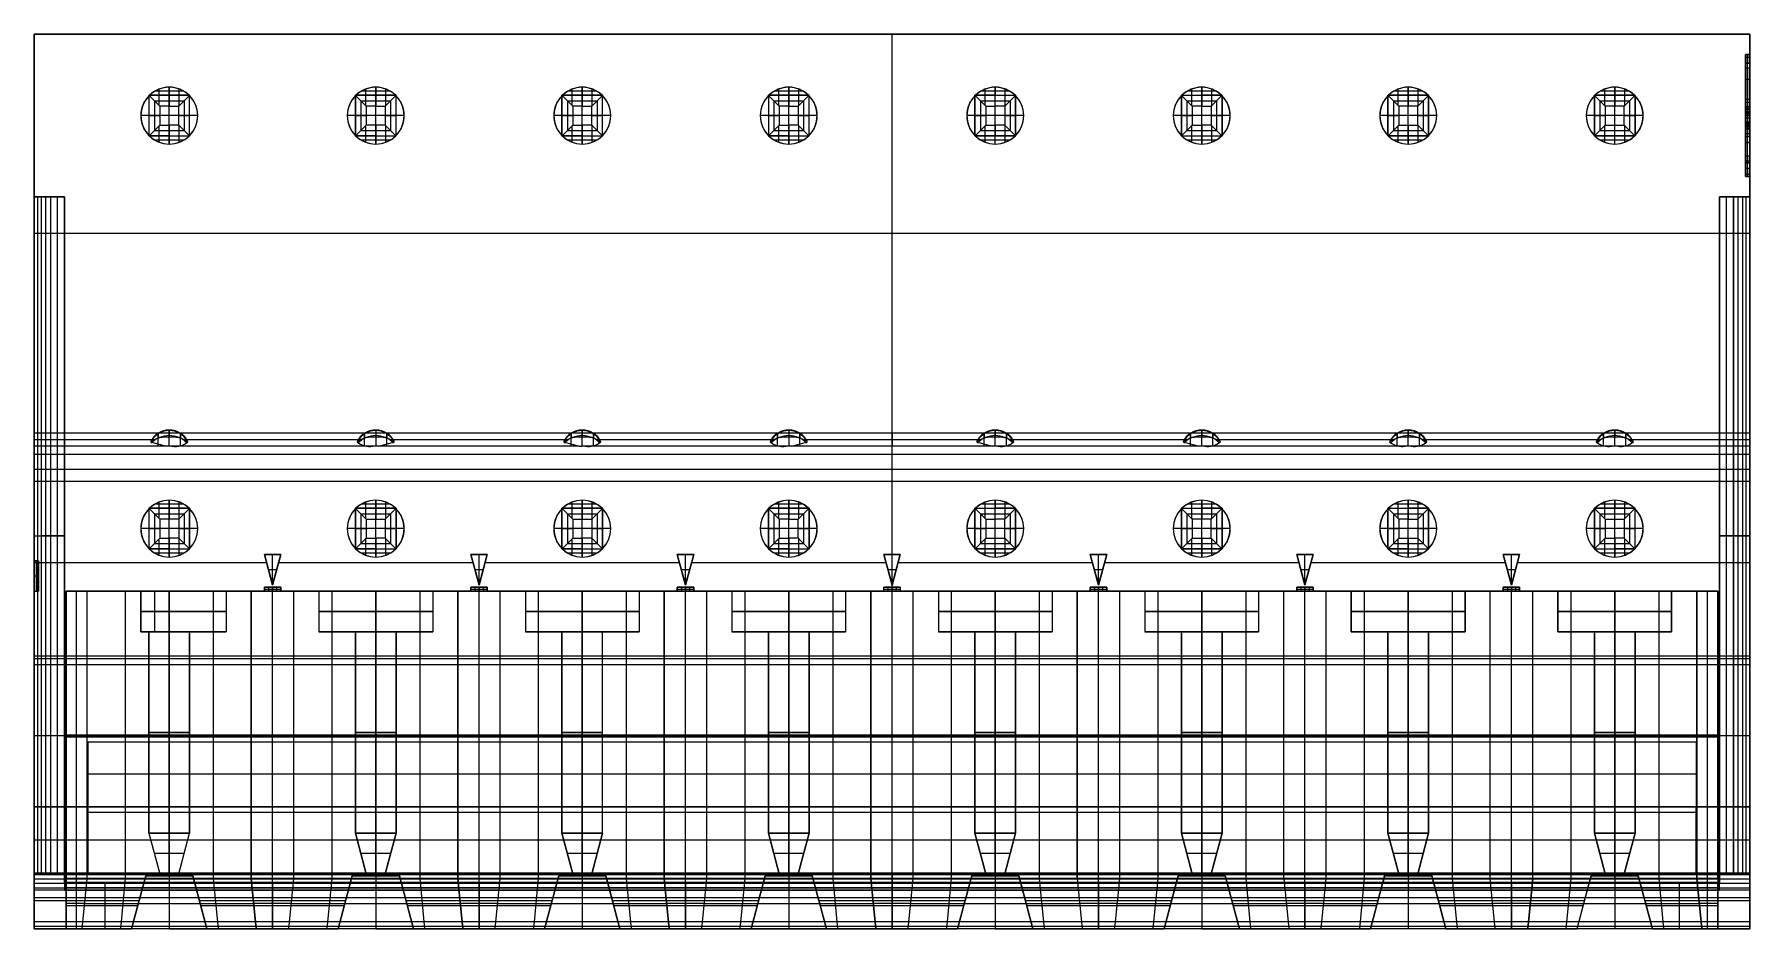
# Model space of a CAD drawing. Extents: x -21.1 to 21.1, y -9.8 to 12.2.
import ezdxf

# ---------------------------------------------------------------- set-up
doc = ezdxf.new("R2010")
doc.units = 0
doc.layers.add('DEFAULT', color=7, linetype='CONTINUOUS')

msp = doc.modelspace()

# ---------------------------------------------------------------- linework, layer by layer
at = {"layer": 'DEFAULT', "color": 98}
for p, q in [((-21.1, 12.16), (-21.1, 2.36)), ((21.1, 12.16), (-21.1, 12.16)), ((-21.1, -9.84), (-21.1, 12.16)), ((-21.1, 12.16), (21.1, 12.16)), ((-21.1, 12.16), (21.1, 12.16)), ((-21.1, 12.16), (-21.1, -8.51)), ((0, 2.36), (0, 12.16)), ((0, -9.84), (0, 12.16)), ((21.1, 2.36), (21.1, 12.16)), ((21.1, 12.16), (21.1, -9.84)), ((21.1, -8.51), (21.1, 12.16)), ((21, 11.66), (21.1, 11.66)), ((21.1, 11.66), (21, 11.66)), ((21, 11.449), (21, 11.66)), ((21, 11.66), (21, 11.449)), ((21, 11.66), (21.1, 11.66)), ((21, 11.31), (21, 11.66)), ((21, 11.598), (21.1, 11.598)), ((21, 11.598), (21.1, 11.598)), ((21, 8.871), (21, 11.449)), ((21, 11.449), (21, 8.871)), ((21, 11.449), (21.1, 11.449)), ((21.1, 11.449), (21, 11.449)), ((21.05, 11.449), (21.05, 11.66)), ((21.05, 11.66), (21.05, 11.449)), ((21.05, 8.871), (21.05, 11.449)), ((21.05, 8.871), (21.05, 11.449)), ((21.1, 11.449), (21.1, 11.66)), ((21.1, 11.66), (21.1, 11.449)), ((21.1, 11.449), (21.1, 8.871)), ((21.1, 8.871), (21.1, 11.449)), ((21, 10.386), (21, 11.337)), ((21, 11.337), (21, 10.386)), ((21, 11.337), (21.1, 11.337)), ((21, 11.058), (21.1, 11.058)), ((21, 11.058), (21.1, 11.058)), ((21.05, 10.386), (21.05, 11.337)), ((21.05, 11.337), (21.05, 10.386)), ((21.1, 10.386), (21.1, 11.337)), ((21.1, 11.337), (21.1, 10.386)), ((21.1, 10.562), (21.1, 11.337)), ((-18.275, 10.655), (-18.28, 10.66)), ((-18.28, 10.66), (-18.27, 10.66)), ((-18.27, 10.66), (-18.28, 10.66)), ((-18.28, 10.66), (-18.28, 10.65)), ((-18.28, 10.65), (-18.27, 10.66)), ((-18.28, 10.66), (-18.28, 10.65)), ((-18.28, 10.66), (-18.28, 10.65)), ((-18.28, 10.66), (-18.27, 10.66)), ((-18.28, 10.65), (-18.275, 10.655)), ((-18.28, 10.655), (-18.275, 10.655)), ((-18.28, 10.655), (-18.275, 10.655)), ((-18.28, 10.65), (-18.28, 9.67)), ((-18.28, 10.65), (-18.28, 9.67)), ((-18.28, 10.65), (-18.28, 9.67)), ((-18.277, 10.657), (-18.272, 10.657)), ((-18.277, 10.657), (-18.277, 10.652)), ((-18.27, 10.66), (-18.275, 10.655)), ((-18.275, 10.655), (-18.275, 10.66)), ((-18.275, 10.655), (-18.275, 10.66)), ((-18.012, 10.392), (-18.275, 10.655)), ((-17.78, 10.66), (-18.27, 10.66)), ((-18.27, 10.66), (-17.78, 10.66)), ((-18.27, 10.66), (-17.78, 10.66)), ((-17.78, 10.76), (-18.141, 10.76)), ((-18.027, 10.407), (-18.027, 10.66)), ((-18.025, 10.66), (-18.025, 10.816)), ((-17.78, 10.86), (-17.78, 10.66)), ((-17.78, 9.46), (-17.78, 10.86)), ((-17.419, 10.76), (-17.78, 10.76)), ((-17.78, 10.66), (-17.78, 10.392)), ((-17.78, 10.66), (-17.29, 10.66)), ((-17.29, 10.66), (-17.78, 10.66)), ((-17.78, 10.66), (-17.29, 10.66)), ((-17.548, 10.392), (-17.285, 10.655)), ((-17.535, 10.66), (-17.535, 10.816)), ((-17.533, 10.407), (-17.533, 10.66)), ((-17.28, 10.66), (-17.29, 10.66)), ((-17.29, 10.66), (-17.28, 10.65)), ((-17.29, 10.66), (-17.285, 10.655)), ((-17.29, 10.66), (-17.28, 10.66)), ((-17.29, 10.66), (-17.28, 10.66)), ((-17.288, 10.657), (-17.283, 10.657)), ((-17.285, 10.655), (-17.28, 10.66)), ((-17.285, 10.655), (-17.285, 10.66)), ((-17.285, 10.655), (-17.285, 10.66)), ((-17.285, 10.655), (-17.28, 10.65)), ((-17.285, 10.655), (-17.28, 10.655)), ((-17.285, 10.655), (-17.28, 10.655)), ((-17.283, 10.657), (-17.283, 10.652)), ((-17.28, 10.65), (-17.28, 10.66)), ((-17.28, 10.65), (-17.28, 10.66)), ((-17.28, 10.65), (-17.28, 10.66)), ((-17.28, 9.67), (-17.28, 10.65)), ((-17.28, 9.67), (-17.28, 10.65)), ((-17.28, 9.67), (-17.28, 10.65)), ((-13.2, 10.65), (-13.2, 10.66)), ((-13.2, 10.66), (-13.195, 10.655)), ((-13.2, 10.65), (-13.2, 10.66)), ((-13.2, 10.65), (-13.19, 10.66)), ((-13.19, 10.66), (-13.2, 10.66)), ((-13.2, 10.66), (-13.19, 10.66)), ((-13.2, 10.66), (-13.2, 10.65)), ((-13.2, 10.66), (-13.19, 10.66)), ((-13.2, 10.65), (-13.195, 10.655)), ((-13.2, 10.655), (-13.195, 10.655)), ((-13.2, 10.655), (-13.195, 10.655)), ((-13.2, 9.67), (-13.2, 10.65)), ((-13.2, 10.65), (-13.2, 9.67)), ((-13.2, 10.65), (-13.2, 9.67)), ((-13.197, 10.657), (-13.197, 10.652)), ((-13.197, 10.657), (-13.192, 10.657)), ((-13.195, 10.655), (-13.19, 10.66)), ((-13.195, 10.655), (-13.195, 10.66)), ((-13.195, 10.655), (-13.195, 10.66)), ((-13.195, 10.655), (-12.932, 10.392)), ((-13.19, 10.66), (-12.7, 10.66)), ((-12.7, 10.66), (-13.19, 10.66)), ((-13.19, 10.66), (-12.7, 10.66)), ((-12.7, 10.76), (-13.061, 10.76)), ((-12.947, 10.407), (-12.947, 10.66)), ((-12.945, 10.66), (-12.945, 10.816)), ((-12.7, 10.86), (-12.7, 10.66)), ((-12.7, 9.46), (-12.7, 10.86)), ((-12.339, 10.76), (-12.7, 10.76)), ((-12.7, 10.66), (-12.7, 10.392)), ((-12.7, 10.66), (-12.21, 10.66)), ((-12.21, 10.66), (-12.7, 10.66)), ((-12.7, 10.66), (-12.21, 10.66)), ((-12.468, 10.392), (-12.205, 10.655)), ((-12.455, 10.66), (-12.455, 10.816)), ((-12.453, 10.407), (-12.453, 10.66)), ((-12.2, 10.66), (-12.21, 10.66)), ((-12.21, 10.66), (-12.2, 10.65)), ((-12.21, 10.66), (-12.205, 10.655)), ((-12.21, 10.66), (-12.2, 10.66)), ((-12.21, 10.66), (-12.2, 10.66)), ((-12.208, 10.657), (-12.203, 10.657)), ((-12.205, 10.655), (-12.2, 10.66)), ((-12.205, 10.655), (-12.205, 10.66)), ((-12.205, 10.655), (-12.205, 10.66)), ((-12.205, 10.655), (-12.2, 10.65)), ((-12.205, 10.655), (-12.2, 10.655)), ((-12.205, 10.655), (-12.2, 10.655)), ((-12.203, 10.657), (-12.203, 10.652)), ((-12.2, 10.65), (-12.2, 10.66)), ((-12.2, 10.65), (-12.2, 10.66)), ((-12.2, 10.65), (-12.2, 10.66)), ((-12.2, 9.67), (-12.2, 10.65)), ((-12.2, 9.67), (-12.2, 10.65)), ((-12.2, 9.67), (-12.2, 10.65)), ((-8.12, 10.65), (-8.12, 10.66)), ((-8.12, 10.66), (-8.115, 10.655)), ((-8.12, 10.65), (-8.12, 10.66)), ((-8.12, 10.65), (-8.11, 10.66)), ((-8.11, 10.66), (-8.12, 10.66)), ((-8.12, 10.66), (-8.11, 10.66)), ((-8.12, 10.66), (-8.12, 10.65)), ((-8.12, 10.66), (-8.11, 10.66)), ((-8.115, 10.655), (-8.12, 10.65)), ((-8.12, 10.655), (-8.115, 10.655)), ((-8.12, 10.655), (-8.115, 10.655)), ((-8.12, 9.67), (-8.12, 10.65)), ((-8.12, 10.65), (-8.12, 9.67)), ((-8.12, 10.65), (-8.12, 9.67)), ((-8.117, 10.657), (-8.117, 10.652)), ((-8.117, 10.657), (-8.112, 10.657)), ((-8.115, 10.655), (-8.11, 10.66)), ((-8.115, 10.655), (-8.115, 10.66)), ((-8.115, 10.655), (-8.115, 10.66)), ((-7.852, 10.392), (-8.115, 10.655)), ((-8.11, 10.66), (-7.62, 10.66)), ((-7.62, 10.66), (-8.11, 10.66)), ((-8.11, 10.66), (-7.62, 10.66)), ((-7.62, 10.76), (-7.981, 10.76)), ((-7.867, 10.407), (-7.867, 10.66)), ((-7.865, 10.66), (-7.865, 10.816)), ((-7.62, 10.86), (-7.62, 10.66)), ((-7.62, 9.46), (-7.62, 10.86)), ((-7.259, 10.76), (-7.62, 10.76)), ((-7.62, 10.66), (-7.62, 10.392)), ((-7.62, 10.66), (-7.13, 10.66)), ((-7.13, 10.66), (-7.62, 10.66)), ((-7.62, 10.66), (-7.13, 10.66)), ((-7.388, 10.392), (-7.125, 10.655)), ((-7.375, 10.66), (-7.375, 10.816)), ((-7.373, 10.407), (-7.373, 10.66)), ((-7.12, 10.66), (-7.13, 10.66)), ((-7.13, 10.66), (-7.12, 10.65)), ((-7.13, 10.66), (-7.125, 10.655)), ((-7.13, 10.66), (-7.12, 10.66)), ((-7.13, 10.66), (-7.12, 10.66)), ((-7.128, 10.657), (-7.123, 10.657)), ((-7.125, 10.655), (-7.12, 10.66)), ((-7.125, 10.655), (-7.125, 10.66)), ((-7.125, 10.655), (-7.125, 10.66)), ((-7.125, 10.655), (-7.12, 10.65)), ((-7.125, 10.655), (-7.12, 10.655)), ((-7.125, 10.655), (-7.12, 10.655)), ((-7.123, 10.657), (-7.123, 10.652)), ((-7.12, 10.65), (-7.12, 10.66)), ((-7.12, 10.65), (-7.12, 10.66)), ((-7.12, 10.65), (-7.12, 10.66)), ((-7.12, 9.67), (-7.12, 10.65)), ((-7.12, 9.67), (-7.12, 10.65)), ((-7.12, 9.67), (-7.12, 10.65)), ((-3.04, 10.65), (-3.04, 10.66)), ((-3.04, 10.66), (-3.035, 10.655)), ((-3.04, 10.66), (-3.03, 10.66)), ((-3.04, 10.65), (-3.03, 10.66)), ((-3.03, 10.66), (-3.04, 10.66)), ((-3.04, 10.66), (-3.04, 10.65)), ((-3.04, 10.66), (-3.03, 10.66)), ((-3.04, 10.66), (-3.04, 10.65)), ((-3.035, 10.655), (-3.04, 10.65)), ((-3.04, 10.655), (-3.035, 10.655)), ((-3.04, 10.655), (-3.035, 10.655)), ((-3.04, 10.65), (-3.04, 9.67)), ((-3.04, 10.65), (-3.04, 9.67)), ((-3.04, 10.65), (-3.04, 9.67)), ((-3.037, 10.657), (-3.037, 10.652)), ((-3.037, 10.657), (-3.032, 10.657)), ((-3.03, 10.66), (-3.035, 10.655)), ((-3.035, 10.655), (-3.035, 10.66)), ((-3.035, 10.655), (-3.035, 10.66)), ((-2.772, 10.392), (-3.035, 10.655)), ((-2.54, 10.66), (-3.03, 10.66)), ((-3.03, 10.66), (-2.54, 10.66)), ((-3.03, 10.66), (-2.54, 10.66)), ((-2.54, 10.76), (-2.901, 10.76)), ((-2.787, 10.407), (-2.787, 10.66)), ((-2.785, 10.66), (-2.785, 10.816)), ((-2.54, 10.86), (-2.54, 10.66)), ((-2.54, 9.46), (-2.54, 10.86)), ((-2.179, 10.76), (-2.54, 10.76)), ((-2.54, 10.66), (-2.54, 10.392)), ((-2.54, 10.66), (-2.05, 10.66)), ((-2.05, 10.66), (-2.54, 10.66)), ((-2.54, 10.66), (-2.05, 10.66)), ((-2.308, 10.392), (-2.045, 10.655)), ((-2.295, 10.66), (-2.295, 10.816)), ((-2.293, 10.407), (-2.293, 10.66)), ((-2.04, 10.66), (-2.05, 10.66)), ((-2.05, 10.66), (-2.04, 10.65)), ((-2.05, 10.66), (-2.045, 10.655)), ((-2.05, 10.66), (-2.04, 10.66)), ((-2.05, 10.66), (-2.04, 10.66)), ((-2.048, 10.657), (-2.043, 10.657)), ((-2.045, 10.655), (-2.04, 10.66)), ((-2.045, 10.655), (-2.045, 10.66)), ((-2.045, 10.655), (-2.045, 10.66)), ((-2.045, 10.655), (-2.04, 10.65)), ((-2.045, 10.655), (-2.04, 10.655)), ((-2.045, 10.655), (-2.04, 10.655)), ((-2.043, 10.657), (-2.043, 10.652)), ((-2.04, 10.65), (-2.04, 10.66)), ((-2.04, 10.65), (-2.04, 10.66)), ((-2.04, 10.65), (-2.04, 10.66)), ((-2.04, 9.67), (-2.04, 10.65)), ((-2.04, 9.67), (-2.04, 10.65)), ((-2.04, 9.67), (-2.04, 10.65)), ((2.05, 10.66), (2.04, 10.66)), ((2.04, 10.66), (2.05, 10.66)), ((2.045, 10.655), (2.04, 10.66)), ((2.04, 10.65), (2.05, 10.66)), ((2.04, 10.66), (2.04, 10.65)), ((2.04, 10.65), (2.04, 10.66)), ((2.04, 10.66), (2.05, 10.66)), ((2.04, 10.66), (2.04, 10.65)), ((2.04, 10.65), (2.045, 10.655)), ((2.04, 10.655), (2.045, 10.655)), ((2.04, 10.655), (2.045, 10.655)), ((2.04, 9.67), (2.04, 10.65)), ((2.04, 9.67), (2.04, 10.65)), ((2.04, 10.65), (2.04, 9.67)), ((2.043, 10.657), (2.048, 10.657)), ((2.043, 10.657), (2.043, 10.652)), ((2.05, 10.66), (2.045, 10.655)), ((2.045, 10.655), (2.045, 10.66)), ((2.045, 10.655), (2.045, 10.66)), ((2.045, 10.655), (2.308, 10.392)), ((2.54, 10.66), (2.05, 10.66)), ((2.05, 10.66), (2.54, 10.66)), ((2.05, 10.66), (2.54, 10.66)), ((2.54, 10.76), (2.179, 10.76)), ((2.293, 10.407), (2.293, 10.66)), ((2.295, 10.66), (2.295, 10.816)), ((2.54, 10.86), (2.54, 10.66)), ((2.54, 9.46), (2.54, 10.86)), ((2.901, 10.76), (2.54, 10.76)), ((2.54, 10.392), (2.54, 10.66)), ((2.54, 10.66), (3.03, 10.66)), ((2.54, 10.66), (3.03, 10.66)), ((2.54, 10.66), (3.03, 10.66)), ((3.035, 10.655), (2.772, 10.392)), ((2.785, 10.66), (2.785, 10.816)), ((2.787, 10.407), (2.787, 10.66)), ((3.03, 10.66), (3.035, 10.655)), ((3.03, 10.66), (3.04, 10.66)), ((3.04, 10.66), (3.03, 10.66)), ((3.03, 10.66), (3.04, 10.65)), ((3.03, 10.66), (3.04, 10.66)), ((3.032, 10.657), (3.037, 10.657)), ((3.04, 10.66), (3.035, 10.655)), ((3.035, 10.655), (3.035, 10.66)), ((3.035, 10.655), (3.035, 10.66)), ((3.035, 10.655), (3.04, 10.65)), ((3.035, 10.655), (3.04, 10.655)), ((3.035, 10.655), (3.04, 10.655)), ((3.037, 10.657), (3.037, 10.652)), ((3.04, 10.65), (3.04, 10.66)), ((3.04, 10.65), (3.04, 10.66)), ((3.04, 10.65), (3.04, 10.66)), ((3.04, 10.65), (3.04, 9.67)), ((3.04, 9.67), (3.04, 10.65)), ((3.04, 9.67), (3.04, 10.65)), ((7.12, 10.66), (7.13, 10.66)), ((7.125, 10.655), (7.12, 10.66)), ((7.12, 10.65), (7.13, 10.66)), ((7.13, 10.66), (7.12, 10.66)), ((7.12, 10.66), (7.12, 10.65)), ((7.12, 10.66), (7.12, 10.65)), ((7.12, 10.66), (7.13, 10.66)), ((7.12, 10.66), (7.12, 10.65)), ((7.12, 10.65), (7.125, 10.655)), ((7.12, 10.655), (7.125, 10.655)), ((7.12, 10.655), (7.125, 10.655)), ((7.12, 9.67), (7.12, 10.65)), ((7.12, 10.65), (7.12, 9.67)), ((7.12, 10.65), (7.12, 9.67)), ((7.123, 10.657), (7.128, 10.657)), ((7.123, 10.657), (7.123, 10.652)), ((7.13, 10.66), (7.125, 10.655)), ((7.125, 10.655), (7.125, 10.66)), ((7.125, 10.655), (7.125, 10.66)), ((7.125, 10.655), (7.388, 10.392)), ((7.13, 10.66), (7.62, 10.66)), ((7.13, 10.66), (7.62, 10.66)), ((7.13, 10.66), (7.62, 10.66)), ((7.62, 10.76), (7.259, 10.76)), ((7.373, 10.407), (7.373, 10.66)), ((7.375, 10.66), (7.375, 10.816)), ((7.62, 10.86), (7.62, 10.66)), ((7.62, 9.46), (7.62, 10.86)), ((7.981, 10.76), (7.62, 10.76)), ((7.62, 10.66), (7.62, 10.392)), ((8.11, 10.66), (7.62, 10.66)), ((7.62, 10.66), (8.11, 10.66)), ((7.62, 10.66), (8.11, 10.66)), ((7.852, 10.392), (8.115, 10.655)), ((7.865, 10.66), (7.865, 10.816)), ((7.867, 10.407), (7.867, 10.66)), ((8.11, 10.66), (8.12, 10.66)), ((8.12, 10.66), (8.11, 10.66)), ((8.115, 10.655), (8.11, 10.66)), ((8.11, 10.66), (8.12, 10.65)), ((8.11, 10.66), (8.12, 10.66)), ((8.112, 10.657), (8.117, 10.657)), ((8.115, 10.655), (8.12, 10.66)), ((8.115, 10.655), (8.115, 10.66)), ((8.115, 10.655), (8.115, 10.66)), ((8.12, 10.65), (8.115, 10.655)), ((8.115, 10.655), (8.12, 10.655)), ((8.115, 10.655), (8.12, 10.655)), ((8.117, 10.657), (8.117, 10.652)), ((8.12, 10.65), (8.12, 10.66)), ((8.12, 10.65), (8.12, 10.66)), ((8.12, 10.65), (8.12, 10.66)), ((8.12, 10.65), (8.12, 9.67)), ((8.12, 9.67), (8.12, 10.65)), ((8.12, 9.67), (8.12, 10.65)), ((12.2, 10.66), (12.21, 10.66)), ((12.205, 10.655), (12.2, 10.66)), ((12.2, 10.65), (12.2, 10.66)), ((12.2, 10.65), (12.21, 10.66)), ((12.21, 10.66), (12.2, 10.66)), ((12.2, 10.66), (12.2, 10.65)), ((12.2, 10.66), (12.21, 10.66)), ((12.2, 10.66), (12.2, 10.65)), ((12.2, 10.65), (12.205, 10.655)), ((12.2, 10.655), (12.205, 10.655)), ((12.2, 10.655), (12.205, 10.655)), ((12.2, 9.67), (12.2, 10.65)), ((12.2, 10.65), (12.2, 9.67)), ((12.2, 10.65), (12.2, 9.67)), ((12.203, 10.657), (12.208, 10.657)), ((12.203, 10.657), (12.203, 10.652)), ((12.21, 10.66), (12.205, 10.655)), ((12.205, 10.655), (12.205, 10.66)), ((12.205, 10.655), (12.205, 10.66)), ((12.205, 10.655), (12.468, 10.392)), ((12.21, 10.66), (12.7, 10.66)), ((12.7, 10.66), (12.21, 10.66)), ((12.21, 10.66), (12.7, 10.66)), ((12.7, 10.76), (12.339, 10.76)), ((12.453, 10.407), (12.453, 10.66)), ((12.455, 10.66), (12.455, 10.816)), ((12.7, 10.86), (12.7, 10.66)), ((12.7, 9.46), (12.7, 10.86)), ((13.061, 10.76), (12.7, 10.76)), ((12.7, 10.66), (12.7, 10.392)), ((13.19, 10.66), (12.7, 10.66)), ((13.19, 10.66), (12.7, 10.66)), ((12.7, 10.66), (13.19, 10.66)), ((12.932, 10.392), (13.195, 10.655)), ((12.945, 10.66), (12.945, 10.816)), ((12.947, 10.407), (12.947, 10.66)), ((13.2, 10.66), (13.19, 10.66)), ((13.19, 10.66), (13.2, 10.65)), ((13.2, 10.66), (13.19, 10.66)), ((13.195, 10.655), (13.19, 10.66)), ((13.19, 10.66), (13.2, 10.66)), ((13.192, 10.657), (13.197, 10.657)), ((13.195, 10.655), (13.2, 10.66)), ((13.195, 10.655), (13.195, 10.66)), ((13.195, 10.655), (13.195, 10.66)), ((13.195, 10.655), (13.2, 10.65)), ((13.195, 10.655), (13.2, 10.655)), ((13.195, 10.655), (13.2, 10.655)), ((13.197, 10.657), (13.197, 10.652)), ((13.2, 10.65), (13.2, 10.66)), ((13.2, 10.65), (13.2, 10.66)), ((13.2, 10.65), (13.2, 10.66)), ((13.2, 10.65), (13.2, 9.67)), ((13.2, 10.65), (13.2, 9.67)), ((13.2, 9.67), (13.2, 10.65)), ((17.29, 10.66), (17.28, 10.66)), ((17.28, 10.66), (17.29, 10.66)), ((17.28, 10.65), (17.29, 10.66)), ((17.28, 10.66), (17.28, 10.65)), ((17.28, 10.65), (17.28, 10.66)), ((17.28, 10.66), (17.285, 10.655)), ((17.28, 10.66), (17.29, 10.66)), ((17.28, 10.66), (17.28, 10.65)), ((17.28, 10.65), (17.285, 10.655)), ((17.28, 10.655), (17.285, 10.655)), ((17.28, 10.655), (17.285, 10.655)), ((17.28, 9.67), (17.28, 10.65)), ((17.28, 10.65), (17.28, 9.67)), ((17.28, 10.65), (17.28, 9.67)), ((17.283, 10.657), (17.283, 10.652)), ((17.283, 10.657), (17.288, 10.657)), ((17.29, 10.66), (17.285, 10.655)), ((17.285, 10.655), (17.285, 10.66)), ((17.285, 10.655), (17.285, 10.66)), ((17.285, 10.655), (17.548, 10.392)), ((17.78, 10.66), (17.29, 10.66)), ((17.78, 10.66), (17.29, 10.66)), ((17.29, 10.66), (17.78, 10.66)), ((17.78, 10.76), (17.419, 10.76)), ((17.533, 10.407), (17.533, 10.66)), ((17.535, 10.66), (17.535, 10.816)), ((17.78, 10.86), (17.78, 10.66)), ((17.78, 9.46), (17.78, 10.86)), ((18.141, 10.76), (17.78, 10.76)), ((17.78, 10.66), (18.27, 10.66)), ((18.27, 10.66), (17.78, 10.66)), ((17.78, 10.66), (17.78, 10.392)), ((17.78, 10.66), (18.27, 10.66)), ((18.012, 10.392), (18.275, 10.655)), ((18.025, 10.66), (18.025, 10.816)), ((18.027, 10.407), (18.027, 10.66)), ((18.28, 10.66), (18.27, 10.66)), ((18.27, 10.66), (18.28, 10.65)), ((18.27, 10.66), (18.28, 10.66)), ((18.275, 10.655), (18.27, 10.66)), ((18.27, 10.66), (18.28, 10.66)), ((18.272, 10.657), (18.277, 10.657)), ((18.28, 10.66), (18.275, 10.655)), ((18.275, 10.655), (18.275, 10.66)), ((18.275, 10.655), (18.275, 10.66)), ((18.275, 10.655), (18.28, 10.65)), ((18.275, 10.655), (18.28, 10.655)), ((18.275, 10.655), (18.28, 10.655)), ((18.277, 10.657), (18.277, 10.652)), ((18.28, 10.65), (18.28, 10.66)), ((18.28, 10.65), (18.28, 10.66)), ((18.28, 10.65), (18.28, 10.66)), ((18.28, 9.67), (18.28, 10.65)), ((18.28, 10.65), (18.28, 9.67)), ((18.28, 9.67), (18.28, 10.65)), ((21, 10.304), (21, 10.562)), ((21, 10.562), (21, 10.304)), ((21, 10.562), (21.1, 10.562)), ((21.05, 10.562), (21.05, 10.304)), ((21.05, 10.304), (21.05, 10.562)), ((21.1, 10.562), (21.1, 10.304)), ((21.1, 10.562), (21.1, 10.304)), ((-18.28, 10.16), (-18.48, 10.16)), ((-17.08, 10.16), (-18.48, 10.16)), ((-18.28, 10.16), (-18.012, 10.16)), ((-18.146, 10.526), (-17.78, 10.526)), ((-18.146, 10.526), (-18.146, 9.794)), ((-17.78, 10.392), (-18.012, 10.392)), ((-18.012, 10.392), (-18.012, 9.928)), ((-17.548, 10.16), (-18.012, 10.16)), ((-17.78, 10.526), (-17.414, 10.526)), ((-17.78, 10.392), (-17.548, 10.392)), ((-17.78, 9.928), (-17.78, 10.392)), ((-17.548, 9.928), (-17.548, 10.392)), ((-17.548, 10.16), (-17.28, 10.16)), ((-17.414, 10.526), (-17.414, 9.794)), ((-17.08, 10.16), (-17.28, 10.16)), ((-13.2, 10.16), (-13.4, 10.16)), ((-12, 10.16), (-13.4, 10.16)), ((-13.2, 10.16), (-12.932, 10.16)), ((-13.066, 10.526), (-13.066, 9.794)), ((-13.066, 10.526), (-12.7, 10.526)), ((-12.932, 10.392), (-12.932, 9.928)), ((-12.7, 10.392), (-12.932, 10.392)), ((-12.468, 10.16), (-12.932, 10.16)), ((-12.7, 10.526), (-12.334, 10.526)), ((-12.7, 10.392), (-12.468, 10.392)), ((-12.7, 9.928), (-12.7, 10.392)), ((-12.468, 10.392), (-12.468, 9.928)), ((-12.468, 10.16), (-12.2, 10.16)), ((-12.334, 10.526), (-12.334, 9.794)), ((-12, 10.16), (-12.2, 10.16)), ((-8.12, 10.16), (-8.32, 10.16)), ((-6.92, 10.16), (-8.32, 10.16)), ((-8.12, 10.16), (-7.852, 10.16)), ((-7.986, 10.526), (-7.62, 10.526)), ((-7.986, 10.526), (-7.986, 9.794)), ((-7.62, 10.392), (-7.852, 10.392)), ((-7.852, 10.392), (-7.852, 9.928)), ((-7.388, 10.16), (-7.852, 10.16)), ((-7.62, 10.526), (-7.254, 10.526)), ((-7.62, 10.392), (-7.388, 10.392)), ((-7.62, 9.928), (-7.62, 10.392)), ((-7.388, 9.928), (-7.388, 10.392)), ((-7.388, 10.16), (-7.12, 10.16)), ((-7.254, 10.526), (-7.254, 9.794)), ((-6.92, 10.16), (-7.12, 10.16)), ((-3.04, 10.16), (-3.24, 10.16)), ((-1.84, 10.16), (-3.24, 10.16)), ((-3.04, 10.16), (-2.772, 10.16)), ((-2.906, 10.526), (-2.54, 10.526)), ((-2.906, 10.526), (-2.906, 9.794)), ((-2.54, 10.392), (-2.772, 10.392)), ((-2.772, 10.392), (-2.772, 9.928)), ((-2.308, 10.16), (-2.772, 10.16)), ((-2.54, 10.526), (-2.174, 10.526)), ((-2.54, 10.392), (-2.308, 10.392)), ((-2.54, 9.928), (-2.54, 10.392)), ((-2.308, 10.392), (-2.308, 9.928)), ((-2.308, 10.16), (-2.04, 10.16)), ((-2.174, 10.526), (-2.174, 9.794)), ((-1.84, 10.16), (-2.04, 10.16)), ((3.24, 10.16), (1.84, 10.16)), ((2.04, 10.16), (1.84, 10.16)), ((2.04, 10.16), (2.308, 10.16)), ((2.174, 10.526), (2.174, 9.794)), ((2.174, 10.526), (2.54, 10.526)), ((2.308, 10.392), (2.308, 9.928)), ((2.308, 10.392), (2.54, 10.392)), ((2.772, 10.16), (2.308, 10.16)), ((2.54, 10.526), (2.906, 10.526)), ((2.772, 10.392), (2.54, 10.392)), ((2.54, 9.928), (2.54, 10.392)), ((2.772, 10.392), (2.772, 9.928)), ((2.772, 10.16), (3.04, 10.16)), ((2.906, 10.526), (2.906, 9.794)), ((3.24, 10.16), (3.04, 10.16)), ((8.32, 10.16), (6.92, 10.16)), ((7.12, 10.16), (6.92, 10.16)), ((7.12, 10.16), (7.388, 10.16)), ((7.254, 10.526), (7.254, 9.794)), ((7.254, 10.526), (7.62, 10.526)), ((7.388, 10.392), (7.388, 9.928)), ((7.62, 10.392), (7.388, 10.392)), ((7.852, 10.16), (7.388, 10.16)), ((7.62, 10.526), (7.986, 10.526)), ((7.62, 10.392), (7.852, 10.392)), ((7.62, 9.928), (7.62, 10.392)), ((7.852, 10.392), (7.852, 9.928)), ((7.852, 10.16), (8.12, 10.16)), ((7.986, 10.526), (7.986, 9.794)), ((8.32, 10.16), (8.12, 10.16)), ((12.2, 10.16), (12, 10.16)), ((13.4, 10.16), (12, 10.16)), ((12.2, 10.16), (12.468, 10.16)), ((12.334, 10.526), (12.334, 9.794)), ((12.334, 10.526), (12.7, 10.526)), ((12.468, 10.392), (12.468, 9.928)), ((12.7, 10.392), (12.468, 10.392)), ((12.932, 10.16), (12.468, 10.16)), ((12.7, 10.526), (13.066, 10.526)), ((12.932, 10.392), (12.7, 10.392)), ((12.7, 9.928), (12.7, 10.392)), ((12.932, 9.928), (12.932, 10.392)), ((12.932, 10.16), (13.2, 10.16)), ((13.066, 10.526), (13.066, 9.794)), ((13.4, 10.16), (13.2, 10.16)), ((17.28, 10.16), (17.08, 10.16)), ((18.48, 10.16), (17.08, 10.16)), ((17.28, 10.16), (17.548, 10.16)), ((17.414, 10.526), (17.414, 9.794)), ((17.414, 10.526), (17.78, 10.526)), ((17.548, 10.392), (17.548, 9.928)), ((17.78, 10.392), (17.548, 10.392)), ((18.012, 10.16), (17.548, 10.16)), ((17.78, 10.526), (18.146, 10.526)), ((18.012, 10.392), (17.78, 10.392)), ((17.78, 9.928), (17.78, 10.392)), ((18.012, 9.928), (18.012, 10.392)), ((18.012, 10.16), (18.28, 10.16)), ((18.146, 10.526), (18.146, 9.794)), ((18.48, 10.16), (18.28, 10.16)), ((21, 10.15), (21, 10.503)), ((21, 10.492), (21.1, 10.492)), ((21, 10.492), (21.1, 10.492)), ((21, 10.373), (21, 10.386)), ((21, 10.386), (21, 10.373)), ((21, 10.386), (21.1, 10.386)), ((21, 10.386), (21.1, 10.386)), ((21.1, 10.38), (21, 10.38)), ((21, 10.38), (21.1, 10.38)), ((21, 10.215), (21, 10.373)), ((21, 10.373), (21, 10.215)), ((21, 10.373), (21.1, 10.373)), ((21, 10.373), (21.1, 10.373)), ((21, 9.876), (21, 10.333)), ((21, 10.333), (21, 9.876)), ((21, 10.333), (21.1, 10.333)), ((21, 10.304), (21, 10.215)), ((21, 10.215), (21, 10.304)), ((21.1, 10.304), (21, 10.304)), ((21.1, 10.304), (21, 10.304)), ((21, 10.261), (21.1, 10.261)), ((21, 10.261), (21.1, 10.261)), ((21, 10.239), (21.1, 10.239)), ((21, 10.239), (21.1, 10.239)), ((21.1, 10.215), (21, 10.215)), ((21, 10.215), (21.1, 10.215)), ((21, 10.215), (21.1, 10.215)), ((21, 10.215), (21.1, 10.215)), ((21, 10.215), (21.1, 10.215)), ((21, 10.215), (21.1, 10.215)), ((21.1, 10.16), (21, 10.16)), ((21, 10.16), (21.1, 10.16)), ((21.05, 10.373), (21.05, 10.386)), ((21.05, 10.373), (21.05, 10.386)), ((21.05, 10.215), (21.05, 10.373)), ((21.05, 10.373), (21.05, 10.215)), ((21.05, 9.876), (21.05, 10.333)), ((21.05, 10.333), (21.05, 9.876)), ((21.05, 10.215), (21.05, 10.304)), ((21.05, 10.304), (21.05, 10.215)), ((21.1, 10.386), (21.1, 10.373)), ((21.1, 10.373), (21.1, 10.386)), ((21.1, 10.373), (21.1, 10.215)), ((21.1, 10.215), (21.1, 10.373)), ((21.1, 10.333), (21.1, 9.876)), ((21.1, 10.333), (21.1, 9.876)), ((21.1, 9.876), (21.1, 10.333)), ((21.1, 10.304), (21.1, 10.215)), ((21.1, 10.215), (21.1, 10.304)), ((-18.275, 9.665), (-18.012, 9.928)), ((-18.146, 9.794), (-17.78, 9.794)), ((-18.027, 9.66), (-18.027, 9.913)), ((-18.012, 9.928), (-17.78, 9.928)), ((-17.78, 9.928), (-17.78, 9.66)), ((-17.548, 9.928), (-17.78, 9.928)), ((-17.78, 9.794), (-17.414, 9.794)), ((-17.285, 9.665), (-17.548, 9.928)), ((-17.533, 9.66), (-17.533, 9.913)), ((-12.932, 9.928), (-13.195, 9.665)), ((-13.066, 9.794), (-12.7, 9.794)), ((-12.947, 9.66), (-12.947, 9.913)), ((-12.7, 9.928), (-12.932, 9.928)), ((-12.468, 9.928), (-12.7, 9.928)), ((-12.7, 9.928), (-12.7, 9.66)), ((-12.7, 9.794), (-12.334, 9.794)), ((-12.205, 9.665), (-12.468, 9.928)), ((-12.453, 9.66), (-12.453, 9.913)), ((-8.115, 9.665), (-7.852, 9.928)), ((-7.986, 9.794), (-7.62, 9.794)), ((-7.867, 9.66), (-7.867, 9.913)), ((-7.852, 9.928), (-7.62, 9.928)), ((-7.62, 9.928), (-7.62, 9.66)), ((-7.388, 9.928), (-7.62, 9.928)), ((-7.62, 9.794), (-7.254, 9.794)), ((-7.125, 9.665), (-7.388, 9.928)), ((-7.373, 9.66), (-7.373, 9.913)), ((-2.772, 9.928), (-3.035, 9.665)), ((-2.906, 9.794), (-2.54, 9.794)), ((-2.787, 9.66), (-2.787, 9.913)), ((-2.772, 9.928), (-2.54, 9.928)), ((-2.54, 9.928), (-2.54, 9.66)), ((-2.308, 9.928), (-2.54, 9.928)), ((-2.54, 9.794), (-2.174, 9.794)), ((-2.045, 9.665), (-2.308, 9.928)), ((-2.293, 9.66), (-2.293, 9.913)), ((2.308, 9.928), (2.045, 9.665)), ((2.174, 9.794), (2.54, 9.794)), ((2.293, 9.66), (2.293, 9.913)), ((2.308, 9.928), (2.54, 9.928)), ((2.54, 9.928), (2.54, 9.66)), ((2.772, 9.928), (2.54, 9.928)), ((2.54, 9.794), (2.906, 9.794)), ((3.035, 9.665), (2.772, 9.928)), ((2.787, 9.66), (2.787, 9.913)), ((7.388, 9.928), (7.125, 9.665)), ((7.254, 9.794), (7.62, 9.794)), ((7.373, 9.66), (7.373, 9.913)), ((7.388, 9.928), (7.62, 9.928)), ((7.62, 9.928), (7.62, 9.66)), ((7.852, 9.928), (7.62, 9.928)), ((7.62, 9.794), (7.986, 9.794)), ((8.115, 9.665), (7.852, 9.928)), ((7.867, 9.66), (7.867, 9.913)), ((12.468, 9.928), (12.205, 9.665)), ((12.334, 9.794), (12.7, 9.794)), ((12.453, 9.66), (12.453, 9.913)), ((12.468, 9.928), (12.7, 9.928)), ((12.7, 9.928), (12.7, 9.66)), ((12.7, 9.928), (12.932, 9.928)), ((12.7, 9.794), (13.066, 9.794)), ((13.195, 9.665), (12.932, 9.928)), ((12.947, 9.66), (12.947, 9.913)), ((17.548, 9.928), (17.285, 9.665)), ((17.414, 9.794), (17.78, 9.794)), ((17.533, 9.66), (17.533, 9.913)), ((17.548, 9.928), (17.78, 9.928)), ((17.78, 9.928), (18.012, 9.928)), ((17.78, 9.66), (17.78, 9.928)), ((17.78, 9.794), (18.146, 9.794)), ((18.275, 9.665), (18.012, 9.928)), ((18.027, 9.66), (18.027, 9.913)), ((21, 10.105), (21.1, 10.105)), ((21, 10.105), (21.1, 10.105)), ((21, 9.707), (21, 10.059)), ((21, 9.995), (21, 9.905)), ((21, 9.905), (21, 9.995)), ((21, 9.995), (21, 9.836)), ((21, 9.836), (21, 9.995)), ((21, 9.995), (21.1, 9.995)), ((21.1, 9.995), (21, 9.995)), ((21, 9.995), (21.1, 9.995)), ((21, 9.995), (21.1, 9.995)), ((21, 9.995), (21.1, 9.995)), ((21, 9.995), (21.1, 9.995)), ((21, 9.97), (21.1, 9.97)), ((21, 9.97), (21.1, 9.97)), ((21, 9.948), (21.1, 9.948)), ((21, 9.948), (21.1, 9.948)), ((21, 9.905), (21, 9.648)), ((21, 9.648), (21, 9.905)), ((21.1, 9.905), (21, 9.905)), ((21, 9.905), (21.1, 9.905)), ((21.1, 9.876), (21, 9.876)), ((21, 9.836), (21, 9.16)), ((21, 9.16), (21, 9.836)), ((21.1, 9.836), (21, 9.836)), ((21, 9.836), (21.1, 9.836)), ((21, 9.718), (21.1, 9.718)), ((21, 9.718), (21.1, 9.718)), ((21.05, 9.905), (21.05, 9.995)), ((21.05, 9.836), (21.05, 9.995)), ((21.05, 9.995), (21.05, 9.836)), ((21.05, 9.995), (21.05, 9.905)), ((21.05, 9.648), (21.05, 9.905)), ((21.05, 9.905), (21.05, 9.648)), ((21.05, 9.16), (21.05, 9.836)), ((21.05, 9.16), (21.05, 9.836)), ((21.1, 9.995), (21.1, 9.905)), ((21.1, 9.836), (21.1, 9.995)), ((21.1, 9.995), (21.1, 9.905)), ((21.1, 9.995), (21.1, 9.836)), ((21.1, 9.905), (21.1, 9.648)), ((21.1, 9.648), (21.1, 9.905)), ((21.1, 9.836), (21.1, 9.16)), ((21.1, 9.16), (21.1, 9.836)), ((21.1, 9.002), (21.1, 9.707)), ((-18.27, 9.66), (-18.28, 9.67)), ((-18.28, 9.67), (-18.28, 9.66)), ((-18.28, 9.66), (-18.28, 9.67)), ((-18.28, 9.67), (-18.275, 9.665)), ((-18.28, 9.67), (-18.28, 9.66)), ((-18.275, 9.665), (-18.28, 9.66)), ((-18.28, 9.665), (-18.275, 9.665)), ((-18.28, 9.665), (-18.275, 9.665)), ((-18.28, 9.66), (-18.27, 9.66)), ((-18.28, 9.66), (-18.27, 9.66)), ((-18.28, 9.66), (-18.27, 9.66)), ((-18.277, 9.668), (-18.277, 9.663)), ((-18.277, 9.663), (-18.272, 9.663)), ((-18.27, 9.66), (-18.275, 9.665)), ((-18.275, 9.66), (-18.275, 9.665)), ((-18.275, 9.66), (-18.275, 9.665)), ((-17.78, 9.66), (-18.27, 9.66)), ((-18.27, 9.66), (-17.78, 9.66)), ((-18.27, 9.66), (-17.78, 9.66)), ((-17.78, 9.56), (-18.141, 9.56)), ((-18.025, 9.504), (-18.025, 9.66)), ((-17.78, 9.66), (-17.78, 9.46)), ((-17.78, 9.66), (-17.29, 9.66)), ((-17.78, 9.66), (-17.29, 9.66)), ((-17.78, 9.66), (-17.29, 9.66)), ((-17.419, 9.56), (-17.78, 9.56)), ((-17.535, 9.504), (-17.535, 9.66)), ((-17.28, 9.67), (-17.29, 9.66)), ((-17.29, 9.66), (-17.285, 9.665)), ((-17.29, 9.66), (-17.28, 9.66)), ((-17.29, 9.66), (-17.28, 9.66)), ((-17.29, 9.66), (-17.28, 9.66)), ((-17.288, 9.663), (-17.283, 9.663)), ((-17.285, 9.665), (-17.28, 9.67)), ((-17.28, 9.66), (-17.285, 9.665)), ((-17.285, 9.665), (-17.28, 9.665)), ((-17.285, 9.66), (-17.285, 9.665)), ((-17.285, 9.665), (-17.28, 9.665)), ((-17.285, 9.66), (-17.285, 9.665)), ((-17.283, 9.668), (-17.283, 9.663)), ((-17.28, 9.66), (-17.28, 9.67)), ((-17.28, 9.66), (-17.28, 9.67)), ((-17.28, 9.66), (-17.28, 9.67)), ((-13.195, 9.665), (-13.2, 9.67)), ((-13.2, 9.67), (-13.2, 9.66)), ((-13.2, 9.66), (-13.2, 9.67)), ((-13.19, 9.66), (-13.2, 9.67)), ((-13.2, 9.67), (-13.2, 9.66)), ((-13.195, 9.665), (-13.2, 9.66)), ((-13.2, 9.665), (-13.195, 9.665)), ((-13.2, 9.665), (-13.195, 9.665)), ((-13.2, 9.66), (-13.19, 9.66)), ((-13.2, 9.66), (-13.19, 9.66)), ((-13.2, 9.66), (-13.19, 9.66)), ((-13.197, 9.668), (-13.197, 9.663)), ((-13.197, 9.663), (-13.192, 9.663)), ((-13.19, 9.66), (-13.195, 9.665)), ((-13.195, 9.66), (-13.195, 9.665)), ((-13.195, 9.66), (-13.195, 9.665)), ((-13.19, 9.66), (-12.7, 9.66)), ((-12.7, 9.66), (-13.19, 9.66)), ((-13.19, 9.66), (-12.7, 9.66)), ((-12.7, 9.56), (-13.061, 9.56)), ((-12.945, 9.504), (-12.945, 9.66)), ((-12.7, 9.66), (-12.7, 9.46)), ((-12.7, 9.66), (-12.21, 9.66)), ((-12.7, 9.66), (-12.21, 9.66)), ((-12.7, 9.66), (-12.21, 9.66)), ((-12.339, 9.56), (-12.7, 9.56)), ((-12.455, 9.504), (-12.455, 9.66)), ((-12.2, 9.67), (-12.21, 9.66)), ((-12.21, 9.66), (-12.205, 9.665)), ((-12.21, 9.66), (-12.2, 9.66)), ((-12.21, 9.66), (-12.2, 9.66)), ((-12.21, 9.66), (-12.2, 9.66)), ((-12.208, 9.663), (-12.203, 9.663)), ((-12.205, 9.665), (-12.2, 9.67)), ((-12.2, 9.66), (-12.205, 9.665)), ((-12.205, 9.665), (-12.2, 9.665)), ((-12.205, 9.66), (-12.205, 9.665)), ((-12.205, 9.665), (-12.2, 9.665)), ((-12.205, 9.66), (-12.205, 9.665)), ((-12.203, 9.668), (-12.203, 9.663)), ((-12.2, 9.66), (-12.2, 9.67)), ((-12.2, 9.66), (-12.2, 9.67)), ((-12.2, 9.66), (-12.2, 9.67)), ((-8.12, 9.67), (-8.12, 9.66)), ((-8.11, 9.66), (-8.12, 9.67)), ((-8.12, 9.66), (-8.12, 9.67)), ((-8.12, 9.67), (-8.115, 9.665)), ((-8.12, 9.67), (-8.12, 9.66)), ((-8.115, 9.665), (-8.12, 9.66)), ((-8.12, 9.665), (-8.115, 9.665)), ((-8.12, 9.665), (-8.115, 9.665)), ((-8.12, 9.66), (-8.11, 9.66)), ((-8.11, 9.66), (-8.12, 9.66)), ((-8.12, 9.66), (-8.11, 9.66)), ((-8.117, 9.668), (-8.117, 9.663)), ((-8.117, 9.663), (-8.112, 9.663)), ((-8.115, 9.665), (-8.11, 9.66)), ((-8.115, 9.66), (-8.115, 9.665)), ((-8.115, 9.66), (-8.115, 9.665)), ((-8.11, 9.66), (-7.62, 9.66)), ((-7.62, 9.66), (-8.11, 9.66)), ((-8.11, 9.66), (-7.62, 9.66)), ((-7.62, 9.56), (-7.981, 9.56)), ((-7.865, 9.504), (-7.865, 9.66)), ((-7.62, 9.66), (-7.62, 9.46)), ((-7.62, 9.66), (-7.13, 9.66)), ((-7.62, 9.66), (-7.13, 9.66)), ((-7.62, 9.66), (-7.13, 9.66)), ((-7.259, 9.56), (-7.62, 9.56)), ((-7.375, 9.504), (-7.375, 9.66)), ((-7.12, 9.67), (-7.13, 9.66)), ((-7.13, 9.66), (-7.125, 9.665)), ((-7.13, 9.66), (-7.12, 9.66)), ((-7.13, 9.66), (-7.12, 9.66)), ((-7.13, 9.66), (-7.12, 9.66)), ((-7.128, 9.663), (-7.123, 9.663)), ((-7.125, 9.665), (-7.12, 9.67)), ((-7.12, 9.66), (-7.125, 9.665)), ((-7.125, 9.665), (-7.12, 9.665)), ((-7.125, 9.66), (-7.125, 9.665)), ((-7.125, 9.665), (-7.12, 9.665)), ((-7.125, 9.66), (-7.125, 9.665)), ((-7.123, 9.668), (-7.123, 9.663)), ((-7.12, 9.66), (-7.12, 9.67)), ((-7.12, 9.66), (-7.12, 9.67)), ((-7.12, 9.66), (-7.12, 9.67)), ((-3.04, 9.66), (-3.04, 9.67)), ((-3.04, 9.66), (-3.04, 9.67)), ((-3.035, 9.665), (-3.04, 9.67)), ((-3.03, 9.66), (-3.04, 9.67)), ((-3.04, 9.67), (-3.04, 9.66)), ((-3.04, 9.66), (-3.035, 9.665)), ((-3.04, 9.665), (-3.035, 9.665)), ((-3.04, 9.665), (-3.035, 9.665)), ((-3.03, 9.66), (-3.04, 9.66)), ((-3.03, 9.66), (-3.04, 9.66)), ((-3.04, 9.66), (-3.03, 9.66)), ((-3.037, 9.668), (-3.037, 9.663)), ((-3.037, 9.663), (-3.032, 9.663)), ((-3.035, 9.665), (-3.03, 9.66)), ((-3.035, 9.66), (-3.035, 9.665)), ((-3.035, 9.66), (-3.035, 9.665)), ((-3.03, 9.66), (-2.54, 9.66)), ((-2.54, 9.66), (-3.03, 9.66)), ((-3.03, 9.66), (-2.54, 9.66)), ((-2.54, 9.56), (-2.901, 9.56)), ((-2.785, 9.504), (-2.785, 9.66)), ((-2.54, 9.66), (-2.54, 9.46)), ((-2.54, 9.66), (-2.05, 9.66)), ((-2.54, 9.66), (-2.05, 9.66)), ((-2.54, 9.66), (-2.05, 9.66)), ((-2.179, 9.56), (-2.54, 9.56)), ((-2.295, 9.504), (-2.295, 9.66)), ((-2.04, 9.67), (-2.05, 9.66)), ((-2.05, 9.66), (-2.045, 9.665)), ((-2.05, 9.66), (-2.04, 9.66)), ((-2.05, 9.66), (-2.04, 9.66)), ((-2.05, 9.66), (-2.04, 9.66)), ((-2.048, 9.663), (-2.043, 9.663)), ((-2.045, 9.665), (-2.04, 9.67)), ((-2.04, 9.66), (-2.045, 9.665)), ((-2.045, 9.665), (-2.04, 9.665)), ((-2.045, 9.66), (-2.045, 9.665)), ((-2.045, 9.665), (-2.04, 9.665)), ((-2.045, 9.66), (-2.045, 9.665)), ((-2.043, 9.668), (-2.043, 9.663)), ((-2.04, 9.66), (-2.04, 9.67)), ((-2.04, 9.66), (-2.04, 9.67)), ((-2.04, 9.66), (-2.04, 9.67)), ((2.04, 9.67), (2.04, 9.66)), ((2.04, 9.66), (2.04, 9.67)), ((2.045, 9.665), (2.04, 9.67)), ((2.05, 9.66), (2.04, 9.67)), ((2.04, 9.67), (2.04, 9.66)), ((2.045, 9.665), (2.04, 9.66)), ((2.04, 9.665), (2.045, 9.665)), ((2.04, 9.665), (2.045, 9.665)), ((2.05, 9.66), (2.04, 9.66)), ((2.04, 9.66), (2.05, 9.66)), ((2.04, 9.66), (2.05, 9.66)), ((2.043, 9.668), (2.043, 9.663)), ((2.043, 9.663), (2.048, 9.663)), ((2.045, 9.665), (2.05, 9.66)), ((2.045, 9.66), (2.045, 9.665)), ((2.045, 9.66), (2.045, 9.665)), ((2.05, 9.66), (2.54, 9.66)), ((2.54, 9.66), (2.05, 9.66)), ((2.05, 9.66), (2.54, 9.66)), ((2.54, 9.56), (2.179, 9.56)), ((2.295, 9.504), (2.295, 9.66)), ((2.54, 9.46), (2.54, 9.66)), ((2.54, 9.66), (3.03, 9.66)), ((3.03, 9.66), (2.54, 9.66)), ((2.54, 9.66), (3.03, 9.66)), ((2.901, 9.56), (2.54, 9.56)), ((2.785, 9.504), (2.785, 9.66)), ((3.04, 9.67), (3.03, 9.66)), ((3.03, 9.66), (3.035, 9.665)), ((3.04, 9.66), (3.03, 9.66)), ((3.03, 9.66), (3.04, 9.66)), ((3.03, 9.66), (3.04, 9.66)), ((3.032, 9.663), (3.037, 9.663)), ((3.04, 9.67), (3.035, 9.665)), ((3.035, 9.665), (3.04, 9.66)), ((3.035, 9.66), (3.035, 9.665)), ((3.035, 9.665), (3.04, 9.665)), ((3.035, 9.66), (3.035, 9.665)), ((3.035, 9.665), (3.04, 9.665)), ((3.037, 9.668), (3.037, 9.663)), ((3.04, 9.67), (3.04, 9.66)), ((3.04, 9.67), (3.04, 9.66)), ((3.04, 9.66), (3.04, 9.67)), ((7.125, 9.665), (7.12, 9.67)), ((7.12, 9.66), (7.12, 9.67)), ((7.13, 9.66), (7.12, 9.67)), ((7.12, 9.66), (7.12, 9.67)), ((7.12, 9.67), (7.12, 9.66)), ((7.125, 9.665), (7.12, 9.66)), ((7.12, 9.665), (7.125, 9.665)), ((7.12, 9.665), (7.125, 9.665)), ((7.13, 9.66), (7.12, 9.66)), ((7.12, 9.66), (7.13, 9.66)), ((7.12, 9.66), (7.13, 9.66)), ((7.123, 9.668), (7.123, 9.663)), ((7.123, 9.663), (7.128, 9.663)), ((7.125, 9.665), (7.13, 9.66)), ((7.125, 9.66), (7.125, 9.665)), ((7.125, 9.66), (7.125, 9.665)), ((7.13, 9.66), (7.62, 9.66)), ((7.13, 9.66), (7.62, 9.66)), ((7.13, 9.66), (7.62, 9.66)), ((7.62, 9.56), (7.259, 9.56)), ((7.375, 9.504), (7.375, 9.66)), ((7.62, 9.66), (7.62, 9.46)), ((7.62, 9.66), (8.11, 9.66)), ((7.62, 9.66), (8.11, 9.66)), ((7.62, 9.66), (8.11, 9.66)), ((7.981, 9.56), (7.62, 9.56)), ((7.865, 9.504), (7.865, 9.66)), ((8.12, 9.67), (8.11, 9.66)), ((8.11, 9.66), (8.115, 9.665)), ((8.12, 9.66), (8.11, 9.66)), ((8.11, 9.66), (8.12, 9.66)), ((8.11, 9.66), (8.12, 9.66)), ((8.112, 9.663), (8.117, 9.663)), ((8.12, 9.67), (8.115, 9.665)), ((8.115, 9.665), (8.12, 9.66)), ((8.115, 9.66), (8.115, 9.665)), ((8.115, 9.665), (8.12, 9.665)), ((8.115, 9.66), (8.115, 9.665)), ((8.115, 9.665), (8.12, 9.665)), ((8.117, 9.668), (8.117, 9.663)), ((8.12, 9.66), (8.12, 9.67)), ((8.12, 9.67), (8.12, 9.66)), ((8.12, 9.66), (8.12, 9.67)), ((12.205, 9.665), (12.2, 9.67)), ((12.2, 9.67), (12.2, 9.66)), ((12.21, 9.66), (12.2, 9.67)), ((12.2, 9.66), (12.2, 9.67)), ((12.2, 9.67), (12.2, 9.66)), ((12.205, 9.665), (12.2, 9.66)), ((12.2, 9.665), (12.205, 9.665)), ((12.2, 9.665), (12.205, 9.665)), ((12.2, 9.66), (12.21, 9.66)), ((12.21, 9.66), (12.2, 9.66)), ((12.2, 9.66), (12.21, 9.66)), ((12.203, 9.668), (12.203, 9.663)), ((12.203, 9.663), (12.208, 9.663)), ((12.21, 9.66), (12.205, 9.665)), ((12.205, 9.66), (12.205, 9.665)), ((12.205, 9.66), (12.205, 9.665)), ((12.7, 9.66), (12.21, 9.66)), ((12.7, 9.66), (12.21, 9.66)), ((12.21, 9.66), (12.7, 9.66)), ((12.7, 9.56), (12.339, 9.56)), ((12.455, 9.504), (12.455, 9.66)), ((12.7, 9.66), (12.7, 9.46)), ((12.7, 9.66), (13.19, 9.66)), ((13.19, 9.66), (12.7, 9.66)), ((12.7, 9.66), (13.19, 9.66)), ((13.061, 9.56), (12.7, 9.56)), ((12.945, 9.504), (12.945, 9.66)), ((13.2, 9.67), (13.19, 9.66)), ((13.19, 9.66), (13.195, 9.665)), ((13.19, 9.66), (13.2, 9.66)), ((13.2, 9.66), (13.19, 9.66)), ((13.19, 9.66), (13.2, 9.66)), ((13.192, 9.663), (13.197, 9.663)), ((13.2, 9.67), (13.195, 9.665)), ((13.2, 9.66), (13.195, 9.665)), ((13.195, 9.66), (13.195, 9.665)), ((13.195, 9.665), (13.2, 9.665)), ((13.195, 9.66), (13.195, 9.665)), ((13.195, 9.665), (13.2, 9.665)), ((13.197, 9.668), (13.197, 9.663)), ((13.2, 9.67), (13.2, 9.66)), ((13.2, 9.66), (13.2, 9.67)), ((13.2, 9.66), (13.2, 9.67)), ((17.28, 9.67), (17.28, 9.66)), ((17.28, 9.66), (17.28, 9.67)), ((17.285, 9.665), (17.28, 9.67)), ((17.29, 9.66), (17.28, 9.67)), ((17.28, 9.67), (17.28, 9.66)), ((17.285, 9.665), (17.28, 9.66)), ((17.28, 9.665), (17.285, 9.665)), ((17.28, 9.665), (17.285, 9.665)), ((17.29, 9.66), (17.28, 9.66)), ((17.29, 9.66), (17.28, 9.66)), ((17.28, 9.66), (17.29, 9.66)), ((17.283, 9.668), (17.283, 9.663)), ((17.283, 9.663), (17.288, 9.663)), ((17.285, 9.665), (17.29, 9.66)), ((17.285, 9.66), (17.285, 9.665)), ((17.285, 9.66), (17.285, 9.665)), ((17.29, 9.66), (17.78, 9.66)), ((17.78, 9.66), (17.29, 9.66)), ((17.29, 9.66), (17.78, 9.66)), ((17.78, 9.56), (17.419, 9.56)), ((17.535, 9.504), (17.535, 9.66)), ((17.78, 9.46), (17.78, 9.66)), ((17.78, 9.66), (18.27, 9.66)), ((18.27, 9.66), (17.78, 9.66)), ((17.78, 9.66), (18.27, 9.66)), ((18.141, 9.56), (17.78, 9.56)), ((18.025, 9.504), (18.025, 9.66)), ((18.28, 9.67), (18.27, 9.66)), ((18.275, 9.665), (18.27, 9.66)), ((18.27, 9.66), (18.28, 9.66)), ((18.28, 9.66), (18.27, 9.66)), ((18.27, 9.66), (18.28, 9.66)), ((18.272, 9.663), (18.277, 9.663)), ((18.28, 9.67), (18.275, 9.665)), ((18.28, 9.66), (18.275, 9.665)), ((18.275, 9.665), (18.28, 9.665)), ((18.275, 9.665), (18.28, 9.665)), ((18.275, 9.66), (18.275, 9.665)), ((18.275, 9.66), (18.275, 9.665)), ((18.277, 9.668), (18.277, 9.663)), ((18.28, 9.66), (18.28, 9.67)), ((18.28, 9.67), (18.28, 9.66)), ((18.28, 9.66), (18.28, 9.67)), ((21, 9.648), (21.1, 9.648)), ((21.1, 9.498), (21, 9.498)), ((21, 9.498), (21.1, 9.498)), ((21, 9.16), (21, 9.002)), ((21, 9.002), (21, 9.16)), ((21.1, 9.16), (21, 9.16)), ((21.1, 9.16), (21, 9.16)), ((21, 9.048), (21.1, 9.048)), ((21, 9.048), (21.1, 9.048)), ((21, 9.002), (21.1, 9.002)), ((21.1, 9.002), (21, 9.002)), ((21, 8.66), (21, 9.002)), ((21, 9.002), (21.1, 9.002)), ((21, 8.871), (21, 8.66)), ((21, 8.66), (21, 8.871)), ((21, 8.871), (21.1, 8.871)), ((21, 8.871), (21.1, 8.871)), ((21.05, 9.16), (21.05, 9.002)), ((21.05, 9.002), (21.05, 9.16)), ((21.05, 8.871), (21.05, 8.66)), ((21.05, 8.66), (21.05, 8.871)), ((21.1, 9.002), (21.1, 9.16)), ((21.1, 9.002), (21.1, 9.16)), ((21.1, 8.871), (21.1, 8.66)), ((21.1, 8.66), (21.1, 8.871)), ((21, 8.722), (21.1, 8.722)), ((21, 8.722), (21.1, 8.722)), ((21.1, 8.66), (21, 8.66)), ((21, 8.66), (21.1, 8.66)), ((21, 8.66), (21.1, 8.66)), ((-20.933, 8.16), (-21.1, 8.16)), ((-21.1, 8.16), (-20.933, 8.16)), ((-21.1, -8.51), (-21.1, 8.16)), ((-21.1, 8.16), (-21.1, -8.51)), ((-21.1, 8.16), (-20.359, 8.16)), ((-21.016, -8.51), (-21.016, 8.16)), ((-21.016, -8.51), (-21.016, 8.16)), ((-20.701, 8.16), (-20.933, 8.16)), ((-20.933, 8.16), (-20.701, 8.16)), ((-20.933, 8.16), (-20.933, -8.51)), ((-20.933, 8.16), (-20.933, -8.51)), ((-20.817, -8.51), (-20.817, 8.16)), ((-20.817, -8.51), (-20.817, 8.16)), ((-20.359, 8.16), (-20.701, 8.16)), ((-20.701, 8.16), (-20.359, 8.16)), ((-20.701, 8.16), (-20.701, -8.51)), ((-20.701, 8.16), (-20.701, -8.51)), ((-20.53, -8.51), (-20.53, 8.16)), ((-20.53, -8.51), (-20.53, 8.16)), ((-20.359, 8.16), (-20.359, -8.51)), ((-20.359, -8.51), (-20.359, 8.16)), ((-20.359, 8.16), (-20.359, -8.889)), ((20.359, 8.16), (20.359, -8.51)), ((20.359, -8.51), (20.359, 8.16)), ((20.359, 8.16), (20.701, 8.16)), ((20.701, 8.16), (20.359, 8.16)), ((20.359, -8.889), (20.359, 8.16)), ((20.359, 8.16), (21.1, 8.16)), ((20.53, -8.51), (20.53, 8.16)), ((20.53, -8.51), (20.53, 8.16)), ((20.933, 8.16), (20.701, 8.16)), ((20.701, 8.16), (20.701, -8.51)), ((20.701, 8.16), (20.933, 8.16)), ((20.701, -8.51), (20.701, 8.16)), ((20.817, -8.51), (20.817, 8.16)), ((20.817, -8.51), (20.817, 8.16)), ((20.933, -8.51), (20.933, 8.16)), ((20.933, -8.51), (20.933, 8.16)), ((20.933, 8.16), (21.1, 8.16)), ((21.1, 8.16), (20.933, 8.16)), ((21.016, -8.51), (21.016, 8.16)), ((21.016, -8.51), (21.016, 8.16)), ((21.1, 8.16), (21.1, -8.51)), ((21.1, -8.51), (21.1, 8.16)), ((21.1, 7.26), (-21.1, 7.26)), ((-21.1, 2.36), (21.1, 2.36)), ((-21.1, 2.029), (-21.1, 2.36)), ((-21.1, 2.194), (-18.159, 2.194)), ((-18.238, 2.134), (-17.854, 2.029)), ((-18.054, 2.048), (-18.054, 2.346)), ((-17.78, 2.027), (-17.78, 2.426)), ((-17.506, 2.048), (-17.506, 2.346)), ((-17.401, 2.194), (-13.079, 2.194)), ((-12.974, 2.048), (-12.974, 2.346)), ((-12.7, 2.426), (-12.7, 2.027)), ((-12.626, 2.029), (-12.242, 2.134)), ((-12.426, 2.048), (-12.426, 2.346)), ((-12.321, 2.194), (-7.999, 2.194)), ((-8.078, 2.134), (-7.694, 2.029)), ((-7.894, 2.048), (-7.894, 2.346)), ((-7.62, 2.027), (-7.62, 2.426)), ((-7.346, 2.048), (-7.346, 2.346)), ((-7.241, 2.194), (-2.919, 2.194)), ((-2.814, 2.048), (-2.814, 2.346)), ((-2.54, 2.426), (-2.54, 2.027)), ((-2.466, 2.029), (-2.082, 2.134)), ((-2.266, 2.048), (-2.266, 2.346)), ((-2.161, 2.194), (2.161, 2.194)), ((0, 2.36), (0, 2.029)), ((2.082, 2.134), (2.466, 2.029)), ((2.266, 2.048), (2.266, 2.346)), ((2.54, 2.027), (2.54, 2.426)), ((2.814, 2.048), (2.814, 2.346)), ((2.919, 2.194), (7.241, 2.194)), ((7.162, 2.134), (7.546, 2.029)), ((7.346, 2.048), (7.346, 2.346)), ((7.62, 2.027), (7.62, 2.426)), ((7.894, 2.048), (7.894, 2.346)), ((7.999, 2.194), (12.321, 2.194)), ((12.426, 2.048), (12.426, 2.346)), ((12.7, 2.027), (12.7, 2.426)), ((12.974, 2.048), (12.974, 2.346)), ((13.079, 2.194), (17.401, 2.194)), ((17.506, 2.048), (17.506, 2.346)), ((17.78, 2.027), (17.78, 2.426)), ((18.054, 2.048), (18.054, 2.346)), ((18.159, 2.194), (21.1, 2.194)), ((21.1, 2.36), (21.1, 2.029)), ((-21.1, 2.029), (-21.1, 1.461)), ((-17.854, 2.029), (-21.1, 2.029)), ((21.1, 1.823), (-21.1, 1.823)), ((-17.78, 2.027), (-17.854, 2.029)), ((-17.706, 2.029), (-17.78, 2.027)), ((-12.774, 2.029), (-17.706, 2.029)), ((-12.7, 2.027), (-12.774, 2.029)), ((-12.626, 2.029), (-12.7, 2.027)), ((-7.694, 2.029), (-12.626, 2.029)), ((-7.694, 2.029), (-7.62, 2.027)), ((-7.546, 2.029), (-7.62, 2.027)), ((-2.614, 2.029), (-7.546, 2.029)), ((-2.54, 2.027), (-2.614, 2.029)), ((-2.466, 2.029), (-2.54, 2.027)), ((2.466, 2.029), (-2.466, 2.029)), ((0, 1.461), (0, 2.029)), ((2.54, 2.027), (2.466, 2.029)), ((2.614, 2.029), (2.54, 2.027)), ((7.546, 2.029), (2.614, 2.029)), ((7.62, 2.027), (7.546, 2.029)), ((7.694, 2.029), (7.62, 2.027)), ((12.626, 2.029), (7.694, 2.029)), ((12.7, 2.027), (12.626, 2.029)), ((12.774, 2.029), (12.7, 2.027)), ((17.706, 2.029), (12.774, 2.029)), ((17.78, 2.027), (17.706, 2.029)), ((17.854, 2.029), (17.78, 2.027)), ((21.1, 2.029), (17.854, 2.029)), ((21.1, 1.461), (21.1, 2.029)), ((-21.1, 1.461), (21.1, 1.461)), ((-21.1, -3.14), (-21.1, 1.461)), ((0, -0.634), (0, 1.461)), ((21.1, 1.461), (21.1, -3.14)), ((21.1, 1.16), (-21.1, 1.16)), ((-18.27, 0.5), (-18.28, 0.5)), ((-18.28, 0.5), (-18.28, 0.49)), ((-18.28, 0.49), (-18.27, 0.5)), ((-18.275, 0.495), (-18.28, 0.5)), ((-18.28, 0.5), (-18.27, 0.5)), ((-18.28, 0.5), (-18.28, 0.49)), ((-18.28, 0.5), (-18.28, 0.49)), ((-18.28, 0.5), (-18.27, 0.5)), ((-18.275, 0.495), (-18.28, 0.49)), ((-18.28, 0.495), (-18.275, 0.495)), ((-18.28, 0.495), (-18.275, 0.495)), ((-18.28, 0.49), (-18.28, -0.49)), ((-18.28, 0.49), (-18.28, -0.49)), ((-18.28, 0.49), (-18.28, -0.49)), ((-18.277, 0.497), (-18.272, 0.497)), ((-18.277, 0.497), (-18.277, 0.492)), ((-18.27, 0.5), (-18.275, 0.495)), ((-18.275, 0.495), (-18.275, 0.5)), ((-18.275, 0.495), (-18.275, 0.5)), ((-18.012, 0.232), (-18.275, 0.495)), ((-17.78, 0.5), (-18.27, 0.5)), ((-18.27, 0.5), (-17.78, 0.5)), ((-18.27, 0.5), (-17.78, 0.5)), ((-17.78, 0.6), (-18.141, 0.6)), ((-18.027, 0.247), (-18.027, 0.5)), ((-18.025, 0.5), (-18.025, 0.656)), ((-17.78, 0.7), (-17.78, 0.5)), ((-17.78, -0.7), (-17.78, 0.7)), ((-17.419, 0.6), (-17.78, 0.6)), ((-17.78, 0.5), (-17.78, 0.232)), ((-17.29, 0.5), (-17.78, 0.5)), ((-17.78, 0.5), (-17.29, 0.5)), ((-17.78, 0.5), (-17.29, 0.5)), ((-17.285, 0.495), (-17.548, 0.232)), ((-17.535, 0.5), (-17.535, 0.656)), ((-17.533, 0.247), (-17.533, 0.5)), ((-17.28, 0.5), (-17.29, 0.5)), ((-17.29, 0.5), (-17.28, 0.5)), ((-17.285, 0.495), (-17.29, 0.5)), ((-17.29, 0.5), (-17.28, 0.49)), ((-17.29, 0.5), (-17.28, 0.5)), ((-17.288, 0.497), (-17.283, 0.497)), ((-17.285, 0.495), (-17.28, 0.5)), ((-17.285, 0.495), (-17.285, 0.5)), ((-17.285, 0.495), (-17.285, 0.5)), ((-17.28, 0.49), (-17.285, 0.495)), ((-17.285, 0.495), (-17.28, 0.495)), ((-17.285, 0.495), (-17.28, 0.495)), ((-17.283, 0.497), (-17.283, 0.492)), ((-17.28, 0.5), (-17.28, 0.49)), ((-17.28, 0.49), (-17.28, 0.5)), ((-17.28, 0.49), (-17.28, 0.5)), ((-17.28, 0.49), (-17.28, -0.49)), ((-17.28, -0.49), (-17.28, 0.49)), ((-17.28, -0.49), (-17.28, 0.49)), ((-13.2, 0.49), (-13.2, 0.5)), ((-13.2, 0.5), (-13.195, 0.495)), ((-13.2, 0.49), (-13.19, 0.5)), ((-13.19, 0.5), (-13.2, 0.5)), ((-13.2, 0.5), (-13.2, 0.49)), ((-13.19, 0.5), (-13.2, 0.5)), ((-13.2, 0.5), (-13.19, 0.5)), ((-13.2, 0.5), (-13.2, 0.49)), ((-13.2, 0.49), (-13.195, 0.495)), ((-13.2, 0.495), (-13.195, 0.495)), ((-13.2, 0.495), (-13.195, 0.495)), ((-13.2, 0.49), (-13.2, -0.49)), ((-13.2, -0.49), (-13.2, 0.49)), ((-13.2, 0.49), (-13.2, -0.49)), ((-13.197, 0.497), (-13.197, 0.492)), ((-13.197, 0.497), (-13.192, 0.497)), ((-13.19, 0.5), (-13.195, 0.495)), ((-13.195, 0.495), (-13.195, 0.5)), ((-13.195, 0.495), (-13.195, 0.5)), ((-13.195, 0.495), (-12.932, 0.232)), ((-13.19, 0.5), (-12.7, 0.5)), ((-12.7, 0.5), (-13.19, 0.5)), ((-13.19, 0.5), (-12.7, 0.5)), ((-12.7, 0.6), (-13.061, 0.6)), ((-12.947, 0.247), (-12.947, 0.5)), ((-12.945, 0.5), (-12.945, 0.656)), ((-12.7, 0.7), (-12.7, 0.5)), ((-12.7, -0.7), (-12.7, 0.7)), ((-12.339, 0.6), (-12.7, 0.6)), ((-12.7, 0.5), (-12.7, 0.232)), ((-12.21, 0.5), (-12.7, 0.5)), ((-12.21, 0.5), (-12.7, 0.5)), ((-12.7, 0.5), (-12.21, 0.5)), ((-12.468, 0.232), (-12.205, 0.495)), ((-12.455, 0.5), (-12.455, 0.656)), ((-12.453, 0.247), (-12.453, 0.5)), ((-12.2, 0.5), (-12.21, 0.5)), ((-12.21, 0.5), (-12.2, 0.49)), ((-12.2, 0.5), (-12.21, 0.5)), ((-12.205, 0.495), (-12.21, 0.5)), ((-12.21, 0.5), (-12.2, 0.5)), ((-12.208, 0.497), (-12.203, 0.497)), ((-12.205, 0.495), (-12.2, 0.5)), ((-12.205, 0.495), (-12.205, 0.5)), ((-12.205, 0.495), (-12.205, 0.5)), ((-12.205, 0.495), (-12.2, 0.49)), ((-12.205, 0.495), (-12.2, 0.495)), ((-12.205, 0.495), (-12.2, 0.495)), ((-12.203, 0.497), (-12.203, 0.492)), ((-12.2, 0.5), (-12.2, 0.49)), ((-12.2, 0.5), (-12.2, 0.49)), ((-12.2, 0.49), (-12.2, 0.5)), ((-12.2, 0.49), (-12.2, -0.49)), ((-12.2, -0.49), (-12.2, 0.49)), ((-12.2, -0.49), (-12.2, 0.49)), ((-8.12, 0.49), (-8.12, 0.5)), ((-8.12, 0.5), (-8.115, 0.495)), ((-8.12, 0.49), (-8.11, 0.5)), ((-8.11, 0.5), (-8.12, 0.5)), ((-8.12, 0.5), (-8.12, 0.49)), ((-8.12, 0.5), (-8.11, 0.5)), ((-8.12, 0.5), (-8.11, 0.5)), ((-8.12, 0.5), (-8.12, 0.49)), ((-8.12, 0.49), (-8.115, 0.495)), ((-8.12, 0.495), (-8.115, 0.495)), ((-8.12, 0.495), (-8.115, 0.495)), ((-8.12, 0.49), (-8.12, -0.49)), ((-8.12, -0.49), (-8.12, 0.49)), ((-8.12, 0.49), (-8.12, -0.49)), ((-8.117, 0.497), (-8.117, 0.492)), ((-8.117, 0.497), (-8.112, 0.497)), ((-8.11, 0.5), (-8.115, 0.495)), ((-8.115, 0.495), (-8.115, 0.5)), ((-8.115, 0.495), (-8.115, 0.5)), ((-8.115, 0.495), (-7.852, 0.232)), ((-7.62, 0.5), (-8.11, 0.5)), ((-8.11, 0.5), (-7.62, 0.5)), ((-8.11, 0.5), (-7.62, 0.5)), ((-7.62, 0.6), (-7.981, 0.6)), ((-7.867, 0.247), (-7.867, 0.5)), ((-7.865, 0.5), (-7.865, 0.656)), ((-7.62, 0.7), (-7.62, 0.5)), ((-7.62, -0.7), (-7.62, 0.7)), ((-7.259, 0.6), (-7.62, 0.6)), ((-7.62, 0.5), (-7.62, 0.232)), ((-7.13, 0.5), (-7.62, 0.5)), ((-7.13, 0.5), (-7.62, 0.5)), ((-7.62, 0.5), (-7.13, 0.5)), ((-7.388, 0.232), (-7.125, 0.495)), ((-7.375, 0.5), (-7.375, 0.656)), ((-7.373, 0.247), (-7.373, 0.5)), ((-7.12, 0.5), (-7.13, 0.5)), ((-7.13, 0.5), (-7.12, 0.49)), ((-7.12, 0.5), (-7.13, 0.5)), ((-7.125, 0.495), (-7.13, 0.5)), ((-7.13, 0.5), (-7.12, 0.5)), ((-7.128, 0.497), (-7.123, 0.497)), ((-7.125, 0.495), (-7.12, 0.5)), ((-7.125, 0.495), (-7.125, 0.5)), ((-7.125, 0.495), (-7.125, 0.5)), ((-7.125, 0.495), (-7.12, 0.49)), ((-7.125, 0.495), (-7.12, 0.495)), ((-7.125, 0.495), (-7.12, 0.495)), ((-7.123, 0.497), (-7.123, 0.492)), ((-7.12, 0.5), (-7.12, 0.49)), ((-7.12, 0.5), (-7.12, 0.49)), ((-7.12, 0.49), (-7.12, 0.5)), ((-7.12, 0.49), (-7.12, -0.49)), ((-7.12, -0.49), (-7.12, 0.49)), ((-7.12, -0.49), (-7.12, 0.49)), ((-3.04, 0.49), (-3.04, 0.5)), ((-3.04, 0.5), (-3.035, 0.495)), ((-3.04, 0.49), (-3.03, 0.5)), ((-3.03, 0.5), (-3.04, 0.5)), ((-3.04, 0.5), (-3.04, 0.49)), ((-3.04, 0.5), (-3.03, 0.5)), ((-3.04, 0.5), (-3.03, 0.5)), ((-3.04, 0.5), (-3.04, 0.49)), ((-3.04, 0.49), (-3.035, 0.495)), ((-3.04, 0.495), (-3.035, 0.495)), ((-3.04, 0.495), (-3.035, 0.495)), ((-3.04, 0.49), (-3.04, -0.49)), ((-3.04, -0.49), (-3.04, 0.49)), ((-3.04, 0.49), (-3.04, -0.49)), ((-3.037, 0.497), (-3.037, 0.492)), ((-3.037, 0.497), (-3.032, 0.497)), ((-3.03, 0.5), (-3.035, 0.495)), ((-3.035, 0.495), (-3.035, 0.5)), ((-3.035, 0.495), (-3.035, 0.5)), ((-3.035, 0.495), (-2.772, 0.232)), ((-3.03, 0.5), (-2.54, 0.5)), ((-2.54, 0.5), (-3.03, 0.5)), ((-3.03, 0.5), (-2.54, 0.5)), ((-2.54, 0.6), (-2.901, 0.6)), ((-2.787, 0.247), (-2.787, 0.5)), ((-2.785, 0.5), (-2.785, 0.656)), ((-2.54, 0.7), (-2.54, 0.5)), ((-2.54, -0.7), (-2.54, 0.7)), ((-2.179, 0.6), (-2.54, 0.6)), ((-2.54, 0.5), (-2.54, 0.232)), ((-2.05, 0.5), (-2.54, 0.5)), ((-2.05, 0.5), (-2.54, 0.5)), ((-2.54, 0.5), (-2.05, 0.5)), ((-2.308, 0.232), (-2.045, 0.495)), ((-2.295, 0.5), (-2.295, 0.656)), ((-2.293, 0.247), (-2.293, 0.5)), ((-2.04, 0.5), (-2.05, 0.5)), ((-2.05, 0.5), (-2.04, 0.49)), ((-2.04, 0.5), (-2.05, 0.5)), ((-2.045, 0.495), (-2.05, 0.5)), ((-2.05, 0.5), (-2.04, 0.5)), ((-2.048, 0.497), (-2.043, 0.497)), ((-2.045, 0.495), (-2.04, 0.5)), ((-2.045, 0.495), (-2.045, 0.5)), ((-2.045, 0.495), (-2.045, 0.5)), ((-2.045, 0.495), (-2.04, 0.49)), ((-2.045, 0.495), (-2.04, 0.495)), ((-2.045, 0.495), (-2.04, 0.495)), ((-2.043, 0.497), (-2.043, 0.492)), ((-2.04, 0.5), (-2.04, 0.49)), ((-2.04, 0.5), (-2.04, 0.49)), ((-2.04, 0.49), (-2.04, 0.5)), ((-2.04, 0.49), (-2.04, -0.49)), ((-2.04, -0.49), (-2.04, 0.49)), ((-2.04, -0.49), (-2.04, 0.49)), ((2.04, 0.49), (2.04, 0.5)), ((2.04, 0.5), (2.045, 0.495)), ((2.04, 0.49), (2.05, 0.5)), ((2.05, 0.5), (2.04, 0.5)), ((2.04, 0.5), (2.04, 0.49)), ((2.04, 0.5), (2.05, 0.5)), ((2.04, 0.5), (2.05, 0.5)), ((2.04, 0.5), (2.04, 0.49)), ((2.04, 0.49), (2.045, 0.495)), ((2.04, 0.495), (2.045, 0.495)), ((2.04, 0.495), (2.045, 0.495)), ((2.04, -0.49), (2.04, 0.49)), ((2.04, -0.49), (2.04, 0.49)), ((2.04, 0.49), (2.04, -0.49)), ((2.043, 0.497), (2.043, 0.492)), ((2.043, 0.497), (2.048, 0.497)), ((2.05, 0.5), (2.045, 0.495)), ((2.045, 0.495), (2.045, 0.5)), ((2.045, 0.495), (2.045, 0.5)), ((2.045, 0.495), (2.308, 0.232)), ((2.05, 0.5), (2.54, 0.5)), ((2.05, 0.5), (2.54, 0.5)), ((2.05, 0.5), (2.54, 0.5)), ((2.54, 0.6), (2.179, 0.6)), ((2.293, 0.247), (2.293, 0.5)), ((2.295, 0.5), (2.295, 0.656)), ((2.54, 0.7), (2.54, 0.5)), ((2.54, -0.7), (2.54, 0.7)), ((2.901, 0.6), (2.54, 0.6)), ((2.54, 0.232), (2.54, 0.5)), ((2.54, 0.5), (3.03, 0.5)), ((3.03, 0.5), (2.54, 0.5)), ((2.54, 0.5), (3.03, 0.5)), ((2.772, 0.232), (3.035, 0.495)), ((2.785, 0.5), (2.785, 0.656)), ((2.787, 0.247), (2.787, 0.5)), ((3.04, 0.5), (3.03, 0.5)), ((3.03, 0.5), (3.04, 0.5)), ((3.03, 0.5), (3.04, 0.49)), ((3.035, 0.495), (3.03, 0.5)), ((3.03, 0.5), (3.04, 0.5)), ((3.032, 0.497), (3.037, 0.497)), ((3.035, 0.495), (3.04, 0.5)), ((3.035, 0.495), (3.035, 0.5)), ((3.035, 0.495), (3.035, 0.5)), ((3.035, 0.495), (3.04, 0.49)), ((3.035, 0.495), (3.04, 0.495)), ((3.035, 0.495), (3.04, 0.495)), ((3.037, 0.497), (3.037, 0.492)), ((3.04, 0.49), (3.04, 0.5)), ((3.04, 0.5), (3.04, 0.49)), ((3.04, 0.49), (3.04, 0.5)), ((3.04, -0.49), (3.04, 0.49)), ((3.04, 0.49), (3.04, -0.49)), ((3.04, -0.49), (3.04, 0.49)), ((7.12, 0.49), (7.12, 0.5)), ((7.12, 0.5), (7.125, 0.495)), ((7.12, 0.49), (7.13, 0.5)), ((7.13, 0.5), (7.12, 0.5)), ((7.12, 0.5), (7.12, 0.49)), ((7.12, 0.5), (7.13, 0.5)), ((7.12, 0.5), (7.13, 0.5)), ((7.12, 0.5), (7.12, 0.49)), ((7.12, 0.49), (7.125, 0.495)), ((7.12, 0.495), (7.125, 0.495)), ((7.12, 0.495), (7.125, 0.495)), ((7.12, -0.49), (7.12, 0.49)), ((7.12, -0.49), (7.12, 0.49)), ((7.12, 0.49), (7.12, -0.49)), ((7.123, 0.497), (7.123, 0.492)), ((7.123, 0.497), (7.128, 0.497)), ((7.13, 0.5), (7.125, 0.495)), ((7.125, 0.495), (7.125, 0.5)), ((7.125, 0.495), (7.125, 0.5)), ((7.125, 0.495), (7.388, 0.232)), ((7.13, 0.5), (7.62, 0.5)), ((7.13, 0.5), (7.62, 0.5)), ((7.13, 0.5), (7.62, 0.5)), ((7.62, 0.6), (7.259, 0.6)), ((7.373, 0.247), (7.373, 0.5)), ((7.375, 0.5), (7.375, 0.656)), ((7.62, 0.7), (7.62, 0.5)), ((7.62, -0.7), (7.62, 0.7)), ((7.981, 0.6), (7.62, 0.6)), ((7.62, 0.5), (7.62, 0.232)), ((7.62, 0.5), (8.11, 0.5)), ((8.11, 0.5), (7.62, 0.5)), ((7.62, 0.5), (8.11, 0.5)), ((7.852, 0.232), (8.115, 0.495)), ((7.865, 0.5), (7.865, 0.656)), ((7.867, 0.247), (7.867, 0.5)), ((8.12, 0.5), (8.11, 0.5)), ((8.11, 0.5), (8.12, 0.49)), ((8.11, 0.5), (8.115, 0.495)), ((8.12, 0.5), (8.11, 0.5)), ((8.11, 0.5), (8.12, 0.5)), ((8.112, 0.497), (8.117, 0.497)), ((8.115, 0.495), (8.12, 0.5)), ((8.115, 0.495), (8.115, 0.5)), ((8.115, 0.495), (8.115, 0.5)), ((8.115, 0.495), (8.12, 0.49)), ((8.115, 0.495), (8.12, 0.495)), ((8.115, 0.495), (8.12, 0.495)), ((8.117, 0.497), (8.117, 0.492)), ((8.12, 0.49), (8.12, 0.5)), ((8.12, 0.5), (8.12, 0.49)), ((8.12, 0.49), (8.12, 0.5)), ((8.12, 0.49), (8.12, -0.49)), ((8.12, 0.49), (8.12, -0.49)), ((8.12, -0.49), (8.12, 0.49)), ((12.2, 0.49), (12.2, 0.5)), ((12.2, 0.5), (12.205, 0.495)), ((12.2, 0.49), (12.21, 0.5)), ((12.21, 0.5), (12.2, 0.5)), ((12.2, 0.5), (12.2, 0.49)), ((12.2, 0.5), (12.21, 0.5)), ((12.2, 0.5), (12.21, 0.5)), ((12.2, 0.5), (12.2, 0.49)), ((12.2, 0.49), (12.205, 0.495)), ((12.2, 0.495), (12.205, 0.495)), ((12.2, 0.495), (12.205, 0.495)), ((12.2, -0.49), (12.2, 0.49)), ((12.2, -0.49), (12.2, 0.49)), ((12.2, 0.49), (12.2, -0.49)), ((12.203, 0.497), (12.203, 0.492)), ((12.203, 0.497), (12.208, 0.497)), ((12.21, 0.5), (12.205, 0.495)), ((12.205, 0.495), (12.205, 0.5)), ((12.205, 0.495), (12.205, 0.5)), ((12.205, 0.495), (12.468, 0.232)), ((12.21, 0.5), (12.7, 0.5)), ((12.21, 0.5), (12.7, 0.5)), ((12.21, 0.5), (12.7, 0.5)), ((12.7, 0.6), (12.339, 0.6)), ((12.453, 0.247), (12.453, 0.5)), ((12.455, 0.5), (12.455, 0.656)), ((12.7, 0.7), (12.7, 0.5)), ((12.7, -0.7), (12.7, 0.7)), ((13.061, 0.6), (12.7, 0.6)), ((12.7, 0.5), (12.7, 0.232)), ((13.19, 0.5), (12.7, 0.5)), ((12.7, 0.5), (13.19, 0.5)), ((12.7, 0.5), (13.19, 0.5)), ((12.932, 0.232), (13.195, 0.495)), ((12.945, 0.5), (12.945, 0.656)), ((12.947, 0.247), (12.947, 0.5)), ((13.195, 0.495), (13.19, 0.5)), ((13.19, 0.5), (13.2, 0.5)), ((13.2, 0.5), (13.19, 0.5)), ((13.19, 0.5), (13.2, 0.49)), ((13.19, 0.5), (13.2, 0.5)), ((13.192, 0.497), (13.197, 0.497)), ((13.2, 0.5), (13.195, 0.495)), ((13.195, 0.495), (13.195, 0.5)), ((13.195, 0.495), (13.195, 0.5)), ((13.2, 0.49), (13.195, 0.495)), ((13.195, 0.495), (13.2, 0.495)), ((13.195, 0.495), (13.2, 0.495)), ((13.197, 0.497), (13.197, 0.492)), ((13.2, 0.49), (13.2, 0.5)), ((13.2, 0.5), (13.2, 0.49)), ((13.2, 0.49), (13.2, 0.5)), ((13.2, -0.49), (13.2, 0.49)), ((13.2, 0.49), (13.2, -0.49)), ((13.2, -0.49), (13.2, 0.49)), ((17.28, 0.49), (17.28, 0.5)), ((17.28, 0.5), (17.28, 0.49)), ((17.29, 0.5), (17.28, 0.5)), ((17.28, 0.5), (17.29, 0.5)), ((17.28, 0.49), (17.29, 0.5)), ((17.28, 0.5), (17.285, 0.495)), ((17.28, 0.5), (17.28, 0.49)), ((17.28, 0.5), (17.29, 0.5)), ((17.28, 0.49), (17.285, 0.495)), ((17.28, 0.495), (17.285, 0.495)), ((17.28, 0.495), (17.285, 0.495)), ((17.28, -0.49), (17.28, 0.49)), ((17.28, -0.49), (17.28, 0.49)), ((17.28, 0.49), (17.28, -0.49)), ((17.283, 0.497), (17.288, 0.497)), ((17.283, 0.497), (17.283, 0.492)), ((17.29, 0.5), (17.285, 0.495)), ((17.285, 0.495), (17.285, 0.5)), ((17.285, 0.495), (17.285, 0.5)), ((17.285, 0.495), (17.548, 0.232)), ((17.78, 0.5), (17.29, 0.5)), ((17.29, 0.5), (17.78, 0.5)), ((17.29, 0.5), (17.78, 0.5)), ((17.78, 0.6), (17.419, 0.6)), ((17.533, 0.247), (17.533, 0.5)), ((17.535, 0.5), (17.535, 0.656)), ((17.78, 0.7), (17.78, 0.5)), ((17.78, -0.7), (17.78, 0.7)), ((18.141, 0.6), (17.78, 0.6)), ((17.78, 0.232), (17.78, 0.5)), ((17.78, 0.5), (18.27, 0.5)), ((18.27, 0.5), (17.78, 0.5)), ((17.78, 0.5), (18.27, 0.5)), ((18.012, 0.232), (18.275, 0.495)), ((18.025, 0.5), (18.025, 0.656)), ((18.027, 0.247), (18.027, 0.5)), ((18.28, 0.5), (18.27, 0.5)), ((18.27, 0.5), (18.28, 0.49)), ((18.28, 0.5), (18.27, 0.5)), ((18.275, 0.495), (18.27, 0.5)), ((18.27, 0.5), (18.28, 0.5)), ((18.272, 0.497), (18.277, 0.497)), ((18.275, 0.495), (18.28, 0.5)), ((18.275, 0.495), (18.275, 0.5)), ((18.275, 0.495), (18.275, 0.5)), ((18.28, 0.49), (18.275, 0.495)), ((18.275, 0.495), (18.28, 0.495)), ((18.275, 0.495), (18.28, 0.495)), ((18.277, 0.497), (18.277, 0.492)), ((18.28, 0.49), (18.28, 0.5)), ((18.28, 0.49), (18.28, 0.5)), ((18.28, 0.49), (18.28, 0.5)), ((18.28, -0.49), (18.28, 0.49)), ((18.28, -0.49), (18.28, 0.49)), ((18.28, -0.49), (18.28, 0.49)), ((-18.28, 0), (-18.48, 0)), ((-18.28, 0), (-18.012, 0)), ((-18.146, 0.366), (-17.78, 0.366)), ((-18.146, 0.366), (-18.146, -0.366)), ((-17.78, 0.232), (-18.012, 0.232)), ((-18.012, 0.232), (-18.012, -0.232)), ((-17.548, 0), (-18.012, 0)), ((-17.78, 0.366), (-17.414, 0.366)), ((-17.548, 0.232), (-17.78, 0.232)), ((-17.78, -0.232), (-17.78, 0.232)), ((-17.548, 0.232), (-17.548, -0.232)), ((-17.548, 0), (-17.28, 0)), ((-17.414, 0.366), (-17.414, -0.366)), ((-17.08, 0), (-17.28, 0)), ((-13.2, 0), (-13.4, 0)), ((-13.2, 0), (-12.932, 0)), ((-13.066, 0.366), (-13.066, -0.366)), ((-13.066, 0.366), (-12.7, 0.366)), ((-12.932, 0.232), (-12.932, -0.232)), ((-12.932, 0.232), (-12.7, 0.232)), ((-12.468, 0), (-12.932, 0)), ((-12.7, 0.366), (-12.334, 0.366)), ((-12.7, 0.232), (-12.468, 0.232)), ((-12.7, -0.232), (-12.7, 0.232)), ((-12.468, 0.232), (-12.468, -0.232)), ((-12.468, 0), (-12.2, 0)), ((-12.334, 0.366), (-12.334, -0.366)), ((-12, 0), (-12.2, 0)), ((-8.12, 0), (-8.32, 0)), ((-8.12, 0), (-7.852, 0)), ((-7.986, 0.366), (-7.986, -0.366)), ((-7.986, 0.366), (-7.62, 0.366)), ((-7.852, 0.232), (-7.852, -0.232)), ((-7.852, 0.232), (-7.62, 0.232)), ((-7.388, 0), (-7.852, 0)), ((-7.62, 0.366), (-7.254, 0.366)), ((-7.62, 0.232), (-7.388, 0.232)), ((-7.62, -0.232), (-7.62, 0.232)), ((-7.388, 0.232), (-7.388, -0.232)), ((-7.388, 0), (-7.12, 0)), ((-7.254, 0.366), (-7.254, -0.366)), ((-6.92, 0), (-7.12, 0)), ((-3.04, 0), (-3.24, 0)), ((-3.04, 0), (-2.772, 0)), ((-2.906, 0.366), (-2.906, -0.366)), ((-2.906, 0.366), (-2.54, 0.366)), ((-2.772, 0.232), (-2.772, -0.232)), ((-2.54, 0.232), (-2.772, 0.232)), ((-2.308, 0), (-2.772, 0)), ((-2.54, 0.366), (-2.174, 0.366)), ((-2.54, 0.232), (-2.308, 0.232)), ((-2.54, -0.232), (-2.54, 0.232)), ((-2.308, -0.232), (-2.308, 0.232)), ((-2.308, 0), (-2.04, 0)), ((-2.174, 0.366), (-2.174, -0.366)), ((-1.84, 0), (-2.04, 0)), ((2.04, 0), (1.84, 0)), ((2.04, 0), (2.308, 0)), ((2.174, 0.366), (2.174, -0.366)), ((2.174, 0.366), (2.54, 0.366)), ((2.308, 0.232), (2.308, -0.232)), ((2.308, 0.232), (2.54, 0.232)), ((2.772, 0), (2.308, 0)), ((2.54, 0.366), (2.906, 0.366)), ((2.772, 0.232), (2.54, 0.232)), ((2.54, -0.232), (2.54, 0.232)), ((2.772, -0.232), (2.772, 0.232)), ((2.772, 0), (3.04, 0)), ((2.906, 0.366), (2.906, -0.366)), ((3.24, 0), (3.04, 0)), ((7.12, 0), (6.92, 0)), ((7.12, 0), (7.388, 0)), ((7.254, 0.366), (7.254, -0.366)), ((7.254, 0.366), (7.62, 0.366)), ((7.388, 0.232), (7.388, -0.232)), ((7.62, 0.232), (7.388, 0.232)), ((7.852, 0), (7.388, 0)), ((7.62, 0.366), (7.986, 0.366)), ((7.852, 0.232), (7.62, 0.232)), ((7.62, -0.232), (7.62, 0.232)), ((7.852, -0.232), (7.852, 0.232)), ((7.852, 0), (8.12, 0)), ((7.986, 0.366), (7.986, -0.366)), ((8.32, 0), (8.12, 0)), ((12.2, 0), (12, 0)), ((12.2, 0), (12.468, 0)), ((12.334, 0.366), (12.334, -0.366)), ((12.334, 0.366), (12.7, 0.366)), ((12.468, 0.232), (12.468, -0.232)), ((12.7, 0.232), (12.468, 0.232)), ((12.932, 0), (12.468, 0)), ((12.7, 0.366), (13.066, 0.366)), ((12.7, 0.232), (12.932, 0.232)), ((12.7, -0.232), (12.7, 0.232)), ((12.932, 0.232), (12.932, -0.232)), ((12.932, 0), (13.2, 0)), ((13.066, 0.366), (13.066, -0.366)), ((13.4, 0), (13.2, 0)), ((17.28, 0), (17.08, 0)), ((17.28, 0), (17.548, 0)), ((17.414, 0.366), (17.414, -0.366)), ((17.414, 0.366), (17.78, 0.366)), ((17.548, 0.232), (17.548, -0.232)), ((17.548, 0.232), (17.78, 0.232)), ((18.012, 0), (17.548, 0)), ((17.78, 0.366), (18.146, 0.366)), ((17.78, 0.232), (18.012, 0.232)), ((17.78, -0.232), (17.78, 0.232)), ((18.012, 0.232), (18.012, -0.232)), ((18.012, 0), (18.28, 0)), ((18.146, 0.366), (18.146, -0.366)), ((18.48, 0), (18.28, 0)), ((-21.1, -0.175), (-20.933, -0.175)), ((-21.1, -0.175), (-20.933, -0.175)), ((-20.701, -0.175), (-20.933, -0.175)), ((-20.933, -0.175), (-20.701, -0.175)), ((-20.359, -0.175), (-20.701, -0.175)), ((-20.701, -0.175), (-20.359, -0.175)), ((-17.08, 0), (-18.48, 0)), ((-18.275, -0.495), (-18.012, -0.232)), ((-18.146, -0.366), (-17.78, -0.366)), ((-18.027, -0.5), (-18.027, -0.247)), ((-18.012, -0.232), (-17.78, -0.232)), ((-17.78, -0.232), (-17.78, -0.5)), ((-17.548, -0.232), (-17.78, -0.232)), ((-17.78, -0.366), (-17.414, -0.366)), ((-17.285, -0.495), (-17.548, -0.232)), ((-17.533, -0.5), (-17.533, -0.247)), ((-12, 0), (-13.4, 0)), ((-13.195, -0.495), (-12.932, -0.232)), ((-13.066, -0.366), (-12.7, -0.366)), ((-12.947, -0.5), (-12.947, -0.247)), ((-12.932, -0.232), (-12.7, -0.232)), ((-12.7, -0.232), (-12.7, -0.5)), ((-12.468, -0.232), (-12.7, -0.232)), ((-12.7, -0.366), (-12.334, -0.366)), ((-12.205, -0.495), (-12.468, -0.232)), ((-12.453, -0.5), (-12.453, -0.247)), ((-6.92, 0), (-8.32, 0)), ((-8.115, -0.495), (-7.852, -0.232)), ((-7.986, -0.366), (-7.62, -0.366)), ((-7.867, -0.5), (-7.867, -0.247)), ((-7.852, -0.232), (-7.62, -0.232)), ((-7.62, -0.232), (-7.62, -0.5)), ((-7.388, -0.232), (-7.62, -0.232)), ((-7.62, -0.366), (-7.254, -0.366)), ((-7.125, -0.495), (-7.388, -0.232)), ((-7.373, -0.5), (-7.373, -0.247)), ((-1.84, 0), (-3.24, 0)), ((-3.035, -0.495), (-2.772, -0.232)), ((-2.906, -0.366), (-2.54, -0.366)), ((-2.787, -0.5), (-2.787, -0.247)), ((-2.772, -0.232), (-2.54, -0.232)), ((-2.54, -0.232), (-2.54, -0.5)), ((-2.308, -0.232), (-2.54, -0.232)), ((-2.54, -0.366), (-2.174, -0.366)), ((-2.045, -0.495), (-2.308, -0.232)), ((-2.293, -0.5), (-2.293, -0.247)), ((3.24, 0), (1.84, 0)), ((2.045, -0.495), (2.308, -0.232)), ((2.174, -0.366), (2.54, -0.366)), ((2.293, -0.5), (2.293, -0.247)), ((2.308, -0.232), (2.54, -0.232)), ((2.54, -0.5), (2.54, -0.232)), ((2.54, -0.232), (2.772, -0.232)), ((2.54, -0.366), (2.906, -0.366)), ((3.035, -0.495), (2.772, -0.232)), ((2.787, -0.5), (2.787, -0.247)), ((8.32, 0), (6.92, 0)), ((7.125, -0.495), (7.388, -0.232)), ((7.254, -0.366), (7.62, -0.366)), ((7.373, -0.5), (7.373, -0.247)), ((7.388, -0.232), (7.62, -0.232)), ((7.62, -0.232), (7.62, -0.5)), ((7.62, -0.232), (7.852, -0.232)), ((7.62, -0.366), (7.986, -0.366)), ((8.115, -0.495), (7.852, -0.232)), ((7.867, -0.5), (7.867, -0.247)), ((13.4, 0), (12, 0)), ((12.205, -0.495), (12.468, -0.232)), ((12.334, -0.366), (12.7, -0.366)), ((12.453, -0.5), (12.453, -0.247)), ((12.468, -0.232), (12.7, -0.232)), ((12.7, -0.232), (12.7, -0.5)), ((12.7, -0.232), (12.932, -0.232)), ((12.7, -0.366), (13.066, -0.366)), ((12.932, -0.232), (13.195, -0.495)), ((12.947, -0.5), (12.947, -0.247)), ((18.48, 0), (17.08, 0)), ((17.548, -0.232), (17.285, -0.495)), ((17.414, -0.366), (17.78, -0.366)), ((17.533, -0.5), (17.533, -0.247)), ((17.548, -0.232), (17.78, -0.232)), ((17.78, -0.232), (17.78, -0.5)), ((18.012, -0.232), (17.78, -0.232)), ((17.78, -0.366), (18.146, -0.366)), ((18.275, -0.495), (18.012, -0.232)), ((18.027, -0.5), (18.027, -0.247)), ((20.359, -0.175), (20.701, -0.175)), ((20.701, -0.175), (20.359, -0.175)), ((20.701, -0.175), (20.933, -0.175)), ((20.933, -0.175), (20.701, -0.175)), ((20.933, -0.175), (21.1, -0.175)), ((21.1, -0.175), (20.933, -0.175)), ((-21, -0.79), (-21.1, -0.79)), ((-21.1, -0.79), (-21.1, -1.54)), ((-21, -0.79), (-21.1, -0.79)), ((-21.1, -0.79), (-21, -0.79)), ((-21, -0.79), (-21.1, -0.79)), ((-21.1, -0.79), (-21.1, -1.54)), ((-21.1, -0.79), (-21.1, -1.54)), ((-21.1, -0.79), (-21.1, -1.54)), ((-21.1, -0.79), (-21, -0.79)), ((-21.1, -0.79), (-21, -0.79)), ((-15.386, -0.84), (-21.1, -0.84)), ((-21.05, -1.54), (-21.05, -0.79)), ((-21.05, -0.79), (-21.05, -1.54)), ((-21.05, -1.54), (-21.05, -0.79)), ((-21.05, -0.79), (-21.05, -1.54)), ((-21, -1.54), (-21, -0.79)), ((-21, -1.54), (-21, -0.79)), ((-21, -1.54), (-21, -0.79)), ((-21, -1.54), (-21, -0.79)), ((-21, -0.79), (-21, -1.54)), ((-21, -0.79), (-21, -1.54)), ((-18.27, -0.5), (-18.28, -0.49)), ((-18.28, -0.49), (-18.28, -0.5)), ((-18.28, -0.49), (-18.28, -0.5)), ((-18.28, -0.49), (-18.275, -0.495)), ((-18.28, -0.49), (-18.28, -0.5)), ((-18.275, -0.495), (-18.28, -0.5)), ((-18.28, -0.495), (-18.275, -0.495)), ((-18.28, -0.495), (-18.275, -0.495)), ((-18.28, -0.5), (-18.27, -0.5)), ((-18.28, -0.5), (-18.27, -0.5)), ((-18.28, -0.5), (-18.27, -0.5)), ((-18.277, -0.492), (-18.277, -0.497)), ((-18.277, -0.497), (-18.272, -0.497)), ((-18.275, -0.495), (-18.27, -0.5)), ((-18.275, -0.5), (-18.275, -0.495)), ((-18.275, -0.5), (-18.275, -0.495)), ((-18.27, -0.5), (-17.78, -0.5)), ((-17.78, -0.5), (-18.27, -0.5)), ((-18.27, -0.5), (-17.78, -0.5)), ((-17.78, -0.6), (-18.141, -0.6)), ((-18.025, -0.656), (-18.025, -0.5)), ((-17.78, -0.5), (-17.78, -0.7)), ((-17.78, -0.5), (-17.29, -0.5)), ((-17.78, -0.5), (-17.29, -0.5)), ((-17.78, -0.5), (-17.29, -0.5)), ((-17.419, -0.6), (-17.78, -0.6)), ((-17.535, -0.656), (-17.535, -0.5)), ((-17.28, -0.49), (-17.29, -0.5)), ((-17.29, -0.5), (-17.285, -0.495)), ((-17.29, -0.5), (-17.28, -0.5)), ((-17.29, -0.5), (-17.28, -0.5)), ((-17.29, -0.5), (-17.28, -0.5)), ((-17.288, -0.497), (-17.283, -0.497)), ((-17.285, -0.495), (-17.28, -0.49)), ((-17.28, -0.5), (-17.285, -0.495)), ((-17.285, -0.495), (-17.28, -0.495)), ((-17.285, -0.495), (-17.28, -0.495)), ((-17.285, -0.5), (-17.285, -0.495)), ((-17.285, -0.5), (-17.285, -0.495)), ((-17.283, -0.492), (-17.283, -0.497)), ((-17.28, -0.49), (-17.28, -0.5)), ((-17.28, -0.5), (-17.28, -0.49)), ((-17.28, -0.5), (-17.28, -0.49)), ((-15.039, -0.634), (-15.441, -0.634)), ((-15.441, -0.634), (-15.441, -0.637)), ((-15.441, -0.634), (-15.24, -1.384)), ((-15.24, -1.386), (-15.441, -0.635)), ((-15.441, -0.636), (-15.039, -0.636)), ((-15.441, -0.637), (-15.039, -0.637)), ((-15.24, -1.387), (-15.441, -0.637)), ((-15.24, -1.384), (-15.039, -0.634)), ((-15.24, -0.634), (-15.24, -0.637)), ((-15.039, -0.635), (-15.24, -1.386)), ((-15.039, -0.637), (-15.24, -1.387)), ((-15.24, -1.387), (-15.24, -0.637)), ((-10.306, -0.84), (-15.094, -0.84)), ((-15.039, -0.637), (-15.039, -0.634)), ((-13.2, -0.49), (-13.2, -0.5)), ((-13.19, -0.5), (-13.2, -0.49)), ((-13.2, -0.49), (-13.2, -0.5)), ((-13.2, -0.49), (-13.195, -0.495)), ((-13.2, -0.49), (-13.2, -0.5)), ((-13.2, -0.5), (-13.195, -0.495)), ((-13.2, -0.495), (-13.195, -0.495)), ((-13.2, -0.495), (-13.195, -0.495)), ((-13.19, -0.5), (-13.2, -0.5)), ((-13.19, -0.5), (-13.2, -0.5)), ((-13.2, -0.5), (-13.19, -0.5)), ((-13.197, -0.492), (-13.197, -0.497)), ((-13.197, -0.497), (-13.192, -0.497)), ((-13.195, -0.495), (-13.19, -0.5)), ((-13.195, -0.5), (-13.195, -0.495)), ((-13.195, -0.5), (-13.195, -0.495)), ((-13.19, -0.5), (-12.7, -0.5)), ((-12.7, -0.5), (-13.19, -0.5)), ((-13.19, -0.5), (-12.7, -0.5)), ((-12.7, -0.6), (-13.061, -0.6)), ((-12.945, -0.656), (-12.945, -0.5)), ((-12.7, -0.5), (-12.7, -0.7)), ((-12.7, -0.5), (-12.21, -0.5)), ((-12.7, -0.5), (-12.21, -0.5)), ((-12.7, -0.5), (-12.21, -0.5)), ((-12.339, -0.6), (-12.7, -0.6)), ((-12.455, -0.656), (-12.455, -0.5)), ((-12.2, -0.49), (-12.21, -0.5)), ((-12.205, -0.495), (-12.21, -0.5)), ((-12.21, -0.5), (-12.2, -0.5)), ((-12.2, -0.5), (-12.21, -0.5)), ((-12.21, -0.5), (-12.2, -0.5)), ((-12.208, -0.497), (-12.203, -0.497)), ((-12.205, -0.495), (-12.2, -0.49)), ((-12.2, -0.5), (-12.205, -0.495)), ((-12.205, -0.495), (-12.2, -0.495)), ((-12.205, -0.5), (-12.205, -0.495)), ((-12.205, -0.495), (-12.2, -0.495)), ((-12.205, -0.5), (-12.205, -0.495)), ((-12.203, -0.492), (-12.203, -0.497)), ((-12.2, -0.49), (-12.2, -0.5)), ((-12.2, -0.5), (-12.2, -0.49)), ((-12.2, -0.5), (-12.2, -0.49)), ((-9.959, -0.634), (-10.361, -0.634)), ((-10.361, -0.634), (-10.361, -0.637)), ((-10.361, -0.634), (-10.16, -1.384)), ((-10.16, -1.386), (-10.361, -0.635)), ((-10.361, -0.636), (-9.959, -0.636)), ((-10.361, -0.637), (-9.959, -0.637)), ((-10.16, -1.387), (-10.361, -0.637)), ((-10.16, -1.384), (-9.959, -0.634)), ((-10.16, -0.634), (-10.16, -0.637)), ((-9.959, -0.635), (-10.16, -1.386)), ((-9.959, -0.637), (-10.16, -1.387)), ((-10.16, -1.387), (-10.16, -0.637)), ((-5.226, -0.84), (-10.014, -0.84)), ((-9.959, -0.637), (-9.959, -0.634)), ((-8.12, -0.49), (-8.12, -0.5)), ((-8.12, -0.5), (-8.12, -0.49)), ((-8.11, -0.5), (-8.12, -0.49)), ((-8.12, -0.49), (-8.115, -0.495)), ((-8.12, -0.49), (-8.12, -0.5)), ((-8.12, -0.5), (-8.115, -0.495)), ((-8.12, -0.495), (-8.115, -0.495)), ((-8.12, -0.495), (-8.115, -0.495)), ((-8.12, -0.5), (-8.11, -0.5)), ((-8.11, -0.5), (-8.12, -0.5)), ((-8.12, -0.5), (-8.11, -0.5)), ((-8.117, -0.492), (-8.117, -0.497)), ((-8.117, -0.497), (-8.112, -0.497)), ((-8.115, -0.495), (-8.11, -0.5)), ((-8.115, -0.5), (-8.115, -0.495)), ((-8.115, -0.5), (-8.115, -0.495)), ((-7.62, -0.5), (-8.11, -0.5)), ((-7.62, -0.5), (-8.11, -0.5)), ((-8.11, -0.5), (-7.62, -0.5)), ((-7.62, -0.6), (-7.981, -0.6)), ((-7.865, -0.656), (-7.865, -0.5)), ((-7.62, -0.5), (-7.62, -0.7)), ((-7.62, -0.5), (-7.13, -0.5)), ((-7.62, -0.5), (-7.13, -0.5)), ((-7.62, -0.5), (-7.13, -0.5)), ((-7.259, -0.6), (-7.62, -0.6)), ((-7.375, -0.656), (-7.375, -0.5)), ((-7.12, -0.49), (-7.13, -0.5)), ((-7.13, -0.5), (-7.125, -0.495)), ((-7.13, -0.5), (-7.12, -0.5)), ((-7.12, -0.5), (-7.13, -0.5)), ((-7.13, -0.5), (-7.12, -0.5)), ((-7.128, -0.497), (-7.123, -0.497)), ((-7.125, -0.495), (-7.12, -0.49)), ((-7.12, -0.5), (-7.125, -0.495)), ((-7.125, -0.495), (-7.12, -0.495)), ((-7.125, -0.5), (-7.125, -0.495)), ((-7.125, -0.495), (-7.12, -0.495)), ((-7.125, -0.5), (-7.125, -0.495)), ((-7.123, -0.492), (-7.123, -0.497)), ((-7.12, -0.49), (-7.12, -0.5)), ((-7.12, -0.5), (-7.12, -0.49)), ((-7.12, -0.5), (-7.12, -0.49)), ((-4.879, -0.634), (-5.281, -0.634)), ((-5.281, -0.634), (-5.281, -0.637)), ((-5.281, -0.634), (-5.08, -1.384)), ((-5.08, -1.386), (-5.281, -0.635)), ((-5.281, -0.636), (-4.879, -0.636)), ((-5.281, -0.637), (-4.879, -0.637)), ((-5.08, -1.387), (-5.281, -0.637)), ((-5.08, -1.384), (-4.879, -0.634)), ((-5.08, -0.634), (-5.08, -0.637)), ((-4.879, -0.635), (-5.08, -1.386)), ((-4.879, -0.637), (-5.08, -1.387)), ((-5.08, -1.387), (-5.08, -0.637)), ((-0.146, -0.84), (-4.934, -0.84)), ((-4.879, -0.637), (-4.879, -0.634)), ((-3.04, -0.49), (-3.04, -0.5)), ((-3.03, -0.5), (-3.04, -0.49)), ((-3.04, -0.49), (-3.035, -0.495)), ((-3.04, -0.5), (-3.04, -0.49)), ((-3.04, -0.49), (-3.04, -0.5)), ((-3.035, -0.495), (-3.04, -0.5)), ((-3.04, -0.495), (-3.035, -0.495)), ((-3.04, -0.495), (-3.035, -0.495)), ((-3.04, -0.5), (-3.03, -0.5)), ((-3.04, -0.5), (-3.03, -0.5)), ((-3.04, -0.5), (-3.03, -0.5)), ((-3.037, -0.492), (-3.037, -0.497)), ((-3.037, -0.497), (-3.032, -0.497)), ((-3.03, -0.5), (-3.035, -0.495)), ((-3.035, -0.5), (-3.035, -0.495)), ((-3.035, -0.5), (-3.035, -0.495)), ((-2.54, -0.5), (-3.03, -0.5)), ((-2.54, -0.5), (-3.03, -0.5)), ((-3.03, -0.5), (-2.54, -0.5)), ((-2.54, -0.6), (-2.901, -0.6)), ((-2.785, -0.656), (-2.785, -0.5)), ((-2.54, -0.5), (-2.54, -0.7)), ((-2.54, -0.5), (-2.05, -0.5)), ((-2.54, -0.5), (-2.05, -0.5)), ((-2.54, -0.5), (-2.05, -0.5)), ((-2.179, -0.6), (-2.54, -0.6)), ((-2.295, -0.656), (-2.295, -0.5)), ((-2.04, -0.49), (-2.05, -0.5)), ((-2.045, -0.495), (-2.05, -0.5)), ((-2.05, -0.5), (-2.04, -0.5)), ((-2.04, -0.5), (-2.05, -0.5)), ((-2.05, -0.5), (-2.04, -0.5)), ((-2.048, -0.497), (-2.043, -0.497)), ((-2.045, -0.495), (-2.04, -0.49)), ((-2.04, -0.5), (-2.045, -0.495)), ((-2.045, -0.495), (-2.04, -0.495)), ((-2.045, -0.5), (-2.045, -0.495)), ((-2.045, -0.495), (-2.04, -0.495)), ((-2.045, -0.5), (-2.045, -0.495)), ((-2.043, -0.492), (-2.043, -0.497)), ((-2.04, -0.49), (-2.04, -0.5)), ((-2.04, -0.5), (-2.04, -0.49)), ((-2.04, -0.5), (-2.04, -0.49)), ((0.201, -0.634), (-0.201, -0.634)), ((-0.201, -0.634), (-0.201, -0.637)), ((-0.201, -0.634), (0, -1.384)), ((0, -1.386), (-0.201, -0.635)), ((-0.201, -0.636), (0.201, -0.636)), ((-0.201, -0.637), (0.201, -0.637)), ((0, -1.387), (-0.201, -0.637)), ((0, -1.384), (0.201, -0.634)), ((0, -0.634), (0, -0.637)), ((0.201, -0.635), (0, -1.386)), ((0.201, -0.637), (0, -1.387)), ((0, -1.387), (0, -0.637)), ((4.934, -0.84), (0.146, -0.84)), ((0.201, -0.637), (0.201, -0.634)), ((2.04, -0.49), (2.045, -0.495)), ((2.04, -0.5), (2.04, -0.49)), ((2.04, -0.5), (2.04, -0.49)), ((2.05, -0.5), (2.04, -0.49)), ((2.04, -0.49), (2.04, -0.5)), ((2.045, -0.495), (2.04, -0.5)), ((2.04, -0.495), (2.045, -0.495)), ((2.04, -0.495), (2.045, -0.495)), ((2.04, -0.5), (2.05, -0.5)), ((2.05, -0.5), (2.04, -0.5)), ((2.04, -0.5), (2.05, -0.5)), ((2.043, -0.492), (2.043, -0.497)), ((2.043, -0.497), (2.048, -0.497)), ((2.045, -0.495), (2.05, -0.5)), ((2.045, -0.5), (2.045, -0.495)), ((2.045, -0.5), (2.045, -0.495)), ((2.05, -0.5), (2.54, -0.5)), ((2.54, -0.5), (2.05, -0.5)), ((2.05, -0.5), (2.54, -0.5)), ((2.54, -0.6), (2.179, -0.6)), ((2.295, -0.656), (2.295, -0.5)), ((3.03, -0.5), (2.54, -0.5)), ((2.54, -0.5), (2.54, -0.7)), ((3.03, -0.5), (2.54, -0.5)), ((2.54, -0.5), (3.03, -0.5)), ((2.901, -0.6), (2.54, -0.6)), ((2.785, -0.656), (2.785, -0.5)), ((3.04, -0.49), (3.03, -0.5)), ((3.035, -0.495), (3.03, -0.5)), ((3.03, -0.5), (3.04, -0.5)), ((3.04, -0.5), (3.03, -0.5)), ((3.03, -0.5), (3.04, -0.5)), ((3.032, -0.497), (3.037, -0.497)), ((3.04, -0.49), (3.035, -0.495)), ((3.035, -0.495), (3.04, -0.5)), ((3.035, -0.495), (3.04, -0.495)), ((3.035, -0.5), (3.035, -0.495)), ((3.035, -0.5), (3.035, -0.495)), ((3.035, -0.495), (3.04, -0.495)), ((3.037, -0.492), (3.037, -0.497)), ((3.04, -0.5), (3.04, -0.49)), ((3.04, -0.49), (3.04, -0.5)), ((3.04, -0.5), (3.04, -0.49)), ((5.281, -0.634), (4.879, -0.634)), ((4.879, -0.634), (4.879, -0.637)), ((4.879, -0.634), (5.08, -1.384)), ((5.08, -1.386), (4.879, -0.635)), ((4.879, -0.636), (5.281, -0.636)), ((4.879, -0.637), (5.281, -0.637)), ((5.08, -1.387), (4.879, -0.637)), ((5.08, -1.384), (5.281, -0.634)), ((5.08, -0.634), (5.08, -0.637)), ((5.281, -0.635), (5.08, -1.386)), ((5.281, -0.637), (5.08, -1.387)), ((5.08, -1.387), (5.08, -0.637)), ((10.014, -0.84), (5.226, -0.84)), ((5.281, -0.637), (5.281, -0.634)), ((7.12, -0.49), (7.125, -0.495)), ((7.12, -0.5), (7.12, -0.49)), ((7.12, -0.5), (7.12, -0.49)), ((7.13, -0.5), (7.12, -0.49)), ((7.12, -0.49), (7.12, -0.5)), ((7.125, -0.495), (7.12, -0.5)), ((7.12, -0.495), (7.125, -0.495)), ((7.12, -0.495), (7.125, -0.495)), ((7.12, -0.5), (7.13, -0.5)), ((7.13, -0.5), (7.12, -0.5)), ((7.12, -0.5), (7.13, -0.5)), ((7.123, -0.492), (7.123, -0.497)), ((7.123, -0.497), (7.128, -0.497)), ((7.125, -0.495), (7.13, -0.5)), ((7.125, -0.5), (7.125, -0.495)), ((7.125, -0.5), (7.125, -0.495)), ((7.13, -0.5), (7.62, -0.5)), ((7.62, -0.5), (7.13, -0.5)), ((7.13, -0.5), (7.62, -0.5)), ((7.62, -0.6), (7.259, -0.6)), ((7.375, -0.656), (7.375, -0.5)), ((7.62, -0.5), (7.62, -0.7)), ((7.62, -0.5), (8.11, -0.5)), ((8.11, -0.5), (7.62, -0.5)), ((7.62, -0.5), (8.11, -0.5)), ((7.981, -0.6), (7.62, -0.6)), ((7.865, -0.656), (7.865, -0.5)), ((8.12, -0.49), (8.11, -0.5)), ((8.115, -0.495), (8.11, -0.5)), ((8.11, -0.5), (8.12, -0.5)), ((8.12, -0.5), (8.11, -0.5)), ((8.11, -0.5), (8.12, -0.5)), ((8.112, -0.497), (8.117, -0.497)), ((8.12, -0.49), (8.115, -0.495)), ((8.12, -0.5), (8.115, -0.495)), ((8.115, -0.495), (8.12, -0.495)), ((8.115, -0.5), (8.115, -0.495)), ((8.115, -0.495), (8.12, -0.495)), ((8.115, -0.5), (8.115, -0.495)), ((8.117, -0.492), (8.117, -0.497)), ((8.12, -0.49), (8.12, -0.5)), ((8.12, -0.49), (8.12, -0.5)), ((8.12, -0.5), (8.12, -0.49)), ((10.361, -0.634), (9.959, -0.634)), ((9.959, -0.634), (9.959, -0.637)), ((9.959, -0.634), (10.16, -1.384)), ((10.16, -1.386), (9.959, -0.635)), ((9.959, -0.636), (10.361, -0.636)), ((9.959, -0.637), (10.361, -0.637)), ((10.16, -1.387), (9.959, -0.637)), ((10.16, -1.384), (10.361, -0.634)), ((10.16, -0.634), (10.16, -0.637)), ((10.361, -0.635), (10.16, -1.386)), ((10.361, -0.637), (10.16, -1.387)), ((10.16, -1.387), (10.16, -0.637)), ((15.094, -0.84), (10.306, -0.84)), ((10.361, -0.637), (10.361, -0.634)), ((12.2, -0.49), (12.205, -0.495)), ((12.2, -0.5), (12.2, -0.49)), ((12.2, -0.5), (12.2, -0.49)), ((12.21, -0.5), (12.2, -0.49)), ((12.2, -0.49), (12.2, -0.5)), ((12.205, -0.495), (12.2, -0.5)), ((12.2, -0.495), (12.205, -0.495)), ((12.2, -0.495), (12.205, -0.495)), ((12.2, -0.5), (12.21, -0.5)), ((12.21, -0.5), (12.2, -0.5)), ((12.2, -0.5), (12.21, -0.5)), ((12.203, -0.492), (12.203, -0.497)), ((12.203, -0.497), (12.208, -0.497)), ((12.205, -0.495), (12.21, -0.5)), ((12.205, -0.5), (12.205, -0.495)), ((12.205, -0.5), (12.205, -0.495)), ((12.21, -0.5), (12.7, -0.5)), ((12.7, -0.5), (12.21, -0.5)), ((12.21, -0.5), (12.7, -0.5)), ((12.7, -0.6), (12.339, -0.6)), ((12.455, -0.656), (12.455, -0.5)), ((12.7, -0.5), (12.7, -0.7)), ((12.7, -0.5), (13.19, -0.5)), ((12.7, -0.5), (13.19, -0.5)), ((12.7, -0.5), (13.19, -0.5)), ((13.061, -0.6), (12.7, -0.6)), ((12.945, -0.656), (12.945, -0.5)), ((13.2, -0.49), (13.19, -0.5)), ((13.19, -0.5), (13.195, -0.495)), ((13.2, -0.5), (13.19, -0.5)), ((13.2, -0.5), (13.19, -0.5)), ((13.19, -0.5), (13.2, -0.5)), ((13.192, -0.497), (13.197, -0.497)), ((13.2, -0.49), (13.195, -0.495)), ((13.195, -0.495), (13.2, -0.5)), ((13.195, -0.5), (13.195, -0.495)), ((13.195, -0.495), (13.2, -0.495)), ((13.195, -0.495), (13.2, -0.495)), ((13.195, -0.5), (13.195, -0.495)), ((13.197, -0.492), (13.197, -0.497)), ((13.2, -0.49), (13.2, -0.5)), ((13.2, -0.5), (13.2, -0.49)), ((13.2, -0.5), (13.2, -0.49)), ((15.441, -0.634), (15.039, -0.634)), ((15.039, -0.634), (15.039, -0.637)), ((15.039, -0.634), (15.24, -1.384)), ((15.24, -1.386), (15.039, -0.635)), ((15.039, -0.636), (15.441, -0.636)), ((15.039, -0.637), (15.441, -0.637)), ((15.24, -1.387), (15.039, -0.637)), ((15.24, -1.384), (15.441, -0.634)), ((15.24, -0.634), (15.24, -0.637)), ((15.441, -0.635), (15.24, -1.386)), ((15.441, -0.637), (15.24, -1.387)), ((15.24, -1.387), (15.24, -0.637)), ((21.1, -0.84), (15.386, -0.84)), ((15.441, -0.637), (15.441, -0.634)), ((17.28, -0.49), (17.28, -0.5)), ((17.28, -0.5), (17.28, -0.49)), ((17.29, -0.5), (17.28, -0.49)), ((17.285, -0.495), (17.28, -0.49)), ((17.28, -0.49), (17.28, -0.5)), ((17.285, -0.495), (17.28, -0.5)), ((17.28, -0.495), (17.285, -0.495)), ((17.28, -0.495), (17.285, -0.495)), ((17.28, -0.5), (17.29, -0.5)), ((17.28, -0.5), (17.29, -0.5)), ((17.28, -0.5), (17.29, -0.5)), ((17.283, -0.492), (17.283, -0.497)), ((17.283, -0.497), (17.288, -0.497)), ((17.29, -0.5), (17.285, -0.495)), ((17.285, -0.5), (17.285, -0.495)), ((17.285, -0.5), (17.285, -0.495)), ((17.29, -0.5), (17.78, -0.5)), ((17.29, -0.5), (17.78, -0.5)), ((17.29, -0.5), (17.78, -0.5)), ((17.78, -0.6), (17.419, -0.6)), ((17.535, -0.656), (17.535, -0.5)), ((17.78, -0.5), (17.78, -0.7)), ((17.78, -0.5), (18.27, -0.5)), ((18.27, -0.5), (17.78, -0.5)), ((17.78, -0.5), (18.27, -0.5)), ((18.141, -0.6), (17.78, -0.6)), ((18.025, -0.656), (18.025, -0.5)), ((18.28, -0.49), (18.27, -0.5)), ((18.27, -0.5), (18.275, -0.495)), ((18.28, -0.5), (18.27, -0.5)), ((18.27, -0.5), (18.28, -0.5)), ((18.27, -0.5), (18.28, -0.5)), ((18.272, -0.497), (18.277, -0.497)), ((18.275, -0.495), (18.28, -0.49)), ((18.28, -0.5), (18.275, -0.495)), ((18.275, -0.495), (18.28, -0.495)), ((18.275, -0.5), (18.275, -0.495)), ((18.275, -0.495), (18.28, -0.495)), ((18.275, -0.5), (18.275, -0.495)), ((18.277, -0.492), (18.277, -0.497)), ((18.28, -0.49), (18.28, -0.5)), ((18.28, -0.5), (18.28, -0.49)), ((18.28, -0.5), (18.28, -0.49)), ((-21, -1.165), (-21.1, -1.165)), ((-21, -1.165), (-21.1, -1.165)), ((-21, -1.165), (-21.1, -1.165)), ((-21, -1.165), (-21.1, -1.165)), ((-15.341, -1.011), (-15.34, -1.01)), ((-15.14, -1.012), (-15.34, -1.012)), ((-15.139, -1.011), (-15.14, -1.01)), ((-10.261, -1.011), (-10.26, -1.01)), ((-10.06, -1.012), (-10.26, -1.012)), ((-10.059, -1.011), (-10.06, -1.01)), ((-5.181, -1.011), (-5.18, -1.01)), ((-4.98, -1.012), (-5.18, -1.012)), ((-4.979, -1.011), (-4.98, -1.01)), ((-0.101, -1.011), (-0.1, -1.01)), ((0.1, -1.012), (-0.1, -1.012)), ((0.101, -1.011), (0.1, -1.01)), ((4.979, -1.011), (4.98, -1.01)), ((5.18, -1.012), (4.98, -1.012)), ((5.181, -1.011), (5.18, -1.01)), ((10.059, -1.011), (10.06, -1.01)), ((10.26, -1.012), (10.06, -1.012)), ((10.261, -1.011), (10.26, -1.01)), ((15.139, -1.011), (15.14, -1.01)), ((15.34, -1.012), (15.14, -1.012)), ((15.341, -1.011), (15.34, -1.01)), ((-21.1, -1.54), (-21, -1.54)), ((-21.1, -1.54), (-21, -1.54)), ((-19.797, -1.54), (-20.32, -1.54)), ((-20.32, -1.54), (-20.32, -8.608)), ((-20.32, -1.54), (-20.32, -8.608)), ((-19.797, -1.54), (-20.32, -1.54)), ((-20.32, -1.54), (-20.32, -8.72)), ((-20.32, -1.54), (-20.32, -8.72)), ((20.32, -1.54), (-20.32, -1.54)), ((-20.32, -1.54), (20.32, -1.54)), ((-20.32, -9.84), (-20.32, -1.54)), ((-20.32, -9.84), (-20.32, -1.54)), ((-20.32, -1.54), (-18.48, -1.54)), ((-20.32, -1.54), (-18.48, -1.54)), ((-20.059, -8.608), (-20.059, -1.54)), ((-20.059, -8.608), (-20.059, -1.54)), ((-19.797, -8.608), (-19.797, -1.54)), ((-19.797, -8.608), (-19.797, -1.54)), ((-19.797, -1.54), (-17.78, -1.54)), ((-19.797, -1.54), (-17.78, -1.54)), ((-18.862, -1.54), (-18.862, -8.608)), ((-18.862, -1.54), (-18.862, -8.608)), ((-18.48, -1.54), (-18.48, -2.54)), ((-18.48, -2.54), (-18.48, -1.54)), ((-18.48, -1.54), (-18.48, -2.54)), ((-18.48, -2.54), (-18.48, -1.54)), ((-17.78, -1.54), (-18.48, -1.54)), ((-18.48, -1.54), (-17.78, -1.54)), ((-18.48, -1.54), (-17.78, -1.54)), ((-17.78, -1.54), (-18.48, -1.54)), ((-18.48, -1.54), (-18.48, -2.54)), ((-18.48, -1.54), (-18.48, -2.54)), ((-18.142, -1.54), (-18.142, -2.54)), ((-18.142, -1.54), (-18.142, -2.54)), ((-18.142, -1.54), (-18.142, -2.54)), ((-18.142, -1.54), (-18.142, -2.54)), ((-17.78, -2.54), (-17.78, -1.54)), ((-17.78, -1.54), (-17.78, -2.54)), ((-17.78, -1.54), (-17.78, -8.608)), ((-15.763, -1.54), (-17.78, -1.54)), ((-17.78, -1.54), (-17.78, -8.608)), ((-15.763, -1.54), (-17.78, -1.54)), ((-17.78, -1.54), (-17.78, -2.54)), ((-17.78, -2.54), (-17.78, -1.54)), ((-16.698, -1.54), (-16.698, -8.608)), ((-16.698, -1.54), (-16.698, -8.608)), ((-16.38, -1.54), (-14.1, -1.54)), ((-16.38, -1.54), (-15.24, -1.54)), ((-16.38, -1.54), (-16.38, -2.54)), ((-16.38, -1.54), (-16.38, -2.54)), ((-14.717, -1.54), (-15.763, -1.54)), ((-15.763, -1.54), (-15.763, -8.608)), ((-15.763, -8.608), (-15.763, -1.54)), ((-14.717, -1.54), (-15.763, -1.54)), ((-15.039, -1.44), (-15.441, -1.44)), ((-15.441, -1.44), (-15.441, -1.54)), ((-15.441, -1.44), (-15.24, -1.44)), ((-15.441, -1.44), (-15.24, -1.44)), ((-15.441, -1.54), (-15.441, -1.44)), ((-15.039, -1.44), (-15.441, -1.44)), ((-15.441, -1.49), (-15.039, -1.49)), ((-15.441, -1.49), (-15.24, -1.49)), ((-15.441, -1.49), (-15.24, -1.49)), ((-15.441, -1.49), (-15.039, -1.49)), ((-15.441, -1.54), (-15.039, -1.54)), ((-15.24, -1.54), (-15.441, -1.54)), ((-15.039, -1.54), (-15.441, -1.54)), ((-15.441, -1.54), (-15.24, -1.54)), ((-15.34, -1.44), (-15.34, -1.54)), ((-15.34, -1.44), (-15.14, -1.44)), ((-15.34, -1.44), (-15.34, -1.54)), ((-15.34, -1.44), (-15.14, -1.44)), ((-15.24, -1.387), (-15.24, -1.384)), ((-15.24, -1.44), (-15.24, -1.54)), ((-15.24, -1.44), (-15.039, -1.44)), ((-15.24, -1.44), (-15.24, -1.54)), ((-15.24, -1.44), (-15.039, -1.44)), ((-15.24, -1.54), (-15.24, -1.44)), ((-15.24, -1.54), (-15.24, -1.44)), ((-15.24, -1.49), (-15.039, -1.49)), ((-15.24, -1.49), (-15.039, -1.49)), ((-15.039, -1.54), (-15.24, -1.54)), ((-15.24, -1.54), (-15.039, -1.54)), ((-15.24, -8.608), (-15.24, -1.54)), ((-15.24, -8.608), (-15.24, -1.54)), ((-15.24, -1.54), (-14.1, -1.54)), ((-15.14, -1.44), (-15.14, -1.54)), ((-15.14, -1.44), (-15.14, -1.54)), ((-15.039, -1.54), (-15.039, -1.44)), ((-15.039, -1.44), (-15.039, -1.54)), ((-14.717, -8.608), (-14.717, -1.54)), ((-14.717, -8.608), (-14.717, -1.54)), ((-14.717, -1.54), (-12.7, -1.54)), ((-14.717, -1.54), (-12.7, -1.54)), ((-14.1, -1.54), (-14.1, -2.54)), ((-14.1, -1.54), (-14.1, -2.54)), ((-13.782, -1.54), (-13.782, -8.608)), ((-13.782, -1.54), (-13.782, -8.608)), ((-12.7, -1.54), (-10.683, -1.54)), ((-12.7, -1.54), (-12.7, -8.608)), ((-10.683, -1.54), (-12.7, -1.54)), ((-12.7, -1.54), (-12.7, -2.54)), ((-12.7, -2.54), (-12.7, -1.54)), ((-12.7, -1.54), (-12.7, -8.608)), ((-12.7, -1.54), (-12.7, -2.54)), ((-12.7, -2.54), (-12.7, -1.54)), ((-11.618, -1.54), (-11.618, -8.608)), ((-11.618, -1.54), (-11.618, -8.608)), ((-11.3, -1.54), (-9.02, -1.54)), ((-11.3, -1.54), (-10.16, -1.54)), ((-11.3, -1.54), (-11.3, -2.54)), ((-11.3, -1.54), (-11.3, -2.54)), ((-9.637, -1.54), (-10.683, -1.54)), ((-10.683, -1.54), (-10.683, -8.608)), ((-10.683, -1.54), (-9.637, -1.54)), ((-10.683, -8.608), (-10.683, -1.54)), ((-9.959, -1.44), (-10.361, -1.44)), ((-10.361, -1.44), (-10.361, -1.54)), ((-10.361, -1.44), (-10.16, -1.44)), ((-10.361, -1.44), (-10.16, -1.44)), ((-10.361, -1.54), (-10.361, -1.44)), ((-9.959, -1.44), (-10.361, -1.44)), ((-10.361, -1.49), (-9.959, -1.49)), ((-10.361, -1.49), (-10.16, -1.49)), ((-10.361, -1.49), (-10.16, -1.49)), ((-10.361, -1.49), (-9.959, -1.49)), ((-9.959, -1.54), (-10.361, -1.54)), ((-10.361, -1.54), (-10.16, -1.54)), ((-10.361, -1.54), (-9.959, -1.54)), ((-10.16, -1.54), (-10.361, -1.54)), ((-10.26, -1.44), (-10.26, -1.54)), ((-10.26, -1.44), (-10.06, -1.44)), ((-10.26, -1.44), (-10.26, -1.54)), ((-10.26, -1.44), (-10.06, -1.44)), ((-10.16, -1.387), (-10.16, -1.384)), ((-10.16, -1.44), (-10.16, -1.54)), ((-10.16, -1.44), (-9.959, -1.44)), ((-10.16, -1.44), (-10.16, -1.54)), ((-10.16, -1.44), (-9.959, -1.44)), ((-10.16, -1.54), (-10.16, -1.44)), ((-10.16, -1.54), (-10.16, -1.44)), ((-10.16, -1.49), (-9.959, -1.49)), ((-10.16, -1.49), (-9.959, -1.49)), ((-10.16, -1.54), (-9.959, -1.54)), ((-9.959, -1.54), (-10.16, -1.54)), ((-10.16, -8.608), (-10.16, -1.54)), ((-10.16, -8.608), (-10.16, -1.54)), ((-10.16, -1.54), (-9.02, -1.54)), ((-10.06, -1.44), (-10.06, -1.54)), ((-10.06, -1.44), (-10.06, -1.54)), ((-9.959, -1.54), (-9.959, -1.44)), ((-9.959, -1.44), (-9.959, -1.54)), ((-9.637, -8.608), (-9.637, -1.54)), ((-9.637, -1.54), (-7.62, -1.54)), ((-9.637, -8.608), (-9.637, -1.54)), ((-7.62, -1.54), (-9.637, -1.54)), ((-9.02, -1.54), (-9.02, -2.54)), ((-9.02, -1.54), (-9.02, -2.54)), ((-8.702, -1.54), (-8.702, -8.608)), ((-8.702, -1.54), (-8.702, -8.608)), ((-7.62, -1.54), (-5.603, -1.54)), ((-7.62, -1.54), (-7.62, -2.54)), ((-7.62, -2.54), (-7.62, -1.54)), ((-7.62, -1.54), (-7.62, -2.54)), ((-7.62, -2.54), (-7.62, -1.54)), ((-7.62, -1.54), (-7.62, -8.608)), ((-5.603, -1.54), (-7.62, -1.54)), ((-7.62, -1.54), (-7.62, -8.608)), ((-6.538, -1.54), (-6.538, -8.608)), ((-6.538, -1.54), (-6.538, -8.608)), ((-6.22, -1.54), (-3.94, -1.54)), ((-6.22, -1.54), (-6.22, -2.54)), ((-6.22, -1.54), (-5.08, -1.54)), ((-6.22, -1.54), (-6.22, -2.54)), ((-5.603, -1.54), (-4.557, -1.54)), ((-4.557, -1.54), (-5.603, -1.54)), ((-5.603, -1.54), (-5.603, -8.608)), ((-5.603, -8.608), (-5.603, -1.54)), ((-5.08, -1.44), (-5.281, -1.44)), ((-5.281, -1.44), (-4.879, -1.44)), ((-5.281, -1.44), (-5.281, -1.54)), ((-5.281, -1.44), (-5.08, -1.44)), ((-5.281, -1.54), (-5.281, -1.44)), ((-4.879, -1.44), (-5.281, -1.44)), ((-5.281, -1.49), (-4.879, -1.49)), ((-5.281, -1.49), (-5.08, -1.49)), ((-5.281, -1.49), (-4.879, -1.49)), ((-5.281, -1.49), (-5.08, -1.49)), ((-4.879, -1.54), (-5.281, -1.54)), ((-5.281, -1.54), (-5.08, -1.54)), ((-5.281, -1.54), (-4.879, -1.54)), ((-5.281, -1.54), (-5.08, -1.54)), ((-5.18, -1.44), (-4.98, -1.44)), ((-5.18, -1.44), (-5.18, -1.54)), ((-5.18, -1.44), (-4.98, -1.44)), ((-5.18, -1.44), (-5.18, -1.54)), ((-5.08, -1.387), (-5.08, -1.384)), ((-4.879, -1.44), (-5.08, -1.44)), ((-5.08, -1.54), (-5.08, -1.44)), ((-5.08, -1.44), (-5.08, -1.54)), ((-5.08, -1.44), (-4.879, -1.44)), ((-5.08, -1.54), (-5.08, -1.44)), ((-5.08, -1.54), (-5.08, -1.44)), ((-5.08, -1.49), (-4.879, -1.49)), ((-5.08, -1.49), (-4.879, -1.49)), ((-5.08, -1.54), (-4.879, -1.54)), ((-4.879, -1.54), (-5.08, -1.54)), ((-5.08, -8.608), (-5.08, -1.54)), ((-5.08, -8.608), (-5.08, -1.54)), ((-5.08, -1.54), (-3.94, -1.54)), ((-4.98, -1.44), (-4.98, -1.54)), ((-4.98, -1.44), (-4.98, -1.54)), ((-4.879, -1.54), (-4.879, -1.44)), ((-4.879, -1.44), (-4.879, -1.54)), ((-4.557, -1.54), (-2.54, -1.54)), ((-4.557, -8.608), (-4.557, -1.54)), ((-4.557, -8.608), (-4.557, -1.54)), ((-4.557, -1.54), (-2.54, -1.54)), ((-3.94, -1.54), (-3.94, -2.54)), ((-3.94, -1.54), (-3.94, -2.54)), ((-3.622, -1.54), (-3.622, -8.608)), ((-3.622, -1.54), (-3.622, -8.608)), ((-2.54, -1.54), (-2.54, -8.608)), ((-0.523, -1.54), (-2.54, -1.54)), ((-2.54, -1.54), (-0.523, -1.54)), ((-2.54, -1.54), (-2.54, -2.54)), ((-2.54, -2.54), (-2.54, -1.54)), ((-2.54, -1.54), (-2.54, -8.608)), ((-2.54, -1.54), (-2.54, -2.54)), ((-2.54, -2.54), (-2.54, -1.54)), ((-1.458, -1.54), (-1.458, -8.608)), ((-1.458, -1.54), (-1.458, -8.608)), ((-1.14, -1.54), (1.14, -1.54)), ((-1.14, -1.54), (-1.14, -2.54)), ((-1.14, -1.54), (-1.14, -2.54)), ((-1.14, -1.54), (0, -1.54)), ((-0.523, -8.608), (-0.523, -1.54)), ((-0.523, -1.54), (0.523, -1.54)), ((0.523, -1.54), (-0.523, -1.54)), ((-0.523, -1.54), (-0.523, -8.608)), ((0, -1.44), (-0.201, -1.44)), ((-0.201, -1.44), (0.201, -1.44)), ((-0.201, -1.54), (-0.201, -1.44)), ((-0.201, -1.44), (0, -1.44)), ((-0.201, -1.54), (-0.201, -1.44)), ((0.201, -1.44), (-0.201, -1.44)), ((-0.201, -1.49), (0, -1.49)), ((-0.201, -1.49), (0.201, -1.49)), ((-0.201, -1.49), (0, -1.49)), ((-0.201, -1.49), (0.201, -1.49)), ((0.201, -1.54), (-0.201, -1.54)), ((-0.201, -1.54), (0, -1.54)), ((0, -1.54), (-0.201, -1.54)), ((-0.201, -1.54), (0.201, -1.54)), ((-0.1, -1.44), (0.1, -1.44)), ((-0.1, -1.44), (-0.1, -1.54)), ((-0.1, -1.44), (-0.1, -1.54)), ((-0.1, -1.44), (0.1, -1.44)), ((0, -1.387), (0, -1.384)), ((0, -3.14), (0, -1.384)), ((0.201, -1.44), (0, -1.44)), ((0, -1.44), (0, -1.54)), ((0, -1.44), (0, -1.54)), ((0, -1.44), (0.201, -1.44)), ((0, -1.54), (0, -1.44)), ((0, -1.54), (0, -1.44)), ((0, -1.49), (0.201, -1.49)), ((0, -1.49), (0.201, -1.49)), ((0, -1.54), (0.201, -1.54)), ((0.201, -1.54), (0, -1.54)), ((0, -8.608), (0, -1.54)), ((0, -8.608), (0, -1.54)), ((0, -8.72), (0, -1.54)), ((0, -8.72), (0, -1.54)), ((0, -1.54), (1.14, -1.54)), ((0.1, -1.44), (0.1, -1.54)), ((0.1, -1.44), (0.1, -1.54)), ((0.201, -1.44), (0.201, -1.54)), ((0.201, -1.44), (0.201, -1.54)), ((0.523, -1.54), (2.54, -1.54)), ((0.523, -8.608), (0.523, -1.54)), ((0.523, -8.608), (0.523, -1.54)), ((2.54, -1.54), (0.523, -1.54)), ((1.14, -1.54), (1.14, -2.54)), ((1.14, -1.54), (1.14, -2.54)), ((1.458, -1.54), (1.458, -8.608)), ((1.458, -1.54), (1.458, -8.608)), ((2.54, -1.54), (4.557, -1.54)), ((2.54, -1.54), (2.54, -8.608)), ((4.557, -1.54), (2.54, -1.54)), ((2.54, -1.54), (2.54, -2.54)), ((2.54, -2.54), (2.54, -1.54)), ((2.54, -1.54), (2.54, -2.54)), ((2.54, -2.54), (2.54, -1.54)), ((2.54, -1.54), (2.54, -8.608)), ((3.622, -1.54), (3.622, -8.608)), ((3.622, -1.54), (3.622, -8.608)), ((3.94, -1.54), (6.22, -1.54)), ((3.94, -1.54), (3.94, -2.54)), ((3.94, -1.54), (3.94, -2.54)), ((3.94, -1.54), (5.08, -1.54)), ((4.557, -1.54), (5.603, -1.54)), ((4.557, -8.608), (4.557, -1.54)), ((5.603, -1.54), (4.557, -1.54)), ((4.557, -1.54), (4.557, -8.608)), ((5.281, -1.44), (4.879, -1.44)), ((4.879, -1.44), (4.879, -1.54)), ((4.879, -1.44), (5.08, -1.44)), ((4.879, -1.44), (5.08, -1.44)), ((4.879, -1.54), (4.879, -1.44)), ((5.281, -1.44), (4.879, -1.44)), ((4.879, -1.49), (5.281, -1.49)), ((4.879, -1.49), (5.08, -1.49)), ((4.879, -1.49), (5.08, -1.49)), ((4.879, -1.49), (5.281, -1.49)), ((5.281, -1.54), (4.879, -1.54)), ((4.879, -1.54), (5.08, -1.54)), ((4.879, -1.54), (5.281, -1.54)), ((5.08, -1.54), (4.879, -1.54)), ((4.98, -1.44), (4.98, -1.54)), ((4.98, -1.44), (5.18, -1.44)), ((4.98, -1.44), (4.98, -1.54)), ((4.98, -1.44), (5.18, -1.44)), ((5.08, -1.387), (5.08, -1.384)), ((5.08, -1.44), (5.08, -1.54)), ((5.281, -1.44), (5.08, -1.44)), ((5.08, -1.44), (5.08, -1.54)), ((5.08, -1.44), (5.281, -1.44)), ((5.08, -1.54), (5.08, -1.44)), ((5.08, -1.54), (5.08, -1.44)), ((5.08, -1.49), (5.281, -1.49)), ((5.08, -1.49), (5.281, -1.49)), ((5.08, -1.54), (5.281, -1.54)), ((5.08, -1.54), (5.281, -1.54)), ((5.08, -8.608), (5.08, -1.54)), ((5.08, -8.608), (5.08, -1.54)), ((5.08, -1.54), (6.22, -1.54)), ((5.18, -1.44), (5.18, -1.54)), ((5.18, -1.44), (5.18, -1.54)), ((5.281, -1.54), (5.281, -1.44)), ((5.281, -1.44), (5.281, -1.54)), ((5.603, -1.54), (7.62, -1.54)), ((5.603, -8.608), (5.603, -1.54)), ((5.603, -8.608), (5.603, -1.54)), ((7.62, -1.54), (5.603, -1.54)), ((6.22, -1.54), (6.22, -2.54)), ((6.22, -1.54), (6.22, -2.54)), ((6.538, -1.54), (6.538, -8.608)), ((6.538, -1.54), (6.538, -8.608)), ((7.62, -1.54), (9.637, -1.54)), ((7.62, -1.54), (7.62, -2.54)), ((7.62, -2.54), (7.62, -1.54)), ((7.62, -1.54), (7.62, -8.608)), ((9.637, -1.54), (7.62, -1.54)), ((7.62, -1.54), (7.62, -2.54)), ((7.62, -2.54), (7.62, -1.54)), ((7.62, -1.54), (7.62, -8.608)), ((8.702, -1.54), (8.702, -8.608)), ((8.702, -1.54), (8.702, -8.608)), ((9.02, -1.54), (11.3, -1.54)), ((9.02, -1.54), (9.02, -2.54)), ((9.02, -1.54), (9.02, -2.54)), ((9.02, -1.54), (10.16, -1.54)), ((9.637, -1.54), (10.683, -1.54)), ((9.637, -8.608), (9.637, -1.54)), ((10.683, -1.54), (9.637, -1.54)), ((9.637, -8.608), (9.637, -1.54)), ((10.361, -1.44), (9.959, -1.44)), ((9.959, -1.44), (9.959, -1.54)), ((9.959, -1.44), (10.16, -1.44)), ((9.959, -1.44), (10.16, -1.44)), ((9.959, -1.54), (9.959, -1.44)), ((10.361, -1.44), (9.959, -1.44)), ((9.959, -1.49), (10.361, -1.49)), ((9.959, -1.49), (10.16, -1.49)), ((9.959, -1.49), (10.16, -1.49)), ((9.959, -1.49), (10.361, -1.49)), ((10.361, -1.54), (9.959, -1.54)), ((9.959, -1.54), (10.16, -1.54)), ((9.959, -1.54), (10.361, -1.54)), ((10.16, -1.54), (9.959, -1.54)), ((10.06, -1.44), (10.06, -1.54)), ((10.06, -1.44), (10.26, -1.44)), ((10.06, -1.44), (10.06, -1.54)), ((10.06, -1.44), (10.26, -1.44)), ((10.16, -1.387), (10.16, -1.384)), ((10.16, -1.44), (10.16, -1.54)), ((10.16, -1.44), (10.361, -1.44)), ((10.16, -1.44), (10.16, -1.54)), ((10.16, -1.44), (10.361, -1.44)), ((10.16, -1.54), (10.16, -1.44)), ((10.16, -1.54), (10.16, -1.44)), ((10.16, -1.49), (10.361, -1.49)), ((10.16, -1.49), (10.361, -1.49)), ((10.16, -1.54), (10.361, -1.54)), ((10.361, -1.54), (10.16, -1.54)), ((10.16, -8.608), (10.16, -1.54)), ((10.16, -8.608), (10.16, -1.54)), ((10.16, -1.54), (11.3, -1.54)), ((10.26, -1.44), (10.26, -1.54)), ((10.26, -1.44), (10.26, -1.54)), ((10.361, -1.54), (10.361, -1.44)), ((10.361, -1.44), (10.361, -1.54)), ((10.683, -1.54), (12.7, -1.54)), ((10.683, -8.608), (10.683, -1.54)), ((10.683, -8.608), (10.683, -1.54)), ((10.683, -1.54), (12.7, -1.54)), ((11.3, -2.54), (11.3, -1.54)), ((11.3, -1.54), (11.3, -2.54)), ((11.618, -1.54), (11.618, -8.608)), ((11.618, -1.54), (11.618, -8.608)), ((12.7, -1.54), (14.717, -1.54)), ((12.7, -2.54), (12.7, -1.54)), ((12.7, -1.54), (12.7, -2.54)), ((12.7, -1.54), (12.7, -8.608)), ((12.7, -1.54), (12.7, -2.54)), ((12.7, -2.54), (12.7, -1.54)), ((12.7, -1.54), (14.717, -1.54)), ((12.7, -1.54), (12.7, -8.608)), ((13.782, -1.54), (13.782, -8.608)), ((13.782, -1.54), (13.782, -8.608)), ((14.1, -1.54), (16.38, -1.54)), ((14.1, -2.54), (14.1, -1.54)), ((14.1, -1.54), (14.1, -2.54)), ((14.1, -1.54), (16.38, -1.54)), ((14.717, -1.54), (15.763, -1.54)), ((14.717, -8.608), (14.717, -1.54)), ((14.717, -1.54), (15.763, -1.54)), ((14.717, -8.608), (14.717, -1.54)), ((15.039, -1.44), (15.24, -1.44)), ((15.039, -1.54), (15.039, -1.44)), ((15.441, -1.44), (15.039, -1.44)), ((15.441, -1.44), (15.039, -1.44)), ((15.039, -1.44), (15.039, -1.54)), ((15.039, -1.44), (15.24, -1.44)), ((15.039, -1.49), (15.24, -1.49)), ((15.039, -1.49), (15.441, -1.49)), ((15.039, -1.49), (15.441, -1.49)), ((15.039, -1.49), (15.24, -1.49)), ((15.441, -1.54), (15.039, -1.54)), ((15.039, -1.54), (15.24, -1.54)), ((15.039, -1.54), (15.441, -1.54)), ((15.24, -1.54), (15.039, -1.54)), ((15.14, -1.44), (15.14, -1.54)), ((15.14, -1.44), (15.34, -1.44)), ((15.14, -1.44), (15.14, -1.54)), ((15.14, -1.44), (15.34, -1.44)), ((15.24, -1.387), (15.24, -1.384)), ((15.24, -1.44), (15.24, -1.54)), ((15.24, -1.44), (15.441, -1.44)), ((15.24, -1.44), (15.24, -1.54)), ((15.441, -1.44), (15.24, -1.44)), ((15.24, -1.54), (15.24, -1.44)), ((15.24, -1.54), (15.24, -1.44)), ((15.24, -1.49), (15.441, -1.49)), ((15.24, -1.49), (15.441, -1.49)), ((15.24, -1.54), (15.441, -1.54)), ((15.441, -1.54), (15.24, -1.54)), ((15.24, -8.608), (15.24, -1.54)), ((15.24, -8.608), (15.24, -1.54)), ((15.34, -1.44), (15.34, -1.54)), ((15.34, -1.44), (15.34, -1.54)), ((15.441, -1.44), (15.441, -1.54)), ((15.441, -1.54), (15.441, -1.44)), ((15.763, -1.54), (17.78, -1.54)), ((15.763, -8.608), (15.763, -1.54)), ((15.763, -1.54), (17.78, -1.54)), ((15.763, -8.608), (15.763, -1.54)), ((16.38, -2.54), (16.38, -1.54)), ((16.38, -1.54), (16.38, -2.54)), ((16.698, -1.54), (16.698, -8.608)), ((16.698, -1.54), (16.698, -8.608)), ((17.78, -1.54), (19.797, -1.54)), ((17.78, -1.54), (17.78, -2.54)), ((17.78, -2.54), (17.78, -1.54)), ((17.78, -8.608), (17.78, -1.54)), ((17.78, -1.54), (17.78, -8.608)), ((19.797, -1.54), (17.78, -1.54)), ((17.78, -2.54), (17.78, -1.54)), ((17.78, -1.54), (17.78, -2.54)), ((18.862, -1.54), (18.862, -8.608)), ((18.862, -1.54), (18.862, -8.608)), ((19.18, -1.54), (20.32, -1.54)), ((19.18, -1.54), (19.18, -2.54)), ((19.18, -1.54), (20.32, -1.54)), ((19.18, -2.54), (19.18, -1.54)), ((19.797, -1.54), (20.32, -1.54)), ((19.797, -1.54), (19.797, -8.608)), ((19.797, -8.608), (19.797, -1.54)), ((20.32, -1.54), (19.797, -1.54)), ((20.059, -8.608), (20.059, -1.54)), ((20.059, -8.608), (20.059, -1.54)), ((20.32, -1.54), (20.32, -8.72)), ((20.32, -1.54), (20.32, -8.72)), ((20.32, -8.608), (20.32, -1.54)), ((20.32, -1.54), (20.32, -8.608)), ((20.32, -1.54), (20.32, -9.84)), ((20.32, -1.54), (20.32, -9.84)), ((-17.78, -2.04), (-18.48, -2.04)), ((-18.48, -2.04), (-17.78, -2.04)), ((-17.78, -2.04), (-18.48, -2.04)), ((-18.48, -2.04), (-17.78, -2.04)), ((-17.78, -2.54), (-18.48, -2.54)), ((-18.48, -2.54), (-17.78, -2.54)), ((-18.48, -2.54), (-17.78, -2.54)), ((-18.48, -2.54), (-17.78, -2.54)), ((-18.48, -2.54), (-18.28, -2.54)), ((-18.48, -2.54), (-18.28, -2.54)), ((-18.28, -2.54), (-17.28, -2.54)), ((-17.28, -2.54), (-18.28, -2.54)), ((-18.28, -2.54), (-18.28, -7.49)), ((-18.28, -2.54), (-18.28, -7.49)), ((-17.28, -2.54), (-18.28, -2.54)), ((-18.28, -2.54), (-18.28, -7.49)), ((-18.28, -7.49), (-18.28, -2.54)), ((-18.28, -2.54), (-17.28, -2.54)), ((-18.28, -2.54), (-18.28, -7.49)), ((-18.28, -2.54), (-18.28, -7.49)), ((-17.78, -7.49), (-17.78, -2.54)), ((-17.78, -7.49), (-17.78, -2.54)), ((-17.78, -7.49), (-17.78, -2.54)), ((-17.78, -7.49), (-17.78, -2.54)), ((-17.28, -7.49), (-17.28, -2.54)), ((-17.28, -7.49), (-17.28, -2.54)), ((-17.28, -2.54), (-17.28, -7.49)), ((-17.28, -2.54), (-17.28, -7.49)), ((-17.28, -2.54), (-16.38, -2.54)), ((-17.28, -7.49), (-17.28, -2.54)), ((-17.28, -7.49), (-17.28, -2.54)), ((-17.28, -2.54), (-16.38, -2.54)), ((-14.1, -2.54), (-13.2, -2.54)), ((-14.1, -2.54), (-13.2, -2.54)), ((-13.2, -2.54), (-13.2, -7.49)), ((-12.2, -2.54), (-13.2, -2.54)), ((-13.2, -2.54), (-13.2, -7.49)), ((-13.2, -2.54), (-13.2, -7.49)), ((-13.2, -7.49), (-13.2, -2.54)), ((-13.2, -2.54), (-12.2, -2.54)), ((-12.2, -2.54), (-13.2, -2.54)), ((-13.2, -2.54), (-12.2, -2.54)), ((-13.2, -2.54), (-13.2, -7.49)), ((-13.2, -2.54), (-13.2, -7.49)), ((-12.7, -7.49), (-12.7, -2.54)), ((-12.7, -7.49), (-12.7, -2.54)), ((-12.7, -7.49), (-12.7, -2.54)), ((-12.7, -7.49), (-12.7, -2.54)), ((-12.2, -7.49), (-12.2, -2.54)), ((-12.2, -2.54), (-12.2, -7.49)), ((-12.2, -7.49), (-12.2, -2.54)), ((-12.2, -2.54), (-12.2, -7.49)), ((-12.2, -2.54), (-11.3, -2.54)), ((-12.2, -7.49), (-12.2, -2.54)), ((-12.2, -2.54), (-11.3, -2.54)), ((-12.2, -7.49), (-12.2, -2.54)), ((-9.02, -2.54), (-8.12, -2.54)), ((-9.02, -2.54), (-8.12, -2.54)), ((-8.12, -2.54), (-8.12, -7.49)), ((-8.12, -7.49), (-8.12, -2.54)), ((-8.12, -2.54), (-7.12, -2.54)), ((-7.12, -2.54), (-8.12, -2.54)), ((-7.12, -2.54), (-8.12, -2.54)), ((-8.12, -2.54), (-7.12, -2.54)), ((-8.12, -2.54), (-8.12, -7.49)), ((-8.12, -7.49), (-8.12, -2.54)), ((-8.12, -2.54), (-8.12, -7.49)), ((-8.12, -2.54), (-8.12, -7.49)), ((-7.62, -7.49), (-7.62, -2.54)), ((-7.62, -7.49), (-7.62, -2.54)), ((-7.62, -7.49), (-7.62, -2.54)), ((-7.62, -7.49), (-7.62, -2.54)), ((-7.12, -7.49), (-7.12, -2.54)), ((-7.12, -7.49), (-7.12, -2.54)), ((-7.12, -7.49), (-7.12, -2.54)), ((-7.12, -7.49), (-7.12, -2.54)), ((-7.12, -2.54), (-6.22, -2.54)), ((-7.12, -2.54), (-6.22, -2.54)), ((-7.12, -7.49), (-7.12, -2.54)), ((-7.12, -7.49), (-7.12, -2.54)), ((-3.94, -2.54), (-3.04, -2.54)), ((-3.94, -2.54), (-3.04, -2.54)), ((-3.04, -2.54), (-3.04, -7.49)), ((-2.04, -2.54), (-3.04, -2.54)), ((-3.04, -2.54), (-3.04, -7.49)), ((-3.04, -2.54), (-2.04, -2.54)), ((-3.04, -2.54), (-2.04, -2.54)), ((-2.04, -2.54), (-3.04, -2.54)), ((-3.04, -2.54), (-3.04, -7.49)), ((-3.04, -7.49), (-3.04, -2.54)), ((-3.04, -2.54), (-3.04, -7.49)), ((-3.04, -2.54), (-3.04, -7.49)), ((-2.54, -7.49), (-2.54, -2.54)), ((-2.54, -7.49), (-2.54, -2.54)), ((-2.54, -7.49), (-2.54, -2.54)), ((-2.54, -7.49), (-2.54, -2.54)), ((-2.04, -7.49), (-2.04, -2.54)), ((-2.04, -2.54), (-2.04, -7.49)), ((-2.04, -2.54), (-2.04, -7.49)), ((-2.04, -7.49), (-2.04, -2.54)), ((-2.04, -2.54), (-1.14, -2.54)), ((-2.04, -7.49), (-2.04, -2.54)), ((-2.04, -2.54), (-1.14, -2.54)), ((-2.04, -7.49), (-2.04, -2.54)), ((1.14, -2.54), (2.04, -2.54)), ((1.14, -2.54), (2.04, -2.54)), ((2.04, -2.54), (2.04, -7.49)), ((2.04, -7.49), (2.04, -2.54)), ((2.04, -2.54), (2.04, -7.49)), ((2.04, -7.49), (2.04, -2.54)), ((2.04, -2.54), (3.04, -2.54)), ((3.04, -2.54), (2.04, -2.54)), ((3.04, -2.54), (2.04, -2.54)), ((2.04, -2.54), (3.04, -2.54)), ((2.04, -2.54), (2.04, -7.49)), ((2.04, -2.54), (2.04, -7.49)), ((2.54, -7.49), (2.54, -2.54)), ((2.54, -7.49), (2.54, -2.54)), ((2.54, -7.49), (2.54, -2.54)), ((2.54, -7.49), (2.54, -2.54)), ((3.04, -2.54), (3.04, -7.49)), ((3.04, -7.49), (3.04, -2.54)), ((3.04, -7.49), (3.04, -2.54)), ((3.04, -2.54), (3.04, -7.49)), ((3.04, -2.54), (3.94, -2.54)), ((3.04, -7.49), (3.04, -2.54)), ((3.04, -2.54), (3.94, -2.54)), ((3.04, -7.49), (3.04, -2.54)), ((6.22, -2.54), (7.12, -2.54)), ((6.22, -2.54), (7.12, -2.54)), ((7.12, -7.49), (7.12, -2.54)), ((7.12, -2.54), (8.12, -2.54)), ((7.12, -2.54), (7.12, -7.49)), ((8.12, -2.54), (7.12, -2.54)), ((8.12, -2.54), (7.12, -2.54)), ((7.12, -2.54), (8.12, -2.54)), ((7.12, -2.54), (7.12, -7.49)), ((7.12, -7.49), (7.12, -2.54)), ((7.12, -2.54), (7.12, -7.49)), ((7.12, -2.54), (7.12, -7.49)), ((7.62, -7.49), (7.62, -2.54)), ((7.62, -7.49), (7.62, -2.54)), ((7.62, -7.49), (7.62, -2.54)), ((7.62, -7.49), (7.62, -2.54)), ((8.12, -2.54), (8.12, -7.49)), ((8.12, -7.49), (8.12, -2.54)), ((8.12, -2.54), (8.12, -7.49)), ((8.12, -7.49), (8.12, -2.54)), ((8.12, -2.54), (9.02, -2.54)), ((8.12, -2.54), (9.02, -2.54)), ((8.12, -7.49), (8.12, -2.54)), ((8.12, -7.49), (8.12, -2.54)), ((11.3, -2.54), (12.2, -2.54)), ((11.3, -2.54), (12.2, -2.54)), ((12.2, -2.54), (12.2, -7.49)), ((13.2, -2.54), (12.2, -2.54)), ((12.2, -2.54), (12.2, -7.49)), ((12.2, -2.54), (12.2, -7.49)), ((12.2, -7.49), (12.2, -2.54)), ((12.2, -2.54), (13.2, -2.54)), ((13.2, -2.54), (12.2, -2.54)), ((13.2, -2.54), (12.2, -2.54)), ((12.2, -2.54), (12.2, -7.49)), ((12.2, -2.54), (12.2, -7.49)), ((12.7, -7.49), (12.7, -2.54)), ((12.7, -7.49), (12.7, -2.54)), ((12.7, -7.49), (12.7, -2.54)), ((12.7, -7.49), (12.7, -2.54)), ((13.2, -7.49), (13.2, -2.54)), ((13.2, -2.54), (13.2, -7.49)), ((13.2, -7.49), (13.2, -2.54)), ((13.2, -7.49), (13.2, -2.54)), ((13.2, -2.54), (14.1, -2.54)), ((13.2, -7.49), (13.2, -2.54)), ((13.2, -2.54), (14.1, -2.54)), ((13.2, -7.49), (13.2, -2.54)), ((16.38, -2.54), (17.28, -2.54)), ((16.38, -2.54), (17.28, -2.54)), ((17.28, -2.54), (18.28, -2.54)), ((18.28, -2.54), (17.28, -2.54)), ((17.28, -2.54), (17.28, -7.49)), ((17.28, -7.49), (17.28, -2.54)), ((17.28, -2.54), (17.28, -7.49)), ((18.28, -2.54), (17.28, -2.54)), ((18.28, -2.54), (17.28, -2.54)), ((17.28, -2.54), (17.28, -7.49)), ((17.28, -2.54), (17.28, -7.49)), ((17.28, -2.54), (17.28, -7.49)), ((17.78, -7.49), (17.78, -2.54)), ((17.78, -7.49), (17.78, -2.54)), ((17.78, -7.49), (17.78, -2.54)), ((17.78, -7.49), (17.78, -2.54)), ((18.28, -2.54), (18.28, -7.49)), ((18.28, -7.49), (18.28, -2.54)), ((18.28, -7.49), (18.28, -2.54)), ((18.28, -7.49), (18.28, -2.54)), ((18.28, -2.54), (19.18, -2.54)), ((18.28, -7.49), (18.28, -2.54)), ((18.28, -2.54), (19.18, -2.54)), ((18.28, -7.49), (18.28, -2.54)), ((21.1, -3.14), (-21.1, -3.14)), ((-21.1, -3.14), (-21.1, -3.34)), ((21.1, -3.199), (-21.1, -3.199)), ((-21.1, -3.34), (21.1, -3.34)), ((-21.1, -3.34), (-21.1, -6.84)), ((0, -3.34), (0, -3.14)), ((0, -6.84), (0, -3.34)), ((21.1, -3.34), (21.1, -3.14)), ((21.1, -6.84), (21.1, -3.34)), ((-18.28, -5.015), (-17.28, -5.015)), ((-18.28, -5.015), (-17.28, -5.015)), ((-17.28, -5.015), (-18.28, -5.015)), ((-17.28, -5.015), (-18.28, -5.015)), ((-13.2, -5.015), (-12.2, -5.015)), ((-12.2, -5.015), (-13.2, -5.015)), ((-12.2, -5.015), (-13.2, -5.015)), ((-13.2, -5.015), (-12.2, -5.015)), ((-8.12, -5.015), (-7.12, -5.015)), ((-7.12, -5.015), (-8.12, -5.015)), ((-8.12, -5.015), (-7.12, -5.015)), ((-7.12, -5.015), (-8.12, -5.015)), ((-3.04, -5.015), (-2.04, -5.015)), ((-2.04, -5.015), (-3.04, -5.015)), ((-3.04, -5.015), (-2.04, -5.015)), ((-2.04, -5.015), (-3.04, -5.015)), ((3.04, -5.015), (2.04, -5.015)), ((2.04, -5.015), (3.04, -5.015)), ((3.04, -5.015), (2.04, -5.015)), ((2.04, -5.015), (3.04, -5.015)), ((8.12, -5.015), (7.12, -5.015)), ((7.12, -5.015), (8.12, -5.015)), ((8.12, -5.015), (7.12, -5.015)), ((7.12, -5.015), (8.12, -5.015)), ((12.2, -5.015), (13.2, -5.015)), ((13.2, -5.015), (12.2, -5.015)), ((12.2, -5.015), (13.2, -5.015)), ((13.2, -5.015), (12.2, -5.015)), ((17.28, -5.015), (18.28, -5.015)), ((18.28, -5.015), (17.28, -5.015)), ((17.28, -5.015), (18.28, -5.015)), ((18.28, -5.015), (17.28, -5.015)), ((-21.1, -5.09), (21.1, -5.09)), ((-20.32, -5.074), (-19.797, -5.074)), ((-20.32, -5.074), (-19.797, -5.074)), ((20.32, -5.13), (-20.32, -5.13)), ((20.32, -5.13), (-20.32, -5.13)), ((-19.797, -5.074), (-17.78, -5.074)), ((-19.797, -5.074), (-17.78, -5.074)), ((-19.78, -6.84), (-19.78, -5.24)), ((-19.78, -5.24), (-19.78, -8.51)), ((-19.78, -5.24), (19.78, -5.24)), ((-19.78, -5.24), (19.78, -5.24)), ((-19.78, -8.51), (-19.78, -5.24)), ((-19.78, -5.24), (19.78, -5.24)), ((-17.78, -5.074), (-15.763, -5.074)), ((-17.78, -5.074), (-15.763, -5.074)), ((-15.763, -5.074), (-14.717, -5.074)), ((-15.763, -5.074), (-14.717, -5.074)), ((-14.717, -5.074), (-12.7, -5.074)), ((-14.717, -5.074), (-12.7, -5.074)), ((-12.7, -5.074), (-10.683, -5.074)), ((-12.7, -5.074), (-10.683, -5.074)), ((-10.683, -5.074), (-9.637, -5.074)), ((-10.683, -5.074), (-9.637, -5.074)), ((-9.637, -5.074), (-7.62, -5.074)), ((-9.637, -5.074), (-7.62, -5.074)), ((-7.62, -5.074), (-5.603, -5.074)), ((-7.62, -5.074), (-5.603, -5.074)), ((-5.603, -5.074), (-4.557, -5.074)), ((-5.603, -5.074), (-4.557, -5.074)), ((-4.557, -5.074), (-2.54, -5.074)), ((-4.557, -5.074), (-2.54, -5.074)), ((-2.54, -5.074), (-0.523, -5.074)), ((-2.54, -5.074), (-0.523, -5.074)), ((-0.523, -5.074), (0.523, -5.074)), ((-0.523, -5.074), (0.523, -5.074)), ((0, -8.722), (0, -5.24)), ((0, -6.84), (0, -5.24)), ((0.523, -5.074), (2.54, -5.074)), ((0.523, -5.074), (2.54, -5.074)), ((2.54, -5.074), (4.557, -5.074)), ((2.54, -5.074), (4.557, -5.074)), ((4.557, -5.074), (5.603, -5.074)), ((4.557, -5.074), (5.603, -5.074)), ((5.603, -5.074), (7.62, -5.074)), ((5.603, -5.074), (7.62, -5.074)), ((7.62, -5.074), (9.637, -5.074)), ((7.62, -5.074), (9.637, -5.074)), ((9.637, -5.074), (10.683, -5.074)), ((9.637, -5.074), (10.683, -5.074)), ((10.683, -5.074), (12.7, -5.074)), ((10.683, -5.074), (12.7, -5.074)), ((12.7, -5.074), (14.717, -5.074)), ((12.7, -5.074), (14.717, -5.074)), ((14.717, -5.074), (15.763, -5.074)), ((14.717, -5.074), (15.763, -5.074)), ((15.763, -5.074), (17.78, -5.074)), ((15.763, -5.074), (17.78, -5.074)), ((17.78, -5.074), (19.797, -5.074)), ((17.78, -5.074), (19.797, -5.074)), ((19.78, -5.24), (19.78, -8.51)), ((19.78, -5.24), (19.78, -6.84)), ((19.78, -5.24), (19.78, -8.51)), ((19.797, -5.074), (20.32, -5.074)), ((19.797, -5.074), (20.32, -5.074)), ((19.78, -6.04), (-19.78, -6.04)), ((-21.1, -6.84), (21.1, -6.84)), ((21.1, -6.84), (-21.1, -6.84)), ((-21.1, -6.84), (-21.1, -8.466)), ((-21.1, -6.84), (21.1, -6.84)), ((-19.78, -8.466), (-19.78, -6.84)), ((19.78, -6.84), (-19.78, -6.84)), ((19.78, -6.84), (-19.78, -6.84)), ((-19.78, -6.84), (19.78, -6.84)), ((19.78, -6.981), (-19.78, -6.981)), ((0, -8.466), (0, -6.84)), ((0, -8.466), (0, -6.84)), ((19.78, -8.466), (19.78, -6.84)), ((21.1, -8.466), (21.1, -6.84)), ((-18.28, -7.49), (-17.28, -7.49)), ((-18.28, -7.49), (-17.28, -7.49)), ((-17.28, -7.49), (-18.28, -7.49)), ((-17.28, -7.49), (-18.28, -7.49)), ((-18.28, -7.49), (-18.012, -8.49)), ((-18.28, -7.49), (-18.012, -8.49)), ((-18.28, -7.49), (-18.012, -8.49)), ((-18.28, -7.49), (-18.012, -8.49)), ((-18.28, -7.49), (-18.012, -8.49)), ((-18.28, -7.49), (-18.012, -8.49)), ((-17.78, -8.49), (-17.78, -7.49)), ((-17.78, -8.49), (-17.78, -7.49)), ((-17.78, -7.49), (-17.78, -8.49)), ((-17.78, -7.49), (-17.78, -8.49)), ((-17.548, -8.49), (-17.28, -7.49)), ((-17.548, -8.49), (-17.28, -7.49)), ((-17.548, -8.49), (-17.28, -7.49)), ((-17.548, -8.49), (-17.28, -7.49)), ((-17.548, -8.49), (-17.28, -7.49)), ((-17.548, -8.49), (-17.28, -7.49)), ((-12.932, -8.49), (-13.2, -7.49)), ((-13.2, -7.49), (-12.932, -8.49)), ((-13.2, -7.49), (-12.2, -7.49)), ((-12.2, -7.49), (-13.2, -7.49)), ((-12.932, -8.49), (-13.2, -7.49)), ((-13.2, -7.49), (-12.932, -8.49)), ((-12.2, -7.49), (-13.2, -7.49)), ((-13.2, -7.49), (-12.2, -7.49)), ((-13.2, -7.49), (-12.932, -8.49)), ((-13.2, -7.49), (-12.932, -8.49)), ((-12.7, -7.49), (-12.7, -8.49)), ((-12.7, -8.49), (-12.7, -7.49)), ((-12.7, -7.49), (-12.7, -8.49)), ((-12.7, -8.49), (-12.7, -7.49)), ((-12.468, -8.49), (-12.2, -7.49)), ((-12.2, -7.49), (-12.468, -8.49)), ((-12.468, -8.49), (-12.2, -7.49)), ((-12.468, -8.49), (-12.2, -7.49)), ((-12.468, -8.49), (-12.2, -7.49)), ((-12.468, -8.49), (-12.2, -7.49)), ((-7.852, -8.49), (-8.12, -7.49)), ((-8.12, -7.49), (-7.852, -8.49)), ((-8.12, -7.49), (-7.12, -7.49)), ((-8.12, -7.49), (-7.12, -7.49)), ((-7.852, -8.49), (-8.12, -7.49)), ((-7.852, -8.49), (-8.12, -7.49)), ((-7.12, -7.49), (-8.12, -7.49)), ((-8.12, -7.49), (-7.12, -7.49)), ((-8.12, -7.49), (-7.852, -8.49)), ((-8.12, -7.49), (-7.852, -8.49)), ((-7.62, -7.49), (-7.62, -8.49)), ((-7.62, -7.49), (-7.62, -8.49)), ((-7.62, -8.49), (-7.62, -7.49)), ((-7.62, -8.49), (-7.62, -7.49)), ((-7.12, -7.49), (-7.388, -8.49)), ((-7.12, -7.49), (-7.388, -8.49)), ((-7.12, -7.49), (-7.388, -8.49)), ((-7.388, -8.49), (-7.12, -7.49)), ((-7.388, -8.49), (-7.12, -7.49)), ((-7.388, -8.49), (-7.12, -7.49)), ((-3.04, -7.49), (-2.04, -7.49)), ((-2.772, -8.49), (-3.04, -7.49)), ((-3.04, -7.49), (-2.772, -8.49)), ((-3.04, -7.49), (-2.04, -7.49)), ((-3.04, -7.49), (-2.04, -7.49)), ((-2.772, -8.49), (-3.04, -7.49)), ((-2.772, -8.49), (-3.04, -7.49)), ((-2.04, -7.49), (-3.04, -7.49)), ((-3.04, -7.49), (-2.772, -8.49)), ((-3.04, -7.49), (-2.772, -8.49)), ((-2.54, -7.49), (-2.54, -8.49)), ((-2.54, -7.49), (-2.54, -8.49)), ((-2.54, -8.49), (-2.54, -7.49)), ((-2.54, -8.49), (-2.54, -7.49)), ((-2.04, -7.49), (-2.308, -8.49)), ((-2.04, -7.49), (-2.308, -8.49)), ((-2.308, -8.49), (-2.04, -7.49)), ((-2.308, -8.49), (-2.04, -7.49)), ((-2.308, -8.49), (-2.04, -7.49)), ((-2.308, -8.49), (-2.04, -7.49)), ((2.308, -8.49), (2.04, -7.49)), ((2.04, -7.49), (2.308, -8.49)), ((2.04, -7.49), (3.04, -7.49)), ((3.04, -7.49), (2.04, -7.49)), ((2.308, -8.49), (2.04, -7.49)), ((3.04, -7.49), (2.04, -7.49)), ((3.04, -7.49), (2.04, -7.49)), ((2.308, -8.49), (2.04, -7.49)), ((2.04, -7.49), (2.308, -8.49)), ((2.04, -7.49), (2.308, -8.49)), ((2.54, -7.49), (2.54, -8.49)), ((2.54, -8.49), (2.54, -7.49)), ((2.54, -8.49), (2.54, -7.49)), ((2.54, -7.49), (2.54, -8.49)), ((3.04, -7.49), (2.772, -8.49)), ((2.772, -8.49), (3.04, -7.49)), ((2.772, -8.49), (3.04, -7.49)), ((3.04, -7.49), (2.772, -8.49)), ((2.772, -8.49), (3.04, -7.49)), ((2.772, -8.49), (3.04, -7.49)), ((8.12, -7.49), (7.12, -7.49)), ((7.388, -8.49), (7.12, -7.49)), ((7.12, -7.49), (7.388, -8.49)), ((8.12, -7.49), (7.12, -7.49)), ((8.12, -7.49), (7.12, -7.49)), ((7.388, -8.49), (7.12, -7.49)), ((7.12, -7.49), (8.12, -7.49)), ((7.388, -8.49), (7.12, -7.49)), ((7.12, -7.49), (7.388, -8.49)), ((7.12, -7.49), (7.388, -8.49)), ((7.62, -8.49), (7.62, -7.49)), ((7.62, -7.49), (7.62, -8.49)), ((7.62, -7.49), (7.62, -8.49)), ((7.62, -8.49), (7.62, -7.49)), ((7.852, -8.49), (8.12, -7.49)), ((8.12, -7.49), (7.852, -8.49)), ((8.12, -7.49), (7.852, -8.49)), ((7.852, -8.49), (8.12, -7.49)), ((7.852, -8.49), (8.12, -7.49)), ((7.852, -8.49), (8.12, -7.49)), ((12.468, -8.49), (12.2, -7.49)), ((12.2, -7.49), (12.468, -8.49)), ((13.2, -7.49), (12.2, -7.49)), ((12.2, -7.49), (13.2, -7.49)), ((13.2, -7.49), (12.2, -7.49)), ((12.468, -8.49), (12.2, -7.49)), ((12.2, -7.49), (13.2, -7.49)), ((12.2, -7.49), (12.468, -8.49)), ((12.2, -7.49), (12.468, -8.49)), ((12.2, -7.49), (12.468, -8.49)), ((12.7, -8.49), (12.7, -7.49)), ((12.7, -7.49), (12.7, -8.49)), ((12.7, -7.49), (12.7, -8.49)), ((12.7, -8.49), (12.7, -7.49)), ((12.932, -8.49), (13.2, -7.49)), ((13.2, -7.49), (12.932, -8.49)), ((13.2, -7.49), (12.932, -8.49)), ((12.932, -8.49), (13.2, -7.49)), ((12.932, -8.49), (13.2, -7.49)), ((12.932, -8.49), (13.2, -7.49)), ((17.28, -7.49), (18.28, -7.49)), ((17.548, -8.49), (17.28, -7.49)), ((18.28, -7.49), (17.28, -7.49)), ((17.28, -7.49), (17.548, -8.49)), ((17.548, -8.49), (17.28, -7.49)), ((17.28, -7.49), (17.548, -8.49)), ((17.28, -7.49), (18.28, -7.49)), ((17.28, -7.49), (18.28, -7.49)), ((17.28, -7.49), (17.548, -8.49)), ((17.28, -7.49), (17.548, -8.49)), ((17.78, -7.49), (17.78, -8.49)), ((17.78, -8.49), (17.78, -7.49)), ((17.78, -7.49), (17.78, -8.49)), ((17.78, -8.49), (17.78, -7.49)), ((18.28, -7.49), (18.012, -8.49)), ((18.28, -7.49), (18.012, -8.49)), ((18.28, -7.49), (18.012, -8.49)), ((18.012, -8.49), (18.28, -7.49)), ((18.012, -8.49), (18.28, -7.49)), ((18.012, -8.49), (18.28, -7.49)), ((-21.1, -7.653), (21.1, -7.653)), ((-19.78, -7.653), (19.78, -7.653)), ((-17.414, -7.99), (-18.146, -7.99)), ((-17.414, -7.99), (-18.146, -7.99)), ((-17.414, -7.99), (-18.146, -7.99)), ((-17.414, -7.99), (-18.146, -7.99)), ((-12.334, -7.99), (-13.066, -7.99)), ((-12.334, -7.99), (-13.066, -7.99)), ((-12.334, -7.99), (-13.066, -7.99)), ((-12.334, -7.99), (-13.066, -7.99)), ((-7.254, -7.99), (-7.986, -7.99)), ((-7.254, -7.99), (-7.986, -7.99)), ((-7.254, -7.99), (-7.986, -7.99)), ((-7.254, -7.99), (-7.986, -7.99)), ((-2.174, -7.99), (-2.906, -7.99)), ((-2.174, -7.99), (-2.906, -7.99)), ((-2.174, -7.99), (-2.906, -7.99)), ((-2.174, -7.99), (-2.906, -7.99)), ((2.906, -7.99), (2.174, -7.99)), ((2.906, -7.99), (2.174, -7.99)), ((2.906, -7.99), (2.174, -7.99)), ((2.906, -7.99), (2.174, -7.99)), ((7.986, -7.99), (7.254, -7.99)), ((7.986, -7.99), (7.254, -7.99)), ((7.986, -7.99), (7.254, -7.99)), ((7.986, -7.99), (7.254, -7.99)), ((13.066, -7.99), (12.334, -7.99)), ((13.066, -7.99), (12.334, -7.99)), ((13.066, -7.99), (12.334, -7.99)), ((13.066, -7.99), (12.334, -7.99)), ((18.146, -7.99), (17.414, -7.99)), ((18.146, -7.99), (17.414, -7.99)), ((18.146, -7.99), (17.414, -7.99)), ((18.146, -7.99), (17.414, -7.99)), ((-21.1, -8.466), (21.1, -8.466)), ((-21.1, -9.84), (-21.1, -8.466)), ((-19.78, -8.51), (-21.1, -8.51)), ((-21.1, -8.51), (-19.78, -8.51)), ((-20.933, -8.51), (-21.1, -8.51)), ((-21.1, -8.51), (-20.933, -8.51)), ((-21.1, -8.51), (21.1, -8.51)), ((-21.1, -8.722), (-21.1, -8.51)), ((21.1, -8.51), (-21.1, -8.51)), ((-21.1, -8.51), (-21.1, -9.84)), ((-21.1, -8.51), (-21.1, -8.722)), ((-21.1, -8.51), (-21.1, -9.66)), ((-21.1, -8.51), (-19.78, -8.51)), ((-21.1, -8.51), (21.1, -8.51)), ((-21.1, -8.51), (21.1, -8.51)), ((-21.1, -8.616), (21.1, -8.616)), ((-21.1, -8.89), (-21.1, -8.722)), ((-21.1, -8.722), (21.1, -8.722)), ((-21.1, -8.722), (21.1, -8.722)), ((-21.1, -8.722), (-21.1, -8.89)), ((21.1, -8.841), (-21.1, -8.841)), ((21.1, -8.841), (-21.1, -8.841)), ((-20.701, -8.51), (-20.933, -8.51)), ((-20.933, -8.51), (-20.701, -8.51)), ((-20.701, -8.51), (-20.359, -8.51)), ((-20.359, -8.51), (-20.701, -8.51)), ((-20.359, -8.51), (-20.359, -8.705)), ((-20.359, -8.705), (-20.359, -8.51)), ((20.359, -8.51), (-20.359, -8.51)), ((-20.359, -8.51), (20.359, -8.51)), ((-20.359, -8.607), (20.359, -8.607)), ((20.359, -8.607), (-20.359, -8.607)), ((20.359, -8.705), (-20.359, -8.705)), ((-20.359, -8.705), (-20.359, -8.89)), ((-20.359, -8.705), (-20.359, -8.89)), ((20.359, -8.705), (-20.359, -8.705)), ((20.359, -8.836), (-20.359, -8.836)), ((20.359, -8.836), (-20.359, -8.836)), ((-20.32, -8.608), (-20.32, -9.84)), ((-19.797, -8.608), (-20.32, -8.608)), ((-20.32, -8.608), (-19.797, -8.608)), ((-20.32, -8.608), (-20.32, -9.84)), ((-20.32, -8.72), (-20.32, -9.84)), ((-20.32, -8.72), (-20.32, -9.84)), ((-20.32, -8.72), (-18.408, -8.72)), ((-20.32, -8.72), (-18.408, -8.72)), ((-20.059, -9.84), (-20.059, -8.608)), ((-20.059, -9.84), (-20.059, -8.608)), ((-19.922, -9.84), (-19.797, -8.608)), ((-19.922, -9.84), (-19.797, -8.608)), ((-17.78, -8.608), (-19.797, -8.608)), ((-19.797, -8.608), (-17.78, -8.608)), ((-19.78, -8.51), (-19.78, -8.466)), ((-19.78, -8.466), (19.78, -8.466)), ((-19.364, -8.72), (-19.364, -9.84)), ((-19.364, -8.72), (-19.364, -9.84)), ((-18.862, -8.608), (-18.982, -9.84)), ((-18.862, -8.608), (-18.982, -9.84)), ((-18.36, -8.54), (-18.705, -9.84)), ((-18.36, -8.54), (-18.705, -9.84)), ((-18.705, -9.84), (-18.36, -8.54)), ((-18.705, -9.84), (-18.36, -8.54)), ((-18.408, -8.72), (-18.705, -9.84)), ((-18.408, -8.72), (-18.705, -9.84)), ((-18.408, -8.72), (-18.36, -8.54)), ((-18.36, -8.54), (-18.408, -8.72)), ((-17.2, -8.54), (-18.36, -8.54)), ((-18.36, -8.54), (-17.2, -8.54)), ((-17.2, -8.54), (-18.36, -8.54)), ((-18.36, -8.54), (-17.2, -8.54)), ((-18.36, -8.54), (-17.2, -8.54)), ((-18.36, -8.54), (-17.2, -8.54)), ((-18.012, -8.49), (-17.548, -8.49)), ((-18.012, -8.49), (-17.548, -8.49)), ((-18.012, -8.49), (-17.548, -8.49)), ((-18.012, -8.49), (-17.548, -8.49)), ((-18.012, -8.49), (-17.548, -8.49)), ((-18.012, -8.49), (-17.548, -8.49)), ((-17.78, -8.608), (-17.78, -9.84)), ((-15.763, -8.608), (-17.78, -8.608)), ((-17.78, -8.608), (-15.763, -8.608)), ((-17.78, -8.608), (-17.78, -9.84)), ((-16.855, -9.84), (-17.2, -8.54)), ((-17.2, -8.54), (-17.152, -8.72)), ((-16.855, -9.84), (-17.2, -8.54)), ((-17.2, -8.54), (-17.152, -8.72)), ((-17.2, -8.54), (-16.855, -9.84)), ((-17.2, -8.54), (-16.855, -9.84)), ((-17.152, -8.72), (-16.855, -9.84)), ((-17.152, -8.72), (-13.328, -8.72)), ((-17.152, -8.72), (-16.855, -9.84)), ((-17.152, -8.72), (-13.328, -8.72)), ((-16.698, -8.608), (-16.578, -9.84)), ((-16.698, -8.608), (-16.578, -9.84)), ((-15.763, -8.608), (-14.717, -8.608)), ((-15.638, -9.84), (-15.763, -8.608)), ((-14.717, -8.608), (-15.763, -8.608)), ((-15.763, -8.608), (-15.638, -9.84)), ((-15.24, -9.84), (-15.24, -8.608)), ((-15.24, -9.84), (-15.24, -8.608)), ((-15.24, -8.72), (-15.24, -9.84)), ((-15.24, -8.72), (-15.24, -9.84)), ((-14.842, -9.84), (-14.717, -8.608)), ((-14.842, -9.84), (-14.717, -8.608)), ((-12.7, -8.608), (-14.717, -8.608)), ((-14.717, -8.608), (-12.7, -8.608)), ((-13.782, -8.608), (-13.902, -9.84)), ((-13.782, -8.608), (-13.902, -9.84)), ((-13.28, -8.54), (-13.625, -9.84)), ((-13.28, -8.54), (-13.625, -9.84)), ((-13.625, -9.84), (-13.28, -8.54)), ((-13.625, -9.84), (-13.28, -8.54)), ((-13.328, -8.72), (-13.625, -9.84)), ((-13.328, -8.72), (-13.625, -9.84)), ((-13.328, -8.72), (-13.28, -8.54)), ((-13.328, -8.72), (-13.28, -8.54)), ((-12.12, -8.54), (-13.28, -8.54)), ((-13.28, -8.54), (-12.12, -8.54)), ((-12.12, -8.54), (-13.28, -8.54)), ((-13.28, -8.54), (-12.12, -8.54)), ((-13.28, -8.54), (-12.12, -8.54)), ((-13.28, -8.54), (-12.12, -8.54)), ((-12.468, -8.49), (-12.932, -8.49)), ((-12.932, -8.49), (-12.468, -8.49)), ((-12.468, -8.49), (-12.932, -8.49)), ((-12.932, -8.49), (-12.468, -8.49)), ((-12.932, -8.49), (-12.468, -8.49)), ((-12.932, -8.49), (-12.468, -8.49)), ((-12.7, -8.608), (-12.7, -9.84)), ((-10.683, -8.608), (-12.7, -8.608)), ((-12.7, -8.608), (-12.7, -9.84)), ((-10.683, -8.608), (-12.7, -8.608)), ((-11.775, -9.84), (-12.12, -8.54)), ((-12.12, -8.54), (-12.072, -8.72)), ((-11.775, -9.84), (-12.12, -8.54)), ((-12.12, -8.54), (-12.072, -8.72)), ((-12.12, -8.54), (-11.775, -9.84)), ((-12.12, -8.54), (-11.775, -9.84)), ((-12.072, -8.72), (-11.775, -9.84)), ((-12.072, -8.72), (-8.248, -8.72)), ((-12.072, -8.72), (-11.775, -9.84)), ((-12.072, -8.72), (-8.248, -8.72)), ((-11.618, -8.608), (-11.498, -9.84)), ((-11.618, -8.608), (-11.498, -9.84)), ((-9.637, -8.608), (-10.683, -8.608)), ((-10.683, -8.608), (-10.558, -9.84)), ((-10.558, -9.84), (-10.683, -8.608)), ((-9.637, -8.608), (-10.683, -8.608)), ((-10.16, -9.84), (-10.16, -8.608)), ((-10.16, -9.84), (-10.16, -8.608)), ((-10.16, -8.72), (-10.16, -9.84)), ((-10.16, -8.72), (-10.16, -9.84)), ((-9.762, -9.84), (-9.637, -8.608)), ((-9.762, -9.84), (-9.637, -8.608)), ((-9.637, -8.608), (-7.62, -8.608)), ((-9.637, -8.608), (-7.62, -8.608)), ((-8.702, -8.608), (-8.822, -9.84)), ((-8.702, -8.608), (-8.822, -9.84)), ((-8.2, -8.54), (-8.545, -9.84)), ((-8.2, -8.54), (-8.545, -9.84)), ((-8.545, -9.84), (-8.2, -8.54)), ((-8.545, -9.84), (-8.2, -8.54)), ((-8.248, -8.72), (-8.545, -9.84)), ((-8.248, -8.72), (-8.545, -9.84)), ((-8.248, -8.72), (-8.2, -8.54)), ((-8.248, -8.72), (-8.2, -8.54)), ((-8.2, -8.54), (-7.04, -8.54)), ((-7.04, -8.54), (-8.2, -8.54)), ((-7.04, -8.54), (-8.2, -8.54)), ((-8.2, -8.54), (-7.04, -8.54)), ((-8.2, -8.54), (-7.04, -8.54)), ((-8.2, -8.54), (-7.04, -8.54)), ((-7.388, -8.49), (-7.852, -8.49)), ((-7.388, -8.49), (-7.852, -8.49)), ((-7.388, -8.49), (-7.852, -8.49)), ((-7.388, -8.49), (-7.852, -8.49)), ((-7.852, -8.49), (-7.388, -8.49)), ((-7.852, -8.49), (-7.388, -8.49)), ((-7.62, -8.608), (-7.62, -9.84)), ((-5.603, -8.608), (-7.62, -8.608)), ((-7.62, -8.608), (-5.603, -8.608)), ((-7.62, -8.608), (-7.62, -9.84)), ((-6.695, -9.84), (-7.04, -8.54)), ((-7.04, -8.54), (-6.992, -8.72)), ((-6.695, -9.84), (-7.04, -8.54)), ((-7.04, -8.54), (-6.992, -8.72)), ((-7.04, -8.54), (-6.695, -9.84)), ((-7.04, -8.54), (-6.695, -9.84)), ((-6.992, -8.72), (-6.695, -9.84)), ((-6.992, -8.72), (-3.168, -8.72)), ((-6.992, -8.72), (-6.695, -9.84)), ((-6.992, -8.72), (-3.168, -8.72)), ((-6.538, -8.608), (-6.418, -9.84)), ((-6.538, -8.608), (-6.418, -9.84)), ((-5.603, -8.608), (-4.557, -8.608)), ((-5.478, -9.84), (-5.603, -8.608)), ((-4.557, -8.608), (-5.603, -8.608)), ((-5.603, -8.608), (-5.478, -9.84)), ((-5.08, -9.84), (-5.08, -8.608)), ((-5.08, -9.84), (-5.08, -8.608)), ((-5.08, -8.72), (-5.08, -9.84)), ((-5.08, -8.72), (-5.08, -9.84)), ((-4.682, -9.84), (-4.557, -8.608)), ((-4.682, -9.84), (-4.557, -8.608)), ((-2.54, -8.608), (-4.557, -8.608)), ((-2.54, -8.608), (-4.557, -8.608)), ((-3.622, -8.608), (-3.742, -9.84)), ((-3.622, -8.608), (-3.742, -9.84)), ((-3.12, -8.54), (-3.465, -9.84)), ((-3.12, -8.54), (-3.465, -9.84)), ((-3.465, -9.84), (-3.12, -8.54)), ((-3.465, -9.84), (-3.12, -8.54)), ((-3.168, -8.72), (-3.465, -9.84)), ((-3.168, -8.72), (-3.465, -9.84)), ((-3.168, -8.72), (-3.12, -8.54)), ((-3.168, -8.72), (-3.12, -8.54)), ((-1.96, -8.54), (-3.12, -8.54)), ((-1.96, -8.54), (-3.12, -8.54)), ((-3.12, -8.54), (-1.96, -8.54)), ((-1.96, -8.54), (-3.12, -8.54)), ((-3.12, -8.54), (-1.96, -8.54)), ((-3.12, -8.54), (-1.96, -8.54)), ((-2.308, -8.49), (-2.772, -8.49)), ((-2.308, -8.49), (-2.772, -8.49)), ((-2.308, -8.49), (-2.772, -8.49)), ((-2.772, -8.49), (-2.308, -8.49)), ((-2.772, -8.49), (-2.308, -8.49)), ((-2.772, -8.49), (-2.308, -8.49)), ((-2.54, -8.608), (-0.523, -8.608)), ((-2.54, -8.608), (-2.54, -9.84)), ((-2.54, -8.608), (-2.54, -9.84)), ((-0.523, -8.608), (-2.54, -8.608)), ((-1.615, -9.84), (-1.96, -8.54)), ((-1.96, -8.54), (-1.912, -8.72)), ((-1.615, -9.84), (-1.96, -8.54)), ((-1.96, -8.54), (-1.912, -8.72)), ((-1.96, -8.54), (-1.615, -9.84)), ((-1.96, -8.54), (-1.615, -9.84)), ((-1.912, -8.72), (-1.615, -9.84)), ((-1.912, -8.72), (1.912, -8.72)), ((-1.912, -8.72), (1.912, -8.72)), ((-1.615, -9.84), (-1.912, -8.72)), ((-1.458, -8.608), (-1.338, -9.84)), ((-1.458, -8.608), (-1.338, -9.84)), ((-0.398, -9.84), (-0.523, -8.608)), ((0.523, -8.608), (-0.523, -8.608)), ((0.523, -8.608), (-0.523, -8.608)), ((-0.523, -8.608), (-0.398, -9.84)), ((0, -9.84), (0, -8.466)), ((0, -9.84), (0, -8.466)), ((0, -8.722), (0, -8.51)), ((0, -8.51), (0, -9.66)), ((0, -8.705), (0, -8.51)), ((0, -8.705), (0, -8.51)), ((0, -9.84), (0, -8.608)), ((0, -9.84), (0, -8.608)), ((0, -8.89), (0, -8.705)), ((0, -8.705), (0, -8.89)), ((0, -8.72), (0, -9.84)), ((0, -8.72), (0, -9.84)), ((0, -8.722), (0, -8.89)), ((0, -8.89), (0, -8.722)), ((0.398, -9.84), (0.523, -8.608)), ((0.398, -9.84), (0.523, -8.608)), ((0.523, -8.608), (2.54, -8.608)), ((0.523, -8.608), (2.54, -8.608)), ((1.458, -8.608), (1.338, -9.84)), ((1.458, -8.608), (1.338, -9.84)), ((1.96, -8.54), (1.615, -9.84)), ((1.96, -8.54), (1.615, -9.84)), ((1.615, -9.84), (1.96, -8.54)), ((1.615, -9.84), (1.96, -8.54)), ((1.615, -9.84), (1.912, -8.72)), ((1.912, -8.72), (1.615, -9.84)), ((1.912, -8.72), (1.96, -8.54)), ((1.912, -8.72), (1.96, -8.54)), ((3.12, -8.54), (1.96, -8.54)), ((1.96, -8.54), (3.12, -8.54)), ((3.12, -8.54), (1.96, -8.54)), ((3.12, -8.54), (1.96, -8.54)), ((1.96, -8.54), (3.12, -8.54)), ((1.96, -8.54), (3.12, -8.54)), ((2.772, -8.49), (2.308, -8.49)), ((2.308, -8.49), (2.772, -8.49)), ((2.772, -8.49), (2.308, -8.49)), ((2.308, -8.49), (2.772, -8.49)), ((2.308, -8.49), (2.772, -8.49)), ((2.308, -8.49), (2.772, -8.49)), ((2.54, -8.608), (4.557, -8.608)), ((2.54, -8.608), (2.54, -9.84)), ((2.54, -8.608), (2.54, -9.84)), ((4.557, -8.608), (2.54, -8.608)), ((3.465, -9.84), (3.12, -8.54)), ((3.12, -8.54), (3.168, -8.72)), ((3.465, -9.84), (3.12, -8.54)), ((3.12, -8.54), (3.168, -8.72)), ((3.12, -8.54), (3.465, -9.84)), ((3.12, -8.54), (3.465, -9.84)), ((3.168, -8.72), (3.465, -9.84)), ((3.168, -8.72), (6.992, -8.72)), ((3.168, -8.72), (3.465, -9.84)), ((6.992, -8.72), (3.168, -8.72)), ((3.622, -8.608), (3.742, -9.84)), ((3.622, -8.608), (3.742, -9.84)), ((5.603, -8.608), (4.557, -8.608)), ((4.557, -8.608), (4.682, -9.84)), ((5.603, -8.608), (4.557, -8.608)), ((4.557, -8.608), (4.682, -9.84)), ((5.08, -9.84), (5.08, -8.608)), ((5.08, -9.84), (5.08, -8.608)), ((5.08, -8.72), (5.08, -9.84)), ((5.08, -8.72), (5.08, -9.84)), ((5.478, -9.84), (5.603, -8.608)), ((5.478, -9.84), (5.603, -8.608)), ((5.603, -8.608), (7.62, -8.608)), ((7.62, -8.608), (5.603, -8.608)), ((6.538, -8.608), (6.418, -9.84)), ((6.538, -8.608), (6.418, -9.84)), ((7.04, -8.54), (6.695, -9.84)), ((7.04, -8.54), (6.695, -9.84)), ((6.695, -9.84), (7.04, -8.54)), ((6.695, -9.84), (7.04, -8.54)), ((6.992, -8.72), (6.695, -9.84)), ((6.695, -9.84), (6.992, -8.72)), ((7.04, -8.54), (6.992, -8.72)), ((6.992, -8.72), (7.04, -8.54)), ((8.2, -8.54), (7.04, -8.54)), ((7.04, -8.54), (8.2, -8.54)), ((8.2, -8.54), (7.04, -8.54)), ((8.2, -8.54), (7.04, -8.54)), ((7.04, -8.54), (8.2, -8.54)), ((7.04, -8.54), (8.2, -8.54)), ((7.852, -8.49), (7.388, -8.49)), ((7.388, -8.49), (7.852, -8.49)), ((7.852, -8.49), (7.388, -8.49)), ((7.388, -8.49), (7.852, -8.49)), ((7.388, -8.49), (7.852, -8.49)), ((7.388, -8.49), (7.852, -8.49)), ((7.62, -8.608), (9.637, -8.608)), ((7.62, -8.608), (7.62, -9.84)), ((7.62, -8.608), (7.62, -9.84)), ((9.637, -8.608), (7.62, -8.608)), ((8.248, -8.72), (8.2, -8.54)), ((8.545, -9.84), (8.2, -8.54)), ((8.545, -9.84), (8.2, -8.54)), ((8.2, -8.54), (8.248, -8.72)), ((8.2, -8.54), (8.545, -9.84)), ((8.2, -8.54), (8.545, -9.84)), ((12.072, -8.72), (8.248, -8.72)), ((8.248, -8.72), (8.545, -9.84)), ((8.248, -8.72), (8.545, -9.84)), ((12.072, -8.72), (8.248, -8.72)), ((8.702, -8.608), (8.822, -9.84)), ((8.702, -8.608), (8.822, -9.84)), ((10.683, -8.608), (9.637, -8.608)), ((9.637, -8.608), (9.762, -9.84)), ((10.683, -8.608), (9.637, -8.608)), ((9.637, -8.608), (9.762, -9.84)), ((10.16, -9.84), (10.16, -8.608)), ((10.16, -9.84), (10.16, -8.608)), ((10.16, -8.72), (10.16, -9.84)), ((10.16, -8.72), (10.16, -9.84)), ((10.558, -9.84), (10.683, -8.608)), ((10.558, -9.84), (10.683, -8.608)), ((12.7, -8.608), (10.683, -8.608)), ((10.683, -8.608), (12.7, -8.608)), ((11.618, -8.608), (11.498, -9.84)), ((11.618, -8.608), (11.498, -9.84)), ((11.775, -9.84), (12.12, -8.54)), ((12.12, -8.54), (11.775, -9.84)), ((11.775, -9.84), (12.12, -8.54)), ((11.775, -9.84), (12.12, -8.54)), ((11.775, -9.84), (12.072, -8.72)), ((11.775, -9.84), (12.072, -8.72)), ((12.12, -8.54), (12.072, -8.72)), ((12.12, -8.54), (12.072, -8.72)), ((13.28, -8.54), (12.12, -8.54)), ((12.12, -8.54), (13.28, -8.54)), ((13.28, -8.54), (12.12, -8.54)), ((13.28, -8.54), (12.12, -8.54)), ((12.12, -8.54), (13.28, -8.54)), ((12.12, -8.54), (13.28, -8.54)), ((12.932, -8.49), (12.468, -8.49)), ((12.468, -8.49), (12.932, -8.49)), ((12.932, -8.49), (12.468, -8.49)), ((12.932, -8.49), (12.468, -8.49)), ((12.468, -8.49), (12.932, -8.49)), ((12.468, -8.49), (12.932, -8.49)), ((12.7, -8.608), (12.7, -9.84)), ((14.717, -8.608), (12.7, -8.608)), ((12.7, -8.608), (14.717, -8.608)), ((12.7, -8.608), (12.7, -9.84)), ((13.328, -8.72), (13.28, -8.54)), ((13.28, -8.54), (13.625, -9.84)), ((13.328, -8.72), (13.28, -8.54)), ((13.625, -9.84), (13.28, -8.54)), ((13.28, -8.54), (13.625, -9.84)), ((13.28, -8.54), (13.625, -9.84)), ((17.152, -8.72), (13.328, -8.72)), ((17.152, -8.72), (13.328, -8.72)), ((13.328, -8.72), (13.625, -9.84)), ((13.625, -9.84), (13.328, -8.72)), ((13.782, -8.608), (13.902, -9.84)), ((13.782, -8.608), (13.902, -9.84)), ((14.842, -9.84), (14.717, -8.608)), ((14.717, -8.608), (15.763, -8.608)), ((15.763, -8.608), (14.717, -8.608)), ((14.842, -9.84), (14.717, -8.608)), ((15.24, -9.84), (15.24, -8.608)), ((15.24, -9.84), (15.24, -8.608)), ((15.24, -8.72), (15.24, -9.84)), ((15.24, -8.72), (15.24, -9.84)), ((15.638, -9.84), (15.763, -8.608)), ((15.763, -8.608), (15.638, -9.84)), ((17.78, -8.608), (15.763, -8.608)), ((17.78, -8.608), (15.763, -8.608)), ((16.698, -8.608), (16.578, -9.84)), ((16.698, -8.608), (16.578, -9.84)), ((16.855, -9.84), (17.2, -8.54)), ((16.855, -9.84), (17.2, -8.54)), ((16.855, -9.84), (17.2, -8.54)), ((16.855, -9.84), (17.2, -8.54)), ((16.855, -9.84), (17.152, -8.72)), ((16.855, -9.84), (17.152, -8.72)), ((17.2, -8.54), (17.152, -8.72)), ((17.2, -8.54), (17.152, -8.72)), ((18.36, -8.54), (17.2, -8.54)), ((17.2, -8.54), (18.36, -8.54)), ((18.36, -8.54), (17.2, -8.54)), ((17.2, -8.54), (18.36, -8.54)), ((17.2, -8.54), (18.36, -8.54)), ((17.2, -8.54), (18.36, -8.54)), ((18.012, -8.49), (17.548, -8.49)), ((18.012, -8.49), (17.548, -8.49)), ((18.012, -8.49), (17.548, -8.49)), ((17.548, -8.49), (18.012, -8.49)), ((17.548, -8.49), (18.012, -8.49)), ((17.548, -8.49), (18.012, -8.49)), ((17.78, -8.608), (17.78, -9.84)), ((19.797, -8.608), (17.78, -8.608)), ((17.78, -8.608), (19.797, -8.608)), ((17.78, -8.608), (17.78, -9.84)), ((18.408, -8.72), (18.36, -8.54)), ((18.36, -8.54), (18.705, -9.84)), ((18.408, -8.72), (18.36, -8.54)), ((18.36, -8.54), (18.705, -9.84)), ((18.36, -8.54), (18.705, -9.84)), ((18.36, -8.54), (18.705, -9.84)), ((20.32, -8.72), (18.408, -8.72)), ((20.32, -8.72), (18.408, -8.72)), ((18.705, -9.84), (18.408, -8.72)), ((18.705, -9.84), (18.408, -8.72)), ((18.862, -8.608), (18.982, -9.84)), ((18.862, -8.608), (18.982, -9.84)), ((19.364, -8.72), (19.364, -9.84)), ((19.364, -8.72), (19.364, -9.84)), ((19.78, -8.51), (19.78, -8.466)), ((19.78, -8.51), (21.1, -8.51)), ((21.1, -8.51), (19.78, -8.51)), ((19.78, -8.51), (21.1, -8.51)), ((19.922, -9.84), (19.797, -8.608)), ((19.797, -8.608), (20.32, -8.608)), ((19.797, -8.608), (19.922, -9.84)), ((19.797, -8.608), (20.32, -8.608)), ((20.059, -9.84), (20.059, -8.608)), ((20.059, -9.84), (20.059, -8.608)), ((20.32, -8.608), (20.32, -9.84)), ((20.32, -8.608), (20.32, -9.84)), ((20.32, -8.72), (20.32, -9.84)), ((20.32, -9.84), (20.32, -8.72)), ((20.701, -8.51), (20.359, -8.51)), ((20.359, -8.51), (20.701, -8.51)), ((20.359, -8.51), (20.359, -8.705)), ((20.359, -8.705), (20.359, -8.51)), ((20.359, -8.89), (20.359, -8.705)), ((20.359, -8.89), (20.359, -8.705)), ((20.933, -8.51), (20.701, -8.51)), ((20.701, -8.51), (20.933, -8.51)), ((21.1, -8.51), (20.933, -8.51)), ((20.933, -8.51), (21.1, -8.51)), ((21.1, -8.466), (21.1, -9.84)), ((21.1, -8.51), (21.1, -8.722)), ((21.1, -9.84), (21.1, -8.51)), ((21.1, -8.722), (21.1, -8.51)), ((21.1, -9.66), (21.1, -8.51)), ((21.1, -8.722), (21.1, -8.89)), ((21.1, -8.89), (21.1, -8.722)), ((21.1, -8.89), (-21.1, -8.89)), ((21.1, -9.085), (-21.1, -9.085)), ((-18.523, -9.153), (-21.1, -9.153)), ((-18.523, -9.153), (-21.1, -9.153)), ((-20.359, -8.89), (20.359, -8.89)), ((-19.861, -9.224), (-20.32, -9.224)), ((-19.861, -9.224), (-20.32, -9.224)), ((-18.556, -9.28), (-20.32, -9.28)), ((-18.556, -9.28), (-20.32, -9.28)), ((-19.861, -9.224), (-17.78, -9.224)), ((-19.861, -9.224), (-17.78, -9.224)), ((-17.78, -9.224), (-15.699, -9.224)), ((-17.78, -9.224), (-15.699, -9.224)), ((-13.443, -9.153), (-17.037, -9.153)), ((-13.443, -9.153), (-17.037, -9.153)), ((-13.476, -9.28), (-17.004, -9.28)), ((-13.476, -9.28), (-17.004, -9.28)), ((-14.781, -9.224), (-15.699, -9.224)), ((-14.781, -9.224), (-15.699, -9.224)), ((-14.781, -9.224), (-12.7, -9.224)), ((-14.781, -9.224), (-12.7, -9.224)), ((-12.7, -9.224), (-10.619, -9.224)), ((-12.7, -9.224), (-10.619, -9.224)), ((-8.363, -9.153), (-11.957, -9.153)), ((-8.363, -9.153), (-11.957, -9.153)), ((-8.396, -9.28), (-11.924, -9.28)), ((-8.396, -9.28), (-11.924, -9.28)), ((-9.701, -9.224), (-10.619, -9.224)), ((-9.701, -9.224), (-10.619, -9.224)), ((-9.701, -9.224), (-7.62, -9.224)), ((-9.701, -9.224), (-7.62, -9.224)), ((-7.62, -9.224), (-5.539, -9.224)), ((-7.62, -9.224), (-5.539, -9.224)), ((-3.283, -9.153), (-6.877, -9.153)), ((-3.283, -9.153), (-6.877, -9.153)), ((-3.316, -9.28), (-6.844, -9.28)), ((-3.316, -9.28), (-6.844, -9.28)), ((-4.621, -9.224), (-5.539, -9.224)), ((-4.621, -9.224), (-5.539, -9.224)), ((-4.621, -9.224), (-2.54, -9.224)), ((-4.621, -9.224), (-2.54, -9.224)), ((-2.54, -9.224), (-0.459, -9.224)), ((-2.54, -9.224), (-0.459, -9.224)), ((1.797, -9.153), (-1.797, -9.153)), ((1.797, -9.153), (-1.797, -9.153)), ((1.764, -9.28), (-1.764, -9.28)), ((1.764, -9.28), (-1.764, -9.28)), ((0.459, -9.224), (-0.459, -9.224)), ((0.459, -9.224), (-0.459, -9.224)), ((0.459, -9.224), (2.54, -9.224)), ((0.459, -9.224), (2.54, -9.224)), ((2.54, -9.224), (4.621, -9.224)), ((2.54, -9.224), (4.621, -9.224)), ((6.877, -9.153), (3.283, -9.153)), ((6.877, -9.153), (3.283, -9.153)), ((6.844, -9.28), (3.316, -9.28)), ((6.844, -9.28), (3.316, -9.28)), ((5.539, -9.224), (4.621, -9.224)), ((5.539, -9.224), (4.621, -9.224)), ((5.539, -9.224), (7.62, -9.224)), ((5.539, -9.224), (7.62, -9.224)), ((7.62, -9.224), (9.701, -9.224)), ((7.62, -9.224), (9.701, -9.224)), ((11.957, -9.153), (8.363, -9.153)), ((11.957, -9.153), (8.363, -9.153)), ((11.924, -9.28), (8.396, -9.28)), ((11.924, -9.28), (8.396, -9.28)), ((10.619, -9.224), (9.701, -9.224)), ((10.619, -9.224), (9.701, -9.224)), ((10.619, -9.224), (12.7, -9.224)), ((10.619, -9.224), (12.7, -9.224)), ((12.7, -9.224), (14.781, -9.224)), ((12.7, -9.224), (14.781, -9.224)), ((17.037, -9.153), (13.443, -9.153)), ((17.037, -9.153), (13.443, -9.153)), ((17.004, -9.28), (13.476, -9.28)), ((17.004, -9.28), (13.476, -9.28)), ((15.699, -9.224), (14.781, -9.224)), ((15.699, -9.224), (14.781, -9.224)), ((15.699, -9.224), (17.78, -9.224)), ((15.699, -9.224), (17.78, -9.224)), ((17.78, -9.224), (19.861, -9.224)), ((17.78, -9.224), (19.861, -9.224)), ((21.1, -9.153), (18.523, -9.153)), ((21.1, -9.153), (18.523, -9.153)), ((20.32, -9.28), (18.556, -9.28)), ((20.32, -9.28), (18.556, -9.28)), ((20.32, -9.224), (19.861, -9.224)), ((20.32, -9.224), (19.861, -9.224)), ((-21.1, -9.84), (-21.1, -9.66)), ((-21.1, -9.66), (21.1, -9.66)), ((0, -9.66), (0, -9.84)), ((21.1, -9.66), (21.1, -9.84)), ((21.1, -9.788), (-21.1, -9.788)), ((21.1, -9.84), (-21.1, -9.84)), ((-18.705, -9.84), (-21.1, -9.84)), ((21.1, -9.84), (-21.1, -9.84)), ((-21.1, -9.84), (-18.705, -9.84)), ((-21.1, -9.84), (-20.32, -9.84)), ((-21.1, -9.84), (-20.32, -9.84)), ((-20.32, -9.84), (-19.922, -9.84)), ((-20.32, -9.84), (-19.922, -9.84)), ((-18.705, -9.84), (-20.32, -9.84)), ((-18.705, -9.84), (-20.32, -9.84)), ((-17.78, -9.84), (-19.922, -9.84)), ((-17.78, -9.84), (-19.922, -9.84)), ((-17.78, -9.84), (-15.638, -9.84)), ((-17.78, -9.84), (-15.638, -9.84)), ((-13.625, -9.84), (-16.855, -9.84)), ((-16.855, -9.84), (-13.625, -9.84)), ((-13.625, -9.84), (-16.855, -9.84)), ((-16.855, -9.84), (-13.625, -9.84)), ((-16.855, -9.84), (-13.625, -9.84)), ((-16.855, -9.84), (-13.625, -9.84)), ((-15.638, -9.84), (-14.842, -9.84)), ((-15.638, -9.84), (-14.842, -9.84)), ((-12.7, -9.84), (-14.842, -9.84)), ((-12.7, -9.84), (-14.842, -9.84)), ((-12.7, -9.84), (-10.558, -9.84)), ((-12.7, -9.84), (-10.558, -9.84)), ((-8.545, -9.84), (-11.775, -9.84)), ((-11.775, -9.84), (-8.545, -9.84)), ((-8.545, -9.84), (-11.775, -9.84)), ((-11.775, -9.84), (-8.545, -9.84)), ((-11.775, -9.84), (-8.545, -9.84)), ((-11.775, -9.84), (-8.545, -9.84)), ((-10.558, -9.84), (-9.762, -9.84)), ((-10.558, -9.84), (-9.762, -9.84)), ((-7.62, -9.84), (-9.762, -9.84)), ((-9.762, -9.84), (-7.62, -9.84)), ((-7.62, -9.84), (-5.478, -9.84)), ((-7.62, -9.84), (-5.478, -9.84)), ((-3.465, -9.84), (-6.695, -9.84)), ((-6.695, -9.84), (-3.465, -9.84)), ((-3.465, -9.84), (-6.695, -9.84)), ((-6.695, -9.84), (-3.465, -9.84)), ((-6.695, -9.84), (-3.465, -9.84)), ((-6.695, -9.84), (-3.465, -9.84)), ((-5.478, -9.84), (-4.682, -9.84)), ((-5.478, -9.84), (-4.682, -9.84)), ((-2.54, -9.84), (-4.682, -9.84)), ((-4.682, -9.84), (-2.54, -9.84)), ((-2.54, -9.84), (-0.398, -9.84)), ((-2.54, -9.84), (-0.398, -9.84)), ((1.615, -9.84), (-1.615, -9.84)), ((-1.615, -9.84), (1.615, -9.84)), ((1.615, -9.84), (-1.615, -9.84)), ((-1.615, -9.84), (1.615, -9.84)), ((-1.615, -9.84), (1.615, -9.84)), ((-1.615, -9.84), (1.615, -9.84)), ((-0.398, -9.84), (0.398, -9.84)), ((-0.398, -9.84), (0.398, -9.84)), ((2.54, -9.84), (0.398, -9.84)), ((2.54, -9.84), (0.398, -9.84)), ((2.54, -9.84), (4.682, -9.84)), ((4.682, -9.84), (2.54, -9.84)), ((6.695, -9.84), (3.465, -9.84)), ((3.465, -9.84), (6.695, -9.84)), ((6.695, -9.84), (3.465, -9.84)), ((3.465, -9.84), (6.695, -9.84)), ((3.465, -9.84), (6.695, -9.84)), ((3.465, -9.84), (6.695, -9.84)), ((4.682, -9.84), (5.478, -9.84)), ((4.682, -9.84), (5.478, -9.84)), ((7.62, -9.84), (5.478, -9.84)), ((7.62, -9.84), (5.478, -9.84)), ((9.762, -9.84), (7.62, -9.84)), ((7.62, -9.84), (9.762, -9.84)), ((8.545, -9.84), (11.775, -9.84)), ((8.545, -9.84), (11.775, -9.84)), ((11.775, -9.84), (8.545, -9.84)), ((8.545, -9.84), (11.775, -9.84)), ((8.545, -9.84), (11.775, -9.84)), ((8.545, -9.84), (11.775, -9.84)), ((10.558, -9.84), (9.762, -9.84)), ((9.762, -9.84), (10.558, -9.84)), ((12.7, -9.84), (10.558, -9.84)), ((12.7, -9.84), (10.558, -9.84)), ((14.842, -9.84), (12.7, -9.84)), ((14.842, -9.84), (12.7, -9.84)), ((13.625, -9.84), (16.855, -9.84)), ((13.625, -9.84), (16.855, -9.84)), ((13.625, -9.84), (16.855, -9.84)), ((13.625, -9.84), (16.855, -9.84)), ((13.625, -9.84), (16.855, -9.84)), ((13.625, -9.84), (16.855, -9.84)), ((15.638, -9.84), (14.842, -9.84)), ((15.638, -9.84), (14.842, -9.84)), ((17.78, -9.84), (15.638, -9.84)), ((17.78, -9.84), (15.638, -9.84)), ((19.922, -9.84), (17.78, -9.84)), ((19.922, -9.84), (17.78, -9.84)), ((21.1, -9.84), (18.705, -9.84)), ((18.705, -9.84), (20.32, -9.84)), ((18.705, -9.84), (21.1, -9.84)), ((20.32, -9.84), (18.705, -9.84)), ((20.32, -9.84), (19.922, -9.84)), ((19.922, -9.84), (20.32, -9.84)), ((20.32, -9.84), (21.1, -9.84)), ((20.32, -9.84), (21.1, -9.84))]:
    msp.add_line(p, q, dxfattribs=at)
for points in [[(-18.054, 2.346), (-18.054, 2.356), (-18.054, 2.358), (-18.054, 2.358), (-18.054, 2.358), (-18.054, 2.358), (-18.054, 2.34), (-18.054, 2.22)], [(-17.78, 2.426), (-17.78, 2.437), (-17.78, 2.44), (-17.78, 2.44), (-17.78, 2.44), (-17.78, 2.44), (-17.78, 2.439), (-17.78, 2.41), (-17.78, 2.241)], [(-12.974, 2.346), (-12.974, 2.356), (-12.974, 2.358), (-12.974, 2.358), (-12.974, 2.358), (-12.974, 2.358), (-12.974, 2.34), (-12.974, 2.22)], [(-12.7, 2.426), (-12.7, 2.437), (-12.7, 2.44), (-12.7, 2.44), (-12.7, 2.44), (-12.7, 2.44), (-12.7, 2.439), (-12.7, 2.41), (-12.7, 2.241)], [(-12.426, 2.346), (-12.426, 2.356), (-12.426, 2.358), (-12.426, 2.358), (-12.426, 2.358), (-12.426, 2.358), (-12.426, 2.34), (-12.426, 2.22)], [(-7.894, 2.346), (-7.894, 2.356), (-7.894, 2.358), (-7.894, 2.358), (-7.894, 2.358), (-7.894, 2.358), (-7.894, 2.34), (-7.894, 2.22)], [(-7.62, 2.426), (-7.62, 2.437), (-7.62, 2.44), (-7.62, 2.44), (-7.62, 2.44), (-7.62, 2.44), (-7.62, 2.439), (-7.62, 2.41), (-7.62, 2.241)], [(-7.346, 2.346), (-7.346, 2.356), (-7.346, 2.358), (-7.346, 2.358), (-7.346, 2.358), (-7.346, 2.358), (-7.346, 2.34), (-7.346, 2.22)], [(-2.814, 2.346), (-2.814, 2.356), (-2.814, 2.358), (-2.814, 2.358), (-2.814, 2.358), (-2.814, 2.358), (-2.814, 2.34), (-2.814, 2.22)], [(-2.54, 2.426), (-2.54, 2.437), (-2.54, 2.44), (-2.54, 2.44), (-2.54, 2.44), (-2.54, 2.44), (-2.54, 2.439), (-2.54, 2.41), (-2.54, 2.241)], [(-2.266, 2.346), (-2.266, 2.356), (-2.266, 2.358), (-2.266, 2.358), (-2.266, 2.358), (-2.266, 2.358), (-2.266, 2.34), (-2.266, 2.22)], [(2.266, 2.346), (2.266, 2.356), (2.266, 2.358), (2.266, 2.358), (2.266, 2.358), (2.266, 2.358), (2.266, 2.34), (2.266, 2.22)], [(2.54, 2.426), (2.54, 2.437), (2.54, 2.44), (2.54, 2.44), (2.54, 2.44), (2.54, 2.44), (2.54, 2.439), (2.54, 2.41), (2.54, 2.241)], [(2.814, 2.346), (2.814, 2.356), (2.814, 2.358), (2.814, 2.358), (2.814, 2.358), (2.814, 2.358), (2.814, 2.34), (2.814, 2.22)], [(7.346, 2.346), (7.346, 2.356), (7.346, 2.358), (7.346, 2.358), (7.346, 2.358), (7.346, 2.358), (7.346, 2.34), (7.346, 2.22)], [(7.62, 2.426), (7.62, 2.437), (7.62, 2.44), (7.62, 2.44), (7.62, 2.44), (7.62, 2.44), (7.62, 2.439), (7.62, 2.41), (7.62, 2.241)], [(7.894, 2.346), (7.894, 2.356), (7.894, 2.358), (7.894, 2.358), (7.894, 2.358), (7.894, 2.358), (7.894, 2.34), (7.894, 2.22)], [(12.426, 2.346), (12.426, 2.356), (12.426, 2.358), (12.426, 2.358), (12.426, 2.358), (12.426, 2.358), (12.426, 2.34), (12.426, 2.22)], [(12.7, 2.426), (12.7, 2.437), (12.7, 2.44), (12.7, 2.44), (12.7, 2.44), (12.7, 2.44), (12.7, 2.439), (12.7, 2.41), (12.7, 2.241)], [(12.974, 2.346), (12.974, 2.356), (12.974, 2.358), (12.974, 2.358), (12.974, 2.358), (12.974, 2.358), (12.974, 2.34), (12.974, 2.22)], [(17.78, 2.426), (17.78, 2.437), (17.78, 2.44), (17.78, 2.44), (17.78, 2.44), (17.78, 2.44), (17.78, 2.439), (17.78, 2.41), (17.78, 2.241)], [(18.054, 2.346), (18.054, 2.356), (18.054, 2.358), (18.054, 2.358), (18.054, 2.358), (18.054, 2.358), (18.054, 2.34), (18.054, 2.22)], [(-17.78, -1.54), (-16.38, -1.54), (-16.38, -1.54), (-16.38, -1.54), (-17.78, -1.54)], [(-17.78, -1.54), (-16.38, -1.54), (-16.38, -1.54), (-16.38, -1.54), (-17.78, -1.54)], [(-12.7, -1.54), (-14.1, -1.54), (-14.1, -1.54), (-14.1, -1.54), (-12.7, -1.54)], [(-12.7, -1.54), (-14.1, -1.54), (-14.1, -1.54), (-14.1, -1.54), (-12.7, -1.54)], [(-12.7, -1.54), (-11.3, -1.54), (-11.3, -1.54), (-11.3, -1.54), (-12.7, -1.54)], [(-12.7, -1.54), (-11.3, -1.54), (-11.3, -1.54), (-11.3, -1.54), (-12.7, -1.54)], [(-7.62, -1.54), (-9.02, -1.54), (-9.02, -1.54), (-9.02, -1.54), (-7.62, -1.54)], [(-7.62, -1.54), (-9.02, -1.54), (-9.02, -1.54), (-9.02, -1.54), (-7.62, -1.54)], [(-7.62, -1.54), (-6.22, -1.54), (-6.22, -1.54), (-6.22, -1.54), (-7.62, -1.54)], [(-7.62, -1.54), (-6.22, -1.54), (-6.22, -1.54), (-6.22, -1.54), (-7.62, -1.54)], [(-2.54, -1.54), (-3.94, -1.54), (-3.94, -1.54), (-3.94, -1.54), (-2.54, -1.54)], [(-2.54, -1.54), (-3.94, -1.54), (-3.94, -1.54), (-3.94, -1.54), (-2.54, -1.54)], [(-2.54, -1.54), (-1.14, -1.54), (-1.14, -1.54), (-1.14, -1.54), (-2.54, -1.54)], [(2.54, -1.54), (1.14, -1.54), (1.14, -1.54), (1.14, -1.54), (2.54, -1.54)], [(2.54, -1.54), (1.14, -1.54), (1.14, -1.54), (2.54, -1.54)], [(2.54, -1.54), (3.94, -1.54), (3.94, -1.54), (2.54, -1.54)], [(2.54, -1.54), (3.94, -1.54), (3.94, -1.54), (3.94, -1.54), (2.54, -1.54)], [(7.62, -1.54), (6.22, -1.54), (6.22, -1.54), (6.22, -1.54), (7.62, -1.54)], [(7.62, -1.54), (6.22, -1.54), (6.22, -1.54), (6.22, -1.54), (7.62, -1.54)], [(7.62, -1.54), (9.02, -1.54), (9.02, -1.54), (9.02, -1.54), (7.62, -1.54)], [(7.62, -1.54), (9.02, -1.54), (9.02, -1.54), (9.02, -1.54), (7.62, -1.54)], [(12.7, -1.54), (11.3, -1.54), (11.3, -1.54), (11.3, -1.54), (12.7, -1.54)], [(12.7, -1.54), (11.3, -1.54), (11.3, -1.54), (11.3, -1.54), (12.7, -1.54)], [(12.7, -1.54), (14.1, -1.54), (14.1, -1.54), (14.1, -1.54), (12.7, -1.54)], [(12.7, -1.54), (14.1, -1.54), (14.1, -1.54), (14.1, -1.54), (12.7, -1.54)], [(17.78, -1.54), (16.38, -1.54), (16.38, -1.54), (16.38, -1.54), (17.78, -1.54)], [(17.78, -1.54), (16.38, -1.54), (16.38, -1.54), (16.38, -1.54), (17.78, -1.54)], [(17.78, -1.54), (19.18, -1.54), (19.18, -1.54), (19.18, -1.54), (17.78, -1.54)], [(17.78, -1.54), (19.18, -1.54), (19.18, -1.54), (19.18, -1.54), (17.78, -1.54)]]:
    msp.add_lwpolyline(points, dxfattribs=at)
for points in [[(-17.506, 2.346, 0), (-17.506, 2.356, 0), (-17.506, 2.358, 0), (-17.506, 2.358, 0), (-17.506, 2.358, 0), (-17.506, 2.358, 0), (-17.506, 2.34, 0), (-17.506, 2.22, 0)], [(17.506, 2.346, 0), (17.506, 2.356, 0), (17.506, 2.358, 0), (17.506, 2.358, 0), (17.506, 2.358, 0), (17.506, 2.358, 0), (17.506, 2.34, 0), (17.506, 2.22, 0)], [(-2.54, -1.54, 0), (-1.14, -1.54, 0), (-2.54, -1.54, 0)], [(-17.78, -2.04, 0), (-16.38, -2.04, 0), (-16.38, -2.04, 0), (-16.38, -2.04, 0), (-17.78, -2.04, 0)], [(-17.78, -2.04, 0), (-16.38, -2.04, 0), (-16.38, -2.04, 0), (-16.38, -2.04, 0), (-17.78, -2.04, 0)], [(-12.7, -2.04, 0), (-14.1, -2.04, 0), (-14.1, -2.04, 0), (-14.1, -2.04, 0), (-12.7, -2.04, 0)], [(-12.7, -2.04, 0), (-14.1, -2.04, 0), (-14.1, -2.04, 0), (-14.1, -2.04, 0), (-12.7, -2.04, 0)], [(-12.7, -2.04, 0), (-11.3, -2.04, 0), (-11.3, -2.04, 0), (-11.3, -2.04, 0), (-12.7, -2.04, 0)], [(-12.7, -2.04, 0), (-11.3, -2.04, 0), (-11.3, -2.04, 0), (-11.3, -2.04, 0), (-12.7, -2.04, 0)], [(-7.62, -2.04, 0), (-9.02, -2.04, 0), (-9.02, -2.04, 0), (-9.02, -2.04, 0), (-7.62, -2.04, 0)], [(-7.62, -2.04, 0), (-9.02, -2.04, 0), (-9.02, -2.04, 0), (-9.02, -2.04, 0), (-7.62, -2.04, 0)], [(-7.62, -2.04, 0), (-6.22, -2.04, 0), (-6.22, -2.04, 0), (-6.22, -2.04, 0), (-7.62, -2.04, 0)], [(-7.62, -2.04, 0), (-6.22, -2.04, 0), (-6.22, -2.04, 0), (-6.22, -2.04, 0), (-7.62, -2.04, 0)], [(-2.54, -2.04, 0), (-3.94, -2.04, 0), (-3.94, -2.04, 0), (-3.94, -2.04, 0), (-2.54, -2.04, 0)], [(-2.54, -2.04, 0), (-3.94, -2.04, 0), (-3.94, -2.04, 0), (-3.94, -2.04, 0), (-2.54, -2.04, 0)], [(-2.54, -2.04, 0), (-1.14, -2.04, 0), (-1.14, -2.04, 0), (-1.14, -2.04, 0), (-2.54, -2.04, 0)], [(-2.54, -2.04, 0), (-1.14, -2.04, 0), (-1.14, -2.04, 0), (-1.14, -2.04, 0), (-2.54, -2.04, 0)], [(2.54, -2.04, 0), (1.14, -2.04, 0), (1.14, -2.04, 0), (1.14, -2.04, 0), (2.54, -2.04, 0)], [(2.54, -2.04, 0), (1.14, -2.04, 0), (1.14, -2.04, 0), (1.14, -2.04, 0), (2.54, -2.04, 0)], [(2.54, -2.04, 0), (3.94, -2.04, 0), (3.94, -2.04, 0), (3.94, -2.04, 0), (2.54, -2.04, 0)], [(2.54, -2.04, 0), (3.94, -2.04, 0), (3.94, -2.04, 0), (3.94, -2.04, 0), (2.54, -2.04, 0)], [(7.62, -2.04, 0), (6.22, -2.04, 0), (6.22, -2.04, 0), (6.22, -2.04, 0), (7.62, -2.04, 0)], [(7.62, -2.04, 0), (6.22, -2.04, 0), (6.22, -2.04, 0), (6.22, -2.04, 0), (7.62, -2.04, 0)], [(7.62, -2.04, 0), (9.02, -2.04, 0), (9.02, -2.04, 0), (9.02, -2.04, 0), (7.62, -2.04, 0)], [(7.62, -2.04, 0), (9.02, -2.04, 0), (9.02, -2.04, 0), (9.02, -2.04, 0), (7.62, -2.04, 0)], [(12.7, -2.04, 0), (11.3, -2.04, 0), (11.3, -2.04, 0), (11.3, -2.04, 0), (12.7, -2.04, 0)], [(12.7, -2.04, 0), (11.3, -2.04, 0), (11.3, -2.04, 0), (11.3, -2.04, 0), (12.7, -2.04, 0)], [(12.7, -2.04, 0), (14.1, -2.04, 0), (14.1, -2.04, 0), (14.1, -2.04, 0), (12.7, -2.04, 0)], [(12.7, -2.04, 0), (14.1, -2.04, 0), (14.1, -2.04, 0), (14.1, -2.04, 0), (12.7, -2.04, 0)], [(17.78, -2.04, 0), (16.38, -2.04, 0), (16.38, -2.04, 0), (16.38, -2.04, 0), (17.78, -2.04, 0)], [(17.78, -2.04, 0), (16.38, -2.04, 0), (16.38, -2.04, 0), (16.38, -2.04, 0), (17.78, -2.04, 0)], [(17.78, -2.04, 0), (19.18, -2.04, 0), (19.18, -2.04, 0), (19.18, -2.04, 0), (17.78, -2.04, 0)], [(17.78, -2.04, 0), (19.18, -2.04, 0), (19.18, -2.04, 0), (19.18, -2.04, 0), (17.78, -2.04, 0)], [(-17.78, -2.54, 0), (-16.38, -2.54, 0), (-16.38, -2.54, 0), (-16.38, -2.54, 0), (-17.78, -2.54, 0)], [(-17.78, -2.54, 0), (-16.38, -2.54, 0), (-16.38, -2.54, 0), (-16.38, -2.54, 0), (-17.78, -2.54, 0)], [(-12.7, -2.54, 0), (-14.1, -2.54, 0), (-14.1, -2.54, 0), (-14.1, -2.54, 0), (-12.7, -2.54, 0)], [(-12.7, -2.54, 0), (-14.1, -2.54, 0), (-14.1, -2.54, 0), (-14.1, -2.54, 0), (-12.7, -2.54, 0)], [(-12.7, -2.54, 0), (-11.3, -2.54, 0), (-11.3, -2.54, 0), (-11.3, -2.54, 0), (-12.7, -2.54, 0)], [(-12.7, -2.54, 0), (-11.3, -2.54, 0), (-11.3, -2.54, 0), (-11.3, -2.54, 0), (-12.7, -2.54, 0)], [(-7.62, -2.54, 0), (-9.02, -2.54, 0), (-9.02, -2.54, 0), (-9.02, -2.54, 0), (-7.62, -2.54, 0)], [(-7.62, -2.54, 0), (-9.02, -2.54, 0), (-9.02, -2.54, 0), (-9.02, -2.54, 0), (-7.62, -2.54, 0)], [(-7.62, -2.54, 0), (-6.22, -2.54, 0), (-6.22, -2.54, 0), (-6.22, -2.54, 0), (-7.62, -2.54, 0)], [(-7.62, -2.54, 0), (-6.22, -2.54, 0), (-6.22, -2.54, 0), (-6.22, -2.54, 0), (-7.62, -2.54, 0)], [(-2.54, -2.54, 0), (-3.94, -2.54, 0), (-3.94, -2.54, 0), (-3.94, -2.54, 0), (-2.54, -2.54, 0)], [(-2.54, -2.54, 0), (-3.94, -2.54, 0), (-3.94, -2.54, 0), (-3.94, -2.54, 0), (-2.54, -2.54, 0)], [(-2.54, -2.54, 0), (-1.14, -2.54, 0), (-2.54, -2.54, 0)], [(-2.54, -2.54, 0), (-1.14, -2.54, 0), (-1.14, -2.54, 0), (-1.14, -2.54, 0), (-2.54, -2.54, 0)], [(2.54, -2.54, 0), (1.14, -2.54, 0), (1.14, -2.54, 0), (2.54, -2.54, 0)], [(2.54, -2.54, 0), (1.14, -2.54, 0), (1.14, -2.54, 0), (1.14, -2.54, 0), (2.54, -2.54, 0)], [(2.54, -2.54, 0), (3.94, -2.54, 0), (3.94, -2.54, 0), (3.94, -2.54, 0), (2.54, -2.54, 0)], [(2.54, -2.54, 0), (3.94, -2.54, 0), (3.94, -2.54, 0), (3.94, -2.54, 0), (2.54, -2.54, 0)], [(7.62, -2.54, 0), (6.22, -2.54, 0), (6.22, -2.54, 0), (7.62, -2.54, 0)], [(7.62, -2.54, 0), (6.22, -2.54, 0), (6.22, -2.54, 0), (6.22, -2.54, 0), (7.62, -2.54, 0)], [(7.62, -2.54, 0), (9.02, -2.54, 0), (9.02, -2.54, 0), (9.02, -2.54, 0), (7.62, -2.54, 0)], [(7.62, -2.54, 0), (9.02, -2.54, 0), (7.62, -2.54, 0)], [(12.7, -2.54, 0), (11.3, -2.54, 0), (11.3, -2.54, 0), (11.3, -2.54, 0), (12.7, -2.54, 0)], [(12.7, -2.54, 0), (11.3, -2.54, 0), (11.3, -2.54, 0), (11.3, -2.54, 0), (12.7, -2.54, 0)], [(12.7, -2.54, 0), (14.1, -2.54, 0), (14.1, -2.54, 0), (14.1, -2.54, 0), (12.7, -2.54, 0)], [(12.7, -2.54, 0), (14.1, -2.54, 0), (14.1, -2.54, 0), (14.1, -2.54, 0), (12.7, -2.54, 0)], [(17.78, -2.54, 0), (16.38, -2.54, 0), (16.38, -2.54, 0), (16.38, -2.54, 0), (17.78, -2.54, 0)], [(17.78, -2.54, 0), (16.38, -2.54, 0), (16.38, -2.54, 0), (16.38, -2.54, 0), (17.78, -2.54, 0)], [(17.78, -2.54, 0), (19.18, -2.54, 0), (19.18, -2.54, 0), (19.18, -2.54, 0), (17.78, -2.54, 0)], [(17.78, -2.54, 0), (19.18, -2.54, 0), (19.18, -2.54, 0), (19.18, -2.54, 0), (17.78, -2.54, 0)]]:
    msp.add_polyline3d(points, dxfattribs=at)
for centre, radius, start, end in [((-17.78, 10.16), 0.7, 90, 270), ((-17.78, 10.16), 0.7, 90, 270), ((-17.78, 10.16), 0.7, 90, 270), ((-17.78, 10.16), 0.7, 135.5847, 224.4153), ((-17.78, 10.16), 0.7, 90, 134.4153), ((-17.78, 10.16), 0.7, 270, 90), ((-17.78, 10.16), 0.7, 270, 90), ((-17.78, 10.16), 0.7, 45.5847, 90), ((-17.78, 10.16), 0.7, 270, 90), ((-17.78, 10.16), 0.7, 315.5847, 44.4153), ((-12.7, 10.16), 0.7, 90, 270), ((-12.7, 10.16), 0.7, 90, 270), ((-12.7, 10.16), 0.7, 90, 270), ((-12.7, 10.16), 0.7, 135.5847, 224.4153), ((-12.7, 10.16), 0.7, 90, 134.4153), ((-12.7, 10.16), 0.7, 270, 90), ((-12.7, 10.16), 0.7, 45.5847, 90), ((-12.7, 10.16), 0.7, 270, 90), ((-12.7, 10.16), 0.7, 270, 90), ((-12.7, 10.16), 0.7, 315.5847, 44.4153), ((-7.62, 10.16), 0.7, 90, 270), ((-7.62, 10.16), 0.7, 90, 270), ((-7.62, 10.16), 0.7, 90, 270), ((-7.62, 10.16), 0.7, 135.5847, 224.4153), ((-7.62, 10.16), 0.7, 90, 134.4153), ((-7.62, 10.16), 0.7, 270, 90), ((-7.62, 10.16), 0.7, 270, 90), ((-7.62, 10.16), 0.7, 45.5847, 90), ((-7.62, 10.16), 0.7, 270, 90), ((-7.62, 10.16), 0.7, 315.5847, 44.4153), ((-2.54, 10.16), 0.7, 90, 270), ((-2.54, 10.16), 0.7, 90, 270), ((-2.54, 10.16), 0.7, 90, 270), ((-2.54, 10.16), 0.7, 135.5847, 224.4153), ((-2.54, 10.16), 0.7, 90, 134.4153), ((-2.54, 10.16), 0.7, 270, 90), ((-2.54, 10.16), 0.7, 270, 90), ((-2.54, 10.16), 0.7, 45.5847, 90), ((-2.54, 10.16), 0.7, 270, 90), ((-2.54, 10.16), 0.7, 315.5847, 44.4153), ((2.54, 10.16), 0.7, 90, 270), ((2.54, 10.16), 0.7, 90, 270), ((2.54, 10.16), 0.7, 90, 270), ((2.54, 10.16), 0.7, 135.5847, 224.4153), ((2.54, 10.16), 0.7, 90, 134.4153), ((2.54, 10.16), 0.7, 270, 90), ((2.54, 10.16), 0.7, 45.5847, 90), ((2.54, 10.16), 0.7, 270, 90), ((2.54, 10.16), 0.7, 270, 90), ((2.54, 10.16), 0.7, 315.5847, 44.4153), ((7.62, 10.16), 0.7, 90, 270), ((7.62, 10.16), 0.7, 90, 270), ((7.62, 10.16), 0.7, 90, 270), ((7.62, 10.16), 0.7, 135.5847, 224.4153), ((7.62, 10.16), 0.7, 90, 134.4153), ((7.62, 10.16), 0.7, 270, 90), ((7.62, 10.16), 0.7, 270, 90), ((7.62, 10.16), 0.7, 45.5847, 90), ((7.62, 10.16), 0.7, 270, 90), ((7.62, 10.16), 0.7, 315.5847, 44.4153), ((12.7, 10.16), 0.7, 90, 270), ((12.7, 10.16), 0.7, 90, 270), ((12.7, 10.16), 0.7, 90, 270), ((12.7, 10.16), 0.7, 135.5847, 224.4153), ((12.7, 10.16), 0.7, 90, 134.4153), ((12.7, 10.16), 0.7, 270, 90), ((12.7, 10.16), 0.7, 270, 90), ((12.7, 10.16), 0.7, 45.5847, 90), ((12.7, 10.16), 0.7, 270, 90), ((12.7, 10.16), 0.7, 315.5847, 44.4153), ((17.78, 10.16), 0.7, 90, 270), ((17.78, 10.16), 0.7, 90, 270), ((17.78, 10.16), 0.7, 90, 270), ((17.78, 10.16), 0.7, 135.5847, 224.4153), ((17.78, 10.16), 0.7, 90, 134.4153), ((17.78, 10.16), 0.7, 270, 90), ((17.78, 10.16), 0.7, 270, 90), ((17.78, 10.16), 0.7, 45.5847, 90), ((17.78, 10.16), 0.7, 270, 90), ((17.78, 10.16), 0.7, 315.5847, 44.4153), ((-17.78, 10.16), 0.7, 225.5847, 270), ((-17.78, 10.16), 0.7, 270, 314.4153), ((-12.7, 10.16), 0.7, 225.5847, 270), ((-12.7, 10.16), 0.7, 270, 314.4153), ((-7.62, 10.16), 0.7, 225.5847, 270), ((-7.62, 10.16), 0.7, 270, 314.4153), ((-2.54, 10.16), 0.7, 225.5847, 270), ((-2.54, 10.16), 0.7, 270, 314.4153), ((2.54, 10.16), 0.7, 225.5847, 270), ((2.54, 10.16), 0.7, 270, 314.4153), ((7.62, 10.16), 0.7, 225.5847, 270), ((7.62, 10.16), 0.7, 270, 314.4153), ((12.7, 10.16), 0.7, 225.5847, 270), ((12.7, 10.16), 0.7, 270, 314.4153), ((17.78, 10.16), 0.7, 225.5847, 270), ((17.78, 10.16), 0.7, 270, 314.4153), ((-17.783, 1.925), 0.501, 89.6271, 155.3317), ((-17.888, 1.67), 0.581, 79.2582, 127.022), ((-17.786, 1.905), 0.506, 89.3764, 149.0715), ((-17.806, 1.717), 0.566, 87.4052, 136.9303), ((-17.777, 1.925), 0.501, 24.6683, 90.3729), ((-17.774, 1.905), 0.506, 30.9285, 90.6236), ((-17.754, 1.717), 0.566, 43.0698, 92.5948), ((-17.672, 1.67), 0.581, 52.978, 100.7418), ((-17.628, 2.495), 0.473, 260.4454, 310.2606), ((-12.703, 1.925), 0.501, 89.6271, 155.3317), ((-12.808, 1.67), 0.581, 79.2582, 127.022), ((-12.852, 2.495), 0.473, 229.7394, 279.5546), ((-12.706, 1.905), 0.506, 89.3764, 149.0715), ((-12.726, 1.717), 0.566, 87.4052, 136.9302), ((-12.697, 1.925), 0.501, 24.6683, 90.3729), ((-12.694, 1.905), 0.506, 30.9285, 90.6236), ((-12.674, 1.717), 0.566, 43.0697, 92.5948), ((-12.592, 1.67), 0.581, 52.978, 100.7418), ((-7.623, 1.925), 0.501, 89.6271, 155.3317), ((-7.728, 1.67), 0.581, 79.2582, 127.022), ((-7.626, 1.905), 0.506, 89.3764, 149.0715), ((-7.646, 1.717), 0.566, 87.4052, 136.9303), ((-7.617, 1.925), 0.501, 24.6683, 90.3729), ((-7.614, 1.905), 0.506, 30.9285, 90.6236), ((-7.594, 1.717), 0.566, 43.0698, 92.5948), ((-7.512, 1.67), 0.581, 52.978, 100.7418), ((-7.468, 2.495), 0.473, 260.4454, 310.2606), ((-2.543, 1.925), 0.501, 89.6271, 155.3317), ((-2.648, 1.67), 0.581, 79.2582, 127.022), ((-2.692, 2.495), 0.473, 229.7394, 279.5546), ((-2.546, 1.905), 0.506, 89.3764, 149.0715), ((-2.566, 1.717), 0.566, 87.4052, 136.9302), ((-2.537, 1.925), 0.501, 24.6683, 90.3729), ((-2.534, 1.905), 0.506, 30.9285, 90.6236), ((-2.514, 1.717), 0.566, 43.0697, 92.5948), ((-2.432, 1.67), 0.581, 52.978, 100.7418), ((2.537, 1.925), 0.501, 89.6271, 155.3317), ((2.432, 1.67), 0.581, 79.2582, 127.022), ((2.534, 1.905), 0.506, 89.3764, 149.0715), ((2.514, 1.717), 0.566, 87.4052, 136.9303), ((2.543, 1.925), 0.501, 24.6683, 90.3729), ((2.546, 1.905), 0.506, 30.9285, 90.6236), ((2.566, 1.717), 0.566, 43.0698, 92.5948), ((2.648, 1.67), 0.581, 52.978, 100.7418), ((2.692, 2.495), 0.473, 260.4454, 310.2606), ((7.617, 1.925), 0.501, 89.6271, 155.3317), ((7.512, 1.67), 0.581, 79.2582, 127.022), ((7.614, 1.905), 0.506, 89.3764, 149.0715), ((7.594, 1.717), 0.566, 87.4052, 136.9303), ((7.623, 1.925), 0.501, 24.6683, 90.3729), ((7.626, 1.905), 0.506, 30.9285, 90.6236), ((7.646, 1.717), 0.566, 43.0698, 92.5948), ((7.728, 1.67), 0.581, 52.978, 100.7418), ((7.772, 2.495), 0.473, 260.4454, 310.2606), ((12.697, 1.925), 0.501, 89.6271, 155.3317), ((12.592, 1.67), 0.581, 79.2582, 127.022), ((12.548, 2.495), 0.473, 229.7394, 279.5546), ((12.694, 1.905), 0.506, 89.3764, 149.0715), ((12.674, 1.717), 0.566, 87.4052, 136.9302), ((12.703, 1.925), 0.501, 24.6683, 90.3729), ((12.706, 1.905), 0.506, 30.9285, 90.6236), ((12.726, 1.717), 0.566, 43.0698, 92.5948), ((12.808, 1.67), 0.581, 52.978, 100.7418), ((12.852, 2.495), 0.473, 260.4454, 310.2606), ((17.777, 1.925), 0.501, 89.6271, 155.3317), ((17.672, 1.67), 0.581, 79.2582, 127.022), ((17.628, 2.495), 0.473, 229.7394, 279.5546), ((17.774, 1.905), 0.506, 89.3764, 149.0715), ((17.754, 1.717), 0.566, 87.4052, 136.9302), ((17.783, 1.925), 0.501, 24.6683, 90.3729), ((17.786, 1.905), 0.506, 30.9285, 90.6236), ((17.806, 1.717), 0.566, 43.0698, 92.5948), ((17.888, 1.67), 0.581, 52.978, 100.7418), ((17.932, 2.495), 0.473, 260.4454, 310.2606), ((-17.78, 0), 0.7, 90, 270), ((-17.78, 0), 0.7, 90, 270), ((-17.78, 0), 0.7, 90, 270), ((-17.78, 0), 0.7, 135.5847, 224.4153), ((-17.78, 0), 0.7, 90, 134.4153), ((-17.78, 0), 0.7, 270, 90), ((-17.78, 0), 0.7, 270, 90), ((-17.78, 0), 0.7, 45.5847, 90), ((-17.78, 0), 0.7, 270, 90), ((-17.78, 0), 0.7, 315.5847, 44.4153), ((-12.7, 0), 0.7, 90, 270), ((-12.7, 0), 0.7, 90, 270), ((-12.7, 0), 0.7, 90, 270), ((-12.7, 0), 0.7, 135.5847, 224.4153), ((-12.7, 0), 0.7, 90, 134.4153), ((-12.7, 0), 0.7, 270, 90), ((-12.7, 0), 0.7, 45.5847, 90), ((-12.7, 0), 0.7, 270, 90), ((-12.7, 0), 0.7, 270, 90), ((-12.7, 0), 0.7, 315.5847, 44.4153), ((-7.62, 0), 0.7, 90, 270), ((-7.62, 0), 0.7, 90, 270), ((-7.62, 0), 0.7, 90, 270), ((-7.62, 0), 0.7, 135.5847, 224.4153), ((-7.62, 0), 0.7, 90, 134.4153), ((-7.62, 0), 0.7, 45.5847, 90), ((-7.62, 0), 0.7, 270, 90), ((-7.62, 0), 0.7, 270, 90), ((-7.62, 0), 0.7, 270, 90), ((-7.62, 0), 0.7, 315.5847, 44.4153), ((-2.54, 0), 0.7, 90, 270), ((-2.54, 0), 0.7, 90, 270), ((-2.54, 0), 0.7, 90, 270), ((-2.54, 0), 0.7, 135.5847, 224.4153), ((-2.54, 0), 0.7, 90, 134.4153), ((-2.54, 0), 0.7, 270, 90), ((-2.54, 0), 0.7, 45.5847, 90), ((-2.54, 0), 0.7, 270, 90), ((-2.54, 0), 0.7, 270, 90), ((-2.54, 0), 0.7, 315.5847, 44.4153), ((2.54, 0), 0.7, 90, 270), ((2.54, 0), 0.7, 90, 270), ((2.54, 0), 0.7, 90, 270), ((2.54, 0), 0.7, 135.5847, 224.4153), ((2.54, 0), 0.7, 90, 134.4153), ((2.54, 0), 0.7, 270, 90), ((2.54, 0), 0.7, 270, 90), ((2.54, 0), 0.7, 45.5847, 90), ((2.54, 0), 0.7, 270, 90), ((2.54, 0), 0.7, 315.5847, 44.4153), ((7.62, 0), 0.7, 90, 270), ((7.62, 0), 0.7, 90, 270), ((7.62, 0), 0.7, 90, 270), ((7.62, 0), 0.7, 135.5847, 224.4153), ((7.62, 0), 0.7, 90, 134.4153), ((7.62, 0), 0.7, 45.5847, 90), ((7.62, 0), 0.7, 270, 90), ((7.62, 0), 0.7, 270, 90), ((7.62, 0), 0.7, 270, 90), ((7.62, 0), 0.7, 315.5847, 44.4153), ((12.7, 0), 0.7, 90, 270), ((12.7, 0), 0.7, 90, 270), ((12.7, 0), 0.7, 90, 270), ((12.7, 0), 0.7, 135.5847, 224.4153), ((12.7, 0), 0.7, 90, 134.4153), ((12.7, 0), 0.7, 270, 90), ((12.7, 0), 0.7, 45.5847, 90), ((12.7, 0), 0.7, 270, 90), ((12.7, 0), 0.7, 270, 90), ((12.7, 0), 0.7, 315.5847, 44.4153), ((17.78, 0), 0.7, 90, 270), ((17.78, 0), 0.7, 90, 270), ((17.78, 0), 0.7, 90, 270), ((17.78, 0), 0.7, 135.5847, 224.4153), ((17.78, 0), 0.7, 90, 134.4153), ((17.78, 0), 0.7, 270, 90), ((17.78, 0), 0.7, 270, 90), ((17.78, 0), 0.7, 45.5847, 90), ((17.78, 0), 0.7, 270, 90), ((17.78, 0), 0.7, 315.5847, 44.4153), ((-17.78, 0), 0.7, 225.5847, 270), ((-17.78, 0), 0.7, 270, 314.4153), ((-12.7, 0), 0.7, 225.5847, 270), ((-12.7, 0), 0.7, 270, 314.4153), ((-7.62, 0), 0.7, 225.5847, 270), ((-7.62, 0), 0.7, 270, 314.4153), ((-2.54, 0), 0.7, 225.5847, 270), ((-2.54, 0), 0.7, 270, 314.4153), ((2.54, 0), 0.7, 225.5847, 270), ((2.54, 0), 0.7, 270, 314.4153), ((7.62, 0), 0.7, 225.5847, 270), ((7.62, 0), 0.7, 270, 314.4153), ((12.7, 0), 0.7, 225.5847, 270), ((12.7, 0), 0.7, 270, 314.4153), ((17.78, 0), 0.7, 225.5847, 270), ((17.78, 0), 0.7, 270, 314.4153)]:
    msp.add_arc(centre, radius, start, end, dxfattribs=at)

doc.saveas('drawing.dxf')
